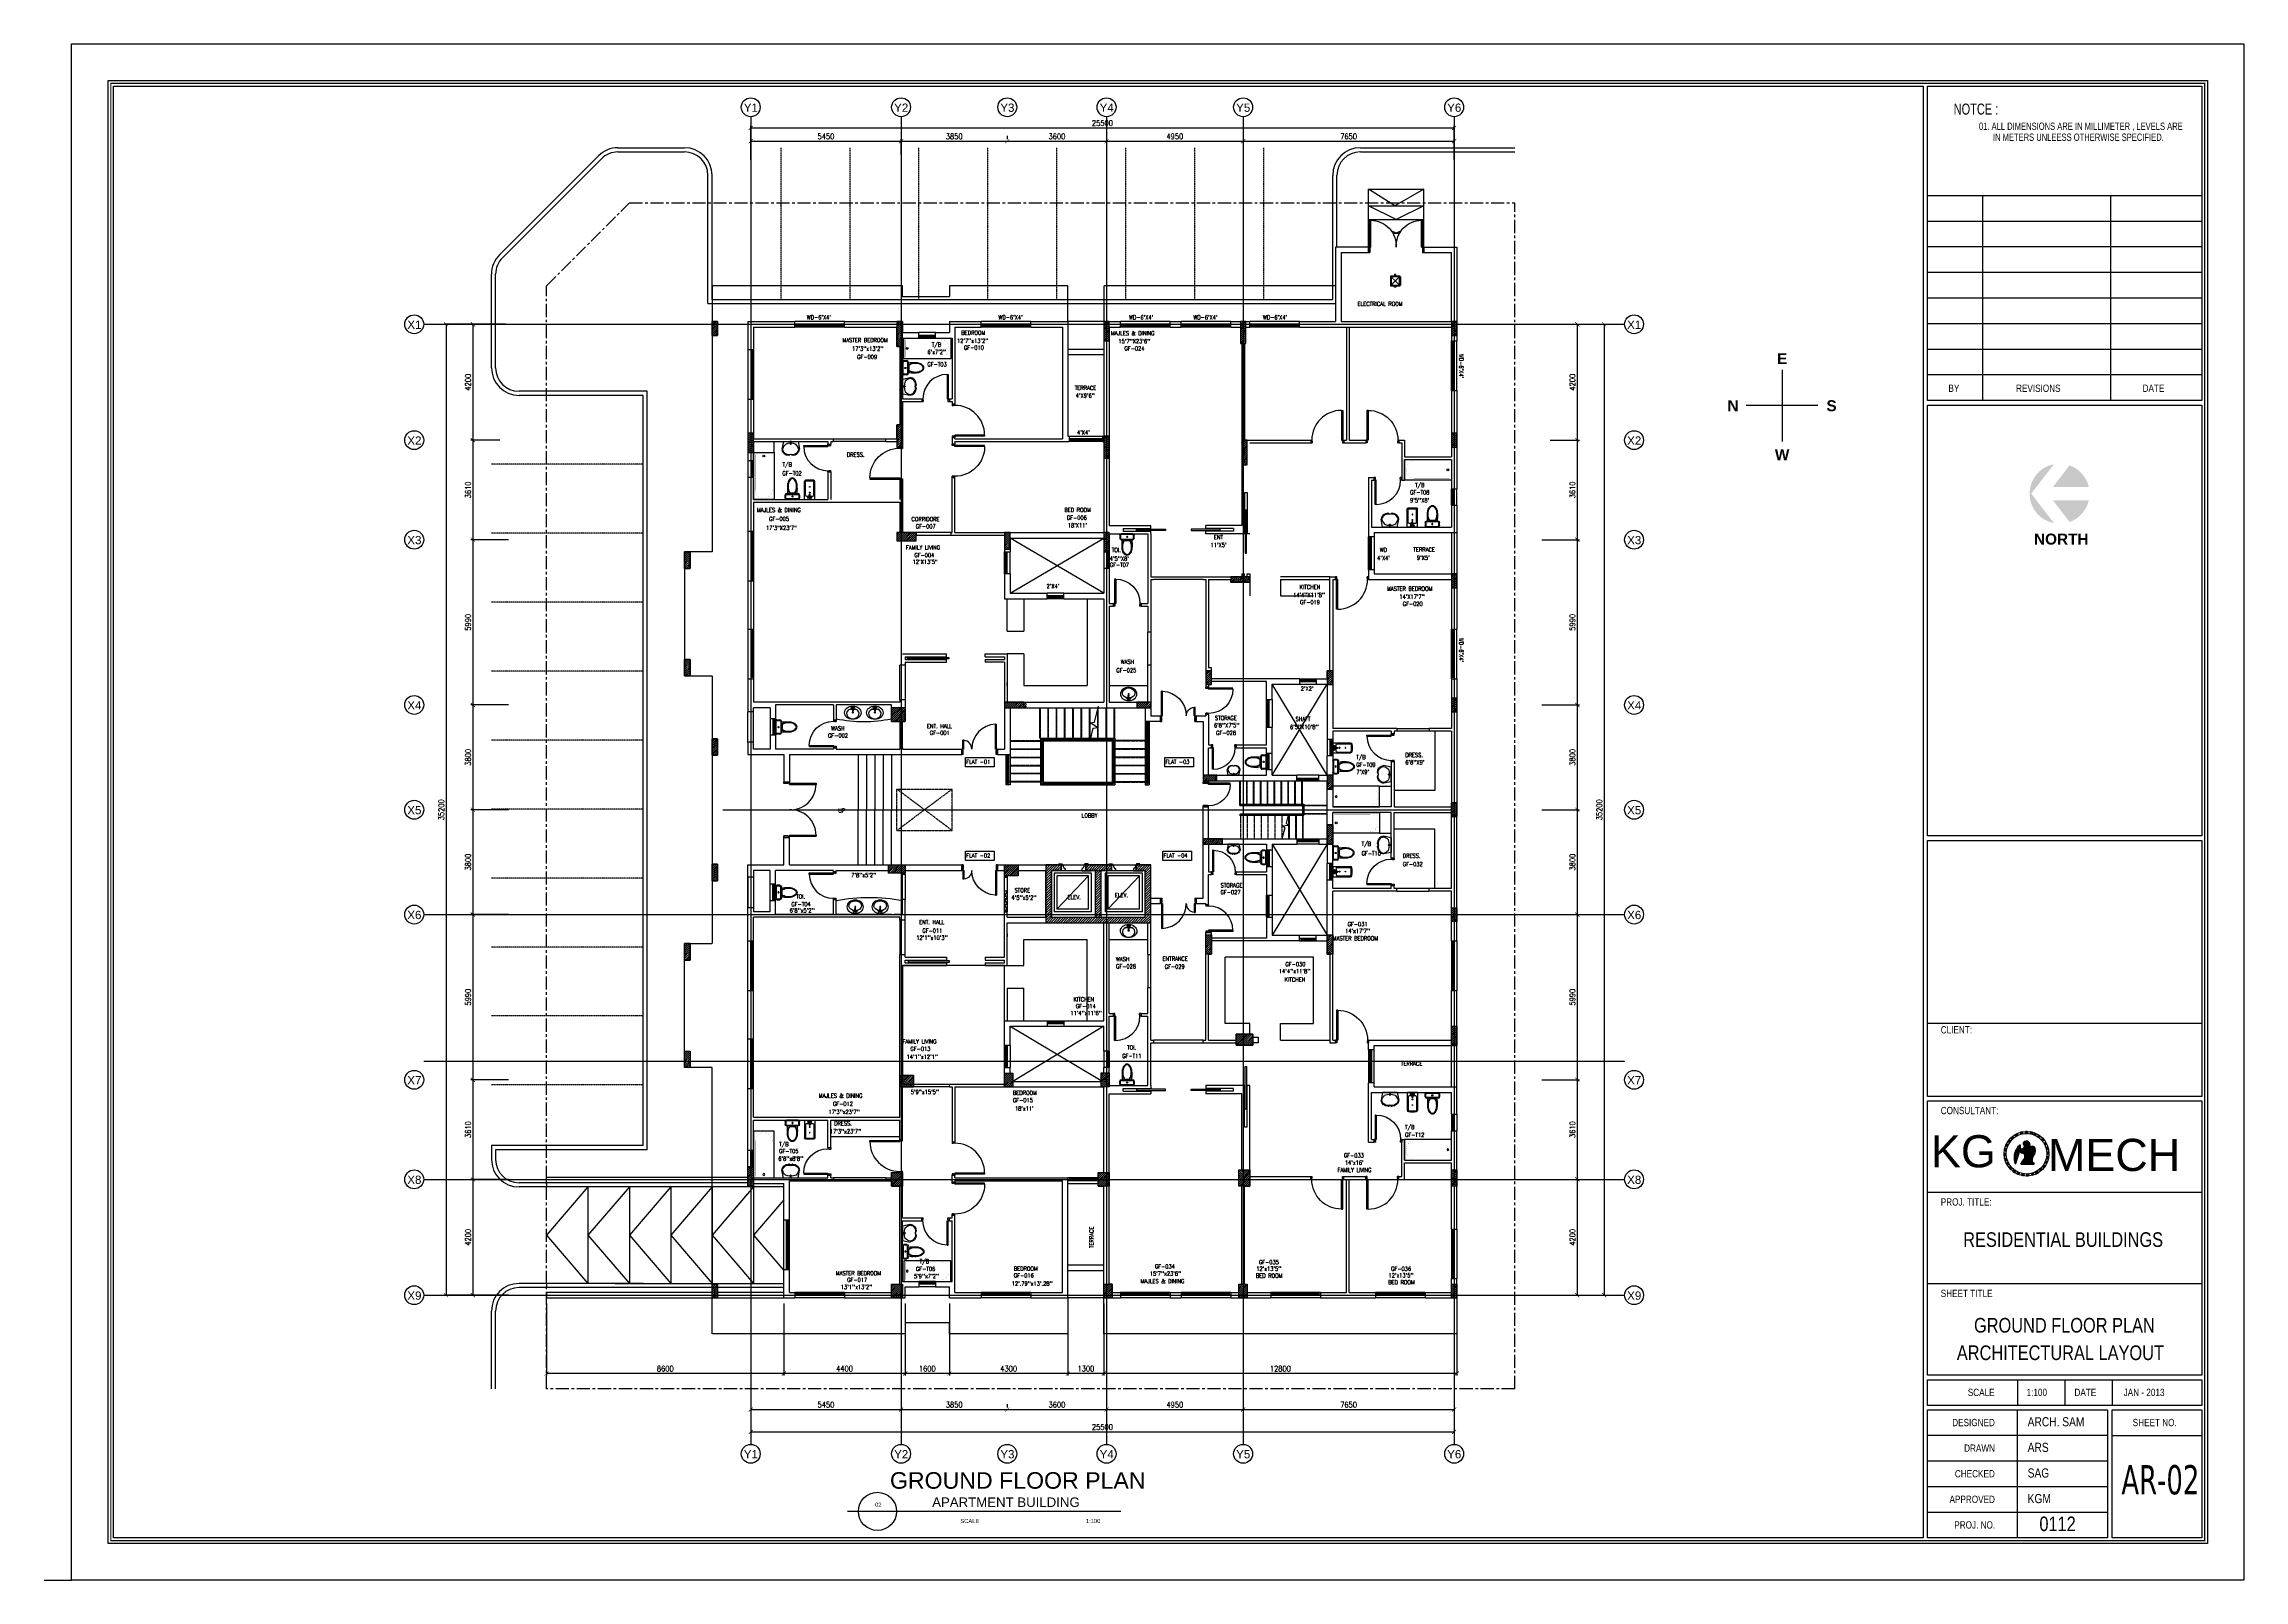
# Model space of a CAD drawing. Header units: millimetres. Extents: x 0 to 79758, y 0 to 55688.
import ezdxf
from ezdxf.enums import TextEntityAlignment as Align

# ---------------------------------------------------------------- set-up
doc = ezdxf.new("R2010")
doc.units = ezdxf.units.MM
for name, pattern in [('CENTER', [50.8, 31.75, -6.35, 6.35, -6.35]), ('DASHED', [19.05, 12.7, -6.35]), ('DASHED2', [9.525, 6.35, -3.175]), ('HIDDEN', [9.525, 6.35, -3.175])]:
    doc.linetypes.add(name, pattern=pattern)
for name, color, linetype in [('A-ANNO-DIMS', 1, 'Continuous'), ('A-ANNO-SYMB', 33, 'Continuous'), ('A-ANNO-TEXT', 8, 'Continuous'), ('A-AREA', 8, 'CENTER'), ('A-CAR', 8, 'Continuous'), ('A-DOOR', 4, 'Continuous'), ('A-FLOR-OVHD', 4, 'DASHED2'), ('A-FLOR-PFIX', 8, 'Continuous'), ('A-FLOR-SPCL', 8, 'Continuous'), ('A-FLOR-STRS', 8, 'Continuous'), ('A-GLAZ', 5, 'Continuous'), ('A-GRID', 253, 'CENTER'), ('A-WALL-FULL', 8, 'Continuous'), ('HATCH', 251, 'Continuous'), ('L-WALK', 8, 'Continuous'), ('LINE', 1, 'Continuous'), ('LOGO LINE', 7, 'Continuous'), ('LOGO1LINE', 7, 'Continuous'), ('LOGOHATCH02', 8, 'Continuous'), ('RET', 1, 'Continuous'), ('S-COL- HACT.', 9, 'Continuous'), ('S-COL.', 8, 'Continuous'), ('sduct', 5, 'Continuous'), ('SUPPORT', 30, 'Continuous'), ('TEXT', 4, 'Continuous'), ('TEXTO', 140, 'Continuous')]:
    doc.layers.add(name, color=color, linetype=linetype)
doc.styles.add('ISTILO', font='sanss___.ttf', dxfattribs={"width": 0.8, "height": 400})
doc.styles.add('MKL', font='swisse.ttf')
doc.styles.add('ROMANS', font='romans.shx', dxfattribs={"width": 0.8})
doc.styles.add('SANSSERIF', font='sas_____.pfb')
doc.styles.add('SANSSERIFBOLD', font='sasb____.pfb')
doc.styles.add('STYLUS BT', font='stylu.ttf', dxfattribs={"width": 0.5})
doc.styles.add('TAHOMA', font='tahoma.ttf', dxfattribs={"width": 0.7})
doc.dimstyles.new('100 of DIM2', dxfattribs={"dimscale": 0, "dimtxt": 200, "dimasz": 150, "dimexe": 75, "dimexo": 200, "dimgap": 75, "dimtad": 1, "dimdec": 0, "dimrnd": 5, "dimzin": 0, "dimdsep": 46, "dimtxsty": 'ROMANS', "dimblk": 'ARCHTICK', "dimcen": 100, "dimclrd": 94, "dimclre": 94, "dimclrt": 2, "dimadec": 0, "dimazin": 0, "dimtfac": 1, "dimtdec": 0, "dimtofl": 0, "dimtmove": 2, "dimatfit": 3, "dimldrblk": 'OPEN90', "dimfxl": 75, "dimtolj": 1, "dimtzin": 0, "dimarcsym": 0})
pattern_1 = [(45, (1147577.044, 409937.22), (-35.355339, 35.355339), [])]
pattern_2 = [(45, (268117.05, 9500.453), (-35.355339, 35.355339), [])]

# ---------------------------------------------------------------- blocks, each defined once
blk = doc.blocks.new('D-120-R1')
for p, q in [((-80, 1180), (-40, 1180)), ((-80, 1180), (-80, 100)), ((-40, 1180), (-40, 55)), ((-1200, 100), (-1160, 100)), ((-1200, 100), (-1200, 0)), ((-1160, 100), (-1160, 55)), ((-1160, 55), (-1150, 55)), ((-1150, 55), (-1150, 0)), ((-80, 100), (0, 100)), ((-50, 55), (-40, 55)), ((-50, 55), (-50, 0)), ((-50, 0), (0, 0)), ((0, 100), (0, 0)), ((-1200, 0), (-1150, 0))]:
    blk.add_line(p, q)
at = {"linetype": 'Continuous'}
blk.add_arc((-80, 100), 1080, 90, 180, dxfattribs=at)
blk = doc.blocks.new('W-180')
for p, q in [((1800, 100), (0, 100)), ((1800, 0), (0, 0)), ((40, 0), (40, 100)), ((1760, 100), (1760, 0))]:
    blk.add_line(p, q)
at = {"linetype": 'Continuous'}
for p, q in [((1760, 53), (40, 53)), ((1760, 47), (40, 47))]:
    blk.add_line(p, q, dxfattribs=at)
blk = doc.blocks.new('D-200-DOUBLE')
for p, q in [((40, 200), (40, 1170)), ((40, 1170), (80, 1170)), ((80, 200), (80, 1170)), ((1920, 200), (1920, 1170)), ((1920, 1170), (1960, 1170)), ((1960, 200), (1960, 1170)), ((80, 200), (0, 200)), ((0, 200), (0, 0)), ((50, 0), (0, 0)), ((40, 200), (40, 148)), ((40, 148), (50, 148)), ((50, 148), (50, 0)), ((1920, 200), (1960, 200)), ((1950, 148), (1950, 0)), ((1960, 148), (1950, 148)), ((2000, 0), (1950, 0)), ((2000, 200), (1960, 200)), ((1960, 200), (1960, 148)), ((2000, 200), (2000, 0))]:
    blk.add_line(p, q)
at = {"linetype": 'Continuous'}
for centre, start, end in [((73, 242), 357.43139, 89.5378), ((1927, 242), 90.4622, 182.56861)]:
    blk.add_arc(centre, 928, start, end, dxfattribs=at)
blk = doc.blocks.new('D-100-R1')
for p, q in [((-80, 980), (-80, 100)), ((-80, 980), (-40, 980)), ((-40, 980), (-40, 55)), ((-1000, 100), (-1000, 0)), ((-1000, 100), (-960, 100)), ((-960, 100), (-960, 55)), ((-960, 55), (-950, 55)), ((-950, 55), (-950, 0)), ((-80, 100), (0, 100)), ((-50, 55), (-50, 0)), ((-50, 55), (-40, 55)), ((-50, 0), (0, 0)), ((0, 100), (0, 0)), ((-1000, 0), (-950, 0))]:
    blk.add_line(p, q)
at = {"linetype": 'Continuous'}
blk.add_arc((-80, 100), 880, 90, 180, dxfattribs=at)
blk = doc.blocks.new('WC-1')
for p, q in [((-210, 0), (210, 0)), ((-260, -160), (-260, -50)), ((-235, -160), (-235, -50)), ((-210, -25), (210, -25)), ((210, -185), (-210, -185)), ((210, -210), (-210, -210)), ((91, -223), (-91, -223)), ((86, -235), (-86, -235)), ((235, -50), (235, -160)), ((260, -50), (260, -160))]:
    blk.add_line(p, q)
for radius in [22.1, 17.1]:
    blk.add_circle((-6, -107), radius)
for centre, radius, start, end in [((-210, -50), 50, 90, 180), ((-210, -160), 50, 180, 270), ((-210, -50), 25, 90, 180), ((-210, -160), 25, 180, 270), ((722, -383), 904, 168.95288, 184.06317), ((352, -470), 532, 177.55413, 180), ((352, -470), 532, 180, 193.52342), ((352, -470), 520, 166.47658, 180), ((352, -470), 520, 180, 193.52342), ((178, -512), 353, 193.52342, 210.14139), ((352, -470), 507, 166.47658, 180), ((352, -470), 507, 180, 193.52342), ((178, -428), 341, 149.85861, 166.47658), ((178, -512), 341, 193.52342, 210.14139), ((178, -428), 328, 149.85861, 166.47658), ((178, -512), 328, 193.52342, 210.14139), ((69, -575), 226, 210.14139, 234.49716), ((69, -365), 214, 138.41516, 149.85861), ((69, -575), 214, 210.14139, 234.49716), ((69, -365), 201, 139.99435, 149.85861), ((69, -575), 201, 210.14139, 234.49716), ((0, -672), 108, 234.49716, 270), ((0, -672), 95.9, 234.49716, 270), ((0, -672), 83.4, 234.49716, 270), ((0, -672), 83.4, 270, 305.50284), ((0, -672), 95.9, 270, 305.50284), ((0, -672), 108, 270, 305.50284), ((-69, -575), 201, 305.50284, 329.85861), ((-69, -575), 214, 305.50284, 329.85861), ((-69, -575), 226, 305.50284, 329.85861), ((-69, -365), 201, 30.14139, 40.00565), ((-69, -365), 214, 30.14139, 41.58484), ((-178, -428), 328, 13.52342, 30.14139), ((-178, -512), 328, 329.85861, 346.47658), ((-178, -428), 341, 13.52342, 30.14139), ((-178, -512), 341, 329.85861, 346.47658), ((-178, -512), 353, 329.85861, 346.47658), ((-352, -470), 507, 360, 13.52342), ((-352, -470), 507, 346.47658, 360), ((-352, -470), 520, 360, 13.52342), ((-352, -470), 520, 346.47658, 360), ((-352, -470), 532, 346.47658, 360), ((-352, -470), 532, 360, 2.44587), ((210, -50), 50, 360, 90), ((210, -50), 25, 360, 90), ((210, -160), 25, 270, 360), ((210, -160), 50, 270, 360)]:
    blk.add_arc(centre, radius, start, end)
at = {"linetype": 'Continuous', "ltscale": 50}
blk.add_arc((-722, -383), 904, 355.93683, 11.04712, dxfattribs=at)
blk = doc.blocks.new('W-60')
for p, q in [((600, 100), (0, 100)), ((600, 0), (0, 0)), ((40, 0), (40, 100)), ((560, 100), (560, 0))]:
    blk.add_line(p, q)
at = {"linetype": 'Continuous'}
for p, q in [((560, 53), (40, 53)), ((560, 47), (40, 47))]:
    blk.add_line(p, q, dxfattribs=at)
blk = doc.blocks.new('BIDET-1')
for p, q in [((175, 0), (-175, 0)), ((-185, -10), (-185, -649)), ((-150, -155), (-150, -649)), ((-15, -125), (-120, -125)), ((-39, -59), (-69, -59)), ((-54, -44), (-54, -74)), ((-15, -54), (-15, -174)), ((12, -250), (-12, -250)), ((-9, -259), (9, -241)), ((-9, -241), (9, -259)), ((0, -238), (0, -262)), ((15, -54), (15, -174)), ((120, -125), (15, -125)), ((39, -59), (69, -59)), ((54, -44), (54, -74)), ((150, -155), (150, -649)), ((185, -10), (185, -649))]:
    blk.add_line(p, q)
for centre, radius in [((-54, -59), 25), ((-54, -59), 20), ((-54, -59), 15.2), ((-54, -59), 10.2), ((0, -250), 17.5), ((0, -250), 12.5), ((0, -457), 12.5), ((0, -457), 10), ((54, -59), 20), ((54, -59), 15.2), ((54, -59), 10.2)]:
    blk.add_circle(centre, radius)
for centre, radius, start, end in [((-175, -10), 10, 90, 180), ((175, -10), 10, 0, 90), ((-140, -649), 45, 180, 265.20622), ((-120, -155), 30, 90, 180), ((-140, -649), 10, 180, 265.20622), ((0, 1020), 1720, 265.20622, 274.79378), ((0, 1020), 1685, 265.20622, 274.79378), ((0, -54), 20, 318.59038, 221.40962), ((0, -54), 15, 0, 180), ((0, -174), 15, 180, 0), ((120, -155), 30, 0, 90), ((140, -649), 10, 274.79378, 0), ((140, -649), 45, 274.79378, 0)]:
    blk.add_arc(centre, radius, start, end)
blk = doc.blocks.new('LAV-4')
for p, q in [((-266, 0), (-322, -283)), ((-266, 0), (268, 0)), ((268, 0), (324, -280)), ((-48, -500), (-75, -500)), ((75, -500), (50, -500))]:
    blk.add_line(p, q)
for points in [[(-25, 0), (-25, -18), (25, -18), (25, 0)], [(-9, -20), (-9, -57), (8, -57), (8, -20)]]:
    blk.add_lwpolyline(points, close=True)
blk.add_circle((0, -91), 15.4)
for centre, radius, start, end in [((-75, -250), 250, 187.67842, 270), ((74, -366), 375, 135.33332, 167.14321), ((-75, -250), 220, 188.58141, 289.95234), ((0, -539), 477, 66.12608, 113.87396), ((1, -527), 55.9, 28.78265, 151.21735), ((75, -250), 220, 250.0878, 350.85148), ((50, -499), 0, 238.18833, 0), ((75, -250), 250, 270, 353.01209), ((-74, -366), 375, 12.51988, 44.66672)]:
    blk.add_arc(centre, radius, start, end)
blk = doc.blocks.new('BT-2')
blk.add_lwpolyline([(0, 750), (1700, 750), (1700, 0), (0, 0)], close=True)
at = {"const_width": 2}
blk.add_lwpolyline([(60, 690), (1340, 690, -0.414214), (1640, 390), (1640, 360, -0.414214), (1340, 60), (60, 60)], format="xyb", close=True, dxfattribs=at)
blk.add_circle((125, 375), 31.9)
blk = doc.blocks.new('W-80')
for p, q in [((800, 100), (0, 100)), ((800, 0), (0, 0)), ((40, 0), (40, 100)), ((760, 100), (760, 0))]:
    blk.add_line(p, q)
at = {"linetype": 'Continuous'}
for p, q in [((760, 53), (40, 53)), ((760, 47), (40, 47))]:
    blk.add_line(p, q, dxfattribs=at)
blk = doc.blocks.new('D-130-R')
for p, q in [((1220, 200), (1220, 1100)), ((1220, 1100), (1260, 1100)), ((1260, 200), (1260, 1100)), ((0, 0), (0, 200)), ((80, 200), (0, 200)), ((50, 0), (0, 0)), ((80, 520), (40, 520)), ((40, 200), (40, 520)), ((40, 150), (40, 200)), ((50, 150), (40, 150)), ((50, 0), (50, 150)), ((80, 200), (80, 520)), ((1300, 200), (1220, 200)), ((1260, 150), (1250, 150)), ((1250, 0), (1250, 150)), ((1300, 0), (1250, 0)), ((1260, 150), (1260, 200)), ((1300, 0), (1300, 200))]:
    blk.add_line(p, q)
for centre, radius, start, end in [((1260, 200), 900, 92.54732, 180), ((40, 200), 320, 0, 82.81924)]:
    blk.add_arc(centre, radius, start, end)
blk = doc.blocks.new('W-120')
for p, q in [((1200, 100), (0, 100)), ((1200, 0), (0, 0)), ((40, 0), (40, 100)), ((1160, 100), (1160, 0))]:
    blk.add_line(p, q)
at = {"linetype": 'Continuous'}
for p, q in [((1160, 53), (40, 53)), ((1160, 47), (40, 47))]:
    blk.add_line(p, q, dxfattribs=at)
blk = doc.blocks.new('D-90-R1')
for p, q in [((-80, 880), (-40, 880)), ((-80, 880), (-80, 100)), ((-40, 880), (-40, 55)), ((-900, 100), (-860, 100)), ((-900, 100), (-900, 0)), ((-860, 100), (-860, 55)), ((-860, 55), (-850, 55)), ((-850, 55), (-850, 0)), ((-80, 100), (0, 100)), ((-50, 55), (-40, 55)), ((-50, 55), (-50, 0)), ((-50, 0), (0, 0)), ((0, 100), (0, 0)), ((-900, 0), (-850, 0))]:
    blk.add_line(p, q)
at = {"linetype": 'Continuous'}
blk.add_arc((-80, 100), 780, 90, 180, dxfattribs=at)
blk = doc.blocks.new('W-100')
for p, q in [((1000, 100), (0, 100)), ((1000, 0), (0, 0)), ((40, 0), (40, 100)), ((960, 100), (960, 0))]:
    blk.add_line(p, q)
at = {"linetype": 'Continuous'}
for p, q in [((960, 53), (40, 53)), ((960, 47), (40, 47))]:
    blk.add_line(p, q, dxfattribs=at)
blk = doc.blocks.new('D-90-R')
for p, q in [((-80, 980), (-40, 980)), ((-80, 980), (-80, 200)), ((-40, 980), (-40, 155)), ((-900, 200), (-860, 200)), ((-900, 200), (-900, 0)), ((-860, 200), (-860, 155)), ((-860, 155), (-850, 155)), ((-850, 155), (-850, 0)), ((-80, 200), (0, 200)), ((-50, 155), (-40, 155)), ((-50, 155), (-50, 0)), ((-50, 0), (0, 0)), ((0, 200), (0, 0)), ((-900, 0), (-850, 0))]:
    blk.add_line(p, q)
at = {"linetype": 'Continuous'}
blk.add_arc((-80, 200), 780, 90, 180, dxfattribs=at)
blk = doc.blocks.new('LAV-2')
for p, q in [((-102, 330), (-23, 330)), ((-21, 393), (-55, 399)), ((-21, 369), (-55, 363)), ((-24, 385), (-49, 381)), ((-24, 377), (-49, 381)), ((-25, 381), (-13, 258)), ((-19, 381), (17, 381)), ((-1, 363), (-1, 399)), ((23, 381), (11, 257)), ((53, 399), (20, 393)), ((53, 363), (20, 369)), ((21, 329), (101, 329)), ((47, 381), (23, 385)), ((47, 381), (23, 376))]:
    blk.add_line(p, q)
for centre, radius in [((-1, 381), 24), ((-1, 381), 18), ((-1, 209), 18), ((-1, 209), 13.2)]:
    blk.add_circle(centre, radius)
blk.add_arc((-1, 257), 12, 179.80529, 359.80529)
for centre, major_axis, ratio in [((-1, 202), (-300, 1), 0.8), ((53, 381), (0.1, 18), 0.333333)]:
    blk.add_ellipse(centre, major_axis=major_axis, ratio=ratio)
blk.add_ellipse((-1, 166), major_axis=(-228, 1), ratio=0.8, start_param=5.174, end_param=10.533963)
at = {"extrusion": (0, 0, -1)}
blk.add_ellipse((-55, 381), major_axis=(0.1, 18), ratio=0.333333, dxfattribs=at)
for points, knots in [([(-55, 365), (-55, 366), (-55, 366), (-55, 366), (-55, 366), (-56, 367), (-56, 368), (-57, 370), (-57, 371), (-58, 374), (-58, 375), (-58, 379), (-58, 381), (-58, 386), (-58, 388), (-57, 392), (-57, 393), (-56, 394), (-56, 395), (-55, 396), (-55, 396), (-55, 396), (-55, 397), (-55, 397)], [3.378318, 3.378318, 3.378318, 3.378318, 3.519844, 3.519844, 3.66137, 3.66137, 3.925951, 3.925951, 4.190531, 4.190531, 4.455112, 4.455112, 4.86737, 4.86737, 5.279628, 5.279628, 5.565785, 5.565785, 5.785568, 5.785568, 5.957, 5.957, 6.04646, 6.04646, 6.04646, 6.04646]), ([(-55, 397), (-55, 397), (-54, 396), (-54, 396), (-54, 396), (-53, 395), (-53, 394), (-52, 392), (-52, 391), (-52, 388), (-51, 387), (-51, 383), (-51, 381), (-51, 376), (-52, 374), (-52, 370), (-53, 369), (-53, 368), (-54, 367), (-54, 366), (-54, 366), (-55, 366), (-55, 365), (-55, 365)], [0.236726, 0.236726, 0.236726, 0.236726, 0.378252, 0.378252, 0.519778, 0.519778, 0.784358, 0.784358, 1.048939, 1.048939, 1.313519, 1.313519, 1.725777, 1.725777, 2.138035, 2.138035, 2.424192, 2.424192, 2.643976, 2.643976, 2.815407, 2.815407, 2.904867, 2.904867, 2.904867, 2.904867]), ([(53, 396), (53, 396), (53, 396), (53, 396), (53, 395), (52, 394), (52, 394), (51, 392), (51, 390), (50, 388), (50, 386), (50, 383), (50, 380), (50, 376), (50, 373), (51, 370), (51, 369), (52, 367), (52, 367), (53, 366), (53, 365), (53, 365), (53, 365), (53, 365)], [0.236726, 0.236726, 0.236726, 0.236726, 0.378252, 0.378252, 0.519778, 0.519778, 0.784358, 0.784358, 1.048939, 1.048939, 1.313519, 1.313519, 1.725777, 1.725777, 2.138035, 2.138035, 2.424192, 2.424192, 2.643976, 2.643976, 2.815407, 2.815407, 2.904867, 2.904867, 2.904867, 2.904867]), ([(53, 365), (53, 365), (53, 365), (54, 366), (54, 366), (55, 367), (55, 368), (56, 370), (56, 371), (56, 373), (57, 375), (57, 379), (57, 381), (57, 386), (56, 388), (56, 391), (55, 392), (55, 394), (54, 395), (54, 396), (54, 396), (54, 396), (53, 396), (53, 396)], [3.378318, 3.378318, 3.378318, 3.378318, 3.519844, 3.519844, 3.66137, 3.66137, 3.925951, 3.925951, 4.190531, 4.190531, 4.455112, 4.455112, 4.86737, 4.86737, 5.279628, 5.279628, 5.565785, 5.565785, 5.785568, 5.785568, 5.957, 5.957, 6.04646, 6.04646, 6.04646, 6.04646])]:
    blk.add_open_spline(points, degree=3, knots=knots)
blk = doc.blocks.new('_ArchTick')
at = {"color": 0, "linetype": 'ByBlock', "const_width": 0.15}
blk.add_lwpolyline([(-0.5, -0.5), (0.5, 0.5)], dxfattribs=at)
blk = doc.blocks.new('*D54')
at = {"layer": 'A-ANNO-DIMS', "color": 94, "lineweight": -2, "ltscale": 3, "transparency": 16777216}
for p, q in [((34922, 52362), (34922, 52237)), ((34922, 52162), (38522, 52162)), ((38522, 52362), (38522, 52237))]:
    blk.add_line(p, q, dxfattribs=at)
at = {"layer": 'Defpoints', "color": 0, "ltscale": 3, "transparency": 16777216}
for p in [(34922, 52162), (38522, 52162), (38522, 52162)]:
    blk.add_point(p, dxfattribs=at)
at = {"layer": 'A-ANNO-DIMS', "color": 94, "lineweight": -2, "ltscale": 3, "transparency": 16777216, "xscale": 150, "yscale": 150, "zscale": 150, "rotation": 180}
blk.add_blockref('_ArchTick', (34922, 52162), dxfattribs=at)
at = {"layer": 'A-ANNO-DIMS', "color": 94, "lineweight": -2, "ltscale": 3, "transparency": 16777216, "xscale": 150, "yscale": 150, "zscale": 150}
blk.add_blockref('_ArchTick', (38522, 52162), dxfattribs=at)
at = {"layer": 'A-ANNO-DIMS', "color": 2, "ltscale": 3, "transparency": 16777216, "insert": (36722, 52337), "char_height": 200, "attachment_point": 5, "style": 'ROMANS'}
blk.add_mtext('\\A1;3600', dxfattribs=at)
blk = doc.blocks.new('_Open90')
at = {"color": 0, "linetype": 'ByBlock', "lineweight": -2}
for p, q in [((0, 0), (-1, 0)), ((-0.5, 0.5), (0, 0)), ((0, 0), (-0.5, -0.5))]:
    blk.add_line(p, q, dxfattribs=at)
blk = doc.blocks.new('*D55')
at = {"layer": 'A-ANNO-DIMS', "color": 94, "lineweight": -2, "ltscale": 3, "transparency": 16777216}
for p, q in [((43472, 52362), (43472, 52237)), ((43472, 52162), (51122, 52162)), ((51122, 52362), (51122, 52237))]:
    blk.add_line(p, q, dxfattribs=at)
at = {"layer": 'Defpoints', "color": 0, "ltscale": 3, "transparency": 16777216}
for p in [(43472, 52162), (51122, 52162), (51122, 52162)]:
    blk.add_point(p, dxfattribs=at)
at = {"layer": 'A-ANNO-DIMS', "color": 94, "lineweight": -2, "ltscale": 3, "transparency": 16777216, "xscale": 150, "yscale": 150, "zscale": 150, "rotation": 180}
blk.add_blockref('_ArchTick', (43472, 52162), dxfattribs=at)
at = {"layer": 'A-ANNO-DIMS', "color": 94, "lineweight": -2, "ltscale": 3, "transparency": 16777216, "xscale": 150, "yscale": 150, "zscale": 150}
blk.add_blockref('_ArchTick', (51122, 52162), dxfattribs=at)
at = {"layer": 'A-ANNO-DIMS', "color": 2, "ltscale": 3, "transparency": 16777216, "insert": (47297, 52337), "char_height": 200, "attachment_point": 5, "style": 'ROMANS'}
blk.add_mtext('\\A1;7650', dxfattribs=at)
blk = doc.blocks.new('*D20')
at = {"layer": 'A-ANNO-DIMS', "color": 94, "lineweight": -2, "ltscale": 3, "transparency": 16777216}
for p, q in [((25622, 51687), (25622, 52237)), ((25622, 52162), (31072, 52162)), ((31072, 51687), (31072, 52237))]:
    blk.add_line(p, q, dxfattribs=at)
at = {"layer": 'Defpoints', "color": 0, "ltscale": 3, "transparency": 16777216}
for p in [(31072, 52162), (25622, 51487), (31072, 51487)]:
    blk.add_point(p, dxfattribs=at)
at = {"layer": 'A-ANNO-DIMS', "color": 94, "lineweight": -2, "ltscale": 3, "transparency": 16777216, "xscale": 150, "yscale": 150, "zscale": 150, "rotation": 180}
blk.add_blockref('_ArchTick', (25622, 52162), dxfattribs=at)
at = {"layer": 'A-ANNO-DIMS', "color": 94, "lineweight": -2, "ltscale": 3, "transparency": 16777216, "xscale": 150, "yscale": 150, "zscale": 150}
blk.add_blockref('_ArchTick', (31072, 52162), dxfattribs=at)
at = {"layer": 'A-ANNO-DIMS', "color": 2, "ltscale": 3, "transparency": 16777216, "insert": (28347, 52337), "char_height": 200, "attachment_point": 5, "style": 'ROMANS'}
blk.add_mtext('\\A1;5450', dxfattribs=at)
blk = doc.blocks.new('*D21')
at = {"layer": 'A-ANNO-DIMS', "color": 94, "lineweight": -2, "ltscale": 3, "transparency": 16777216}
for p, q in [((31072, 51687), (31072, 52237)), ((31072, 52162), (34922, 52162)), ((34922, 52362), (34922, 52237))]:
    blk.add_line(p, q, dxfattribs=at)
at = {"layer": 'Defpoints', "color": 0, "ltscale": 3, "transparency": 16777216}
for p in [(34922, 52162), (34922, 52162), (31072, 51487)]:
    blk.add_point(p, dxfattribs=at)
at = {"layer": 'A-ANNO-DIMS', "color": 94, "lineweight": -2, "ltscale": 3, "transparency": 16777216, "xscale": 150, "yscale": 150, "zscale": 150, "rotation": 180}
blk.add_blockref('_ArchTick', (31072, 52162), dxfattribs=at)
at = {"layer": 'A-ANNO-DIMS', "color": 94, "lineweight": -2, "ltscale": 3, "transparency": 16777216, "xscale": 150, "yscale": 150, "zscale": 150}
blk.add_blockref('_ArchTick', (34922, 52162), dxfattribs=at)
at = {"layer": 'A-ANNO-DIMS', "color": 2, "ltscale": 3, "transparency": 16777216, "insert": (32997, 52337), "char_height": 200, "attachment_point": 5, "style": 'ROMANS'}
blk.add_mtext('\\A1;3850', dxfattribs=at)
blk = doc.blocks.new('*D22')
at = {"layer": 'A-ANNO-DIMS', "color": 94, "lineweight": -2, "ltscale": 3, "transparency": 16777216}
for p, q in [((38522, 52362), (38522, 52237)), ((38522, 52162), (43472, 52162)), ((43472, 52362), (43472, 52237))]:
    blk.add_line(p, q, dxfattribs=at)
at = {"layer": 'Defpoints', "color": 0, "ltscale": 3, "transparency": 16777216}
for p in [(38522, 52162), (43472, 52162), (43472, 52162)]:
    blk.add_point(p, dxfattribs=at)
at = {"layer": 'A-ANNO-DIMS', "color": 94, "lineweight": -2, "ltscale": 3, "transparency": 16777216, "xscale": 150, "yscale": 150, "zscale": 150, "rotation": 180}
blk.add_blockref('_ArchTick', (38522, 52162), dxfattribs=at)
at = {"layer": 'A-ANNO-DIMS', "color": 94, "lineweight": -2, "ltscale": 3, "transparency": 16777216, "xscale": 150, "yscale": 150, "zscale": 150}
blk.add_blockref('_ArchTick', (43472, 52162), dxfattribs=at)
at = {"layer": 'A-ANNO-DIMS', "color": 2, "ltscale": 3, "transparency": 16777216, "insert": (40997, 52337), "char_height": 200, "attachment_point": 5, "style": 'ROMANS'}
blk.add_mtext('\\A1;4950', dxfattribs=at)
blk = doc.blocks.new('*D23')
at = {"layer": 'A-ANNO-DIMS', "color": 94, "lineweight": -2, "ltscale": 3, "transparency": 16777216}
for p, q in [((25622, 51492), (25622, 52718)), ((25622, 52643), (51122, 52643)), ((51122, 51492), (51122, 52718))]:
    blk.add_line(p, q, dxfattribs=at)
at = {"layer": 'Defpoints', "color": 0, "ltscale": 3, "transparency": 16777216}
for p in [(51122, 52643), (25622, 51292), (51122, 51292)]:
    blk.add_point(p, dxfattribs=at)
at = {"layer": 'A-ANNO-DIMS', "color": 94, "lineweight": -2, "ltscale": 3, "transparency": 16777216, "xscale": 150, "yscale": 150, "zscale": 150, "rotation": 180}
blk.add_blockref('_ArchTick', (25622, 52643), dxfattribs=at)
at = {"layer": 'A-ANNO-DIMS', "color": 94, "lineweight": -2, "ltscale": 3, "transparency": 16777216, "xscale": 150, "yscale": 150, "zscale": 150}
blk.add_blockref('_ArchTick', (51122, 52643), dxfattribs=at)
at = {"layer": 'A-ANNO-DIMS', "color": 2, "ltscale": 3, "transparency": 16777216, "insert": (38372, 52818), "char_height": 200, "attachment_point": 5, "style": 'ROMANS'}
blk.add_mtext('\\A1;25500', dxfattribs=at)
blk = doc.blocks.new('*D24')
at = {"layer": 'A-ANNO-DIMS', "color": 94, "lineweight": -2, "ltscale": 3, "transparency": 16777216}
for p, q in [((54405, 45525), (56635, 45525)), ((56560, 45525), (56560, 10325)), ((54405, 10325), (56635, 10325))]:
    blk.add_line(p, q, dxfattribs=at)
at = {"layer": 'Defpoints', "color": 0, "ltscale": 3, "transparency": 16777216}
for p in [(54205, 45525), (54205, 10325), (56560, 10325)]:
    blk.add_point(p, dxfattribs=at)
at = {"layer": 'A-ANNO-DIMS', "color": 94, "lineweight": -2, "ltscale": 3, "transparency": 16777216, "xscale": 150, "yscale": 150, "zscale": 150}
for p, rotation in [((56560, 45525), 90), ((56560, 10325), 270)]:
    blk.add_blockref('_ArchTick', p, dxfattribs=dict(at, rotation=rotation))
at = {"layer": 'A-ANNO-DIMS', "color": 2, "ltscale": 3, "transparency": 16777216, "insert": (56385, 27925), "char_height": 200, "attachment_point": 5, "rotation": 90, "style": 'ROMANS'}
blk.add_mtext('\\A1;35200', dxfattribs=at)
blk = doc.blocks.new('*D25')
at = {"layer": 'A-ANNO-DIMS', "color": 94, "lineweight": -2, "ltscale": 3, "transparency": 16777216}
for p, q in [((54610, 45525), (55663, 45525)), ((55588, 45525), (55588, 41325)), ((54610, 41325), (55663, 41325))]:
    blk.add_line(p, q, dxfattribs=at)
at = {"layer": 'Defpoints', "color": 0, "ltscale": 3, "transparency": 16777216}
for p in [(54410, 45525), (54410, 41325), (55588, 41325)]:
    blk.add_point(p, dxfattribs=at)
at = {"layer": 'A-ANNO-DIMS', "color": 94, "lineweight": -2, "ltscale": 3, "transparency": 16777216, "xscale": 150, "yscale": 150, "zscale": 150}
for p, rotation in [((55588, 45525), 90), ((55588, 41325), 270)]:
    blk.add_blockref('_ArchTick', p, dxfattribs=dict(at, rotation=rotation))
at = {"layer": 'A-ANNO-DIMS', "color": 2, "ltscale": 3, "transparency": 16777216, "insert": (55413, 43425), "char_height": 200, "attachment_point": 5, "rotation": 90, "style": 'ROMANS'}
blk.add_mtext('\\A1;4200', dxfattribs=at)
blk = doc.blocks.new('*D26')
at = {"layer": 'A-ANNO-DIMS', "color": 94, "lineweight": -2, "ltscale": 3, "transparency": 16777216}
for p, q in [((54610, 41325), (55663, 41325)), ((55588, 41325), (55588, 37715)), ((54296, 37715), (55663, 37715))]:
    blk.add_line(p, q, dxfattribs=at)
at = {"layer": 'Defpoints', "color": 0, "ltscale": 3, "transparency": 16777216}
for p in [(54410, 41325), (54096, 37715), (55588, 37715)]:
    blk.add_point(p, dxfattribs=at)
at = {"layer": 'A-ANNO-DIMS', "color": 94, "lineweight": -2, "ltscale": 3, "transparency": 16777216, "xscale": 150, "yscale": 150, "zscale": 150}
for p, rotation in [((55588, 41325), 90), ((55588, 37715), 270)]:
    blk.add_blockref('_ArchTick', p, dxfattribs=dict(at, rotation=rotation))
at = {"layer": 'A-ANNO-DIMS', "color": 2, "ltscale": 3, "transparency": 16777216, "insert": (55413, 39520), "char_height": 200, "attachment_point": 5, "rotation": 90, "style": 'ROMANS'}
blk.add_mtext('\\A1;3610', dxfattribs=at)
blk = doc.blocks.new('*D27')
at = {"layer": 'A-ANNO-DIMS', "color": 94, "lineweight": -2, "ltscale": 3, "transparency": 16777216}
for p, q in [((54296, 37715), (55663, 37715)), ((55588, 37715), (55588, 31725)), ((54296, 31725), (55663, 31725))]:
    blk.add_line(p, q, dxfattribs=at)
at = {"layer": 'Defpoints', "color": 0, "ltscale": 3, "transparency": 16777216}
for p in [(54096, 37715), (54096, 31725), (55588, 31725)]:
    blk.add_point(p, dxfattribs=at)
at = {"layer": 'A-ANNO-DIMS', "color": 94, "lineweight": -2, "ltscale": 3, "transparency": 16777216, "xscale": 150, "yscale": 150, "zscale": 150}
for p, rotation in [((55588, 37715), 90), ((55588, 31725), 270)]:
    blk.add_blockref('_ArchTick', p, dxfattribs=dict(at, rotation=rotation))
at = {"layer": 'A-ANNO-DIMS', "color": 2, "ltscale": 3, "transparency": 16777216, "insert": (55413, 34720), "char_height": 200, "attachment_point": 5, "rotation": 90, "style": 'ROMANS'}
blk.add_mtext('\\A1;5990', dxfattribs=at)
blk = doc.blocks.new('*D28')
at = {"layer": 'A-ANNO-DIMS', "color": 94, "lineweight": -2, "ltscale": 3, "transparency": 16777216}
for p, q in [((54296, 31725), (55663, 31725)), ((55588, 31725), (55588, 27925)), ((54296, 27925), (55663, 27925))]:
    blk.add_line(p, q, dxfattribs=at)
at = {"layer": 'Defpoints', "color": 0, "ltscale": 3, "transparency": 16777216}
for p in [(54096, 31725), (54096, 27925), (55588, 27925)]:
    blk.add_point(p, dxfattribs=at)
at = {"layer": 'A-ANNO-DIMS', "color": 94, "lineweight": -2, "ltscale": 3, "transparency": 16777216, "xscale": 150, "yscale": 150, "zscale": 150}
for p, rotation in [((55588, 31725), 90), ((55588, 27925), 270)]:
    blk.add_blockref('_ArchTick', p, dxfattribs=dict(at, rotation=rotation))
at = {"layer": 'A-ANNO-DIMS', "color": 2, "ltscale": 3, "transparency": 16777216, "insert": (55413, 29825), "char_height": 200, "attachment_point": 5, "rotation": 90, "style": 'ROMANS'}
blk.add_mtext('\\A1;3800', dxfattribs=at)
blk = doc.blocks.new('*D29')
at = {"layer": 'A-ANNO-DIMS', "color": 94, "lineweight": -2, "ltscale": 3, "transparency": 16777216}
for p, q in [((54296, 27925), (55663, 27925)), ((55588, 27925), (55588, 24125)), ((54296, 24125), (55663, 24125))]:
    blk.add_line(p, q, dxfattribs=at)
at = {"layer": 'Defpoints', "color": 0, "ltscale": 3, "transparency": 16777216}
for p in [(54096, 27925), (54096, 24125), (55588, 24125)]:
    blk.add_point(p, dxfattribs=at)
at = {"layer": 'A-ANNO-DIMS', "color": 94, "lineweight": -2, "ltscale": 3, "transparency": 16777216, "xscale": 150, "yscale": 150, "zscale": 150}
for p, rotation in [((55588, 27925), 90), ((55588, 24125), 270)]:
    blk.add_blockref('_ArchTick', p, dxfattribs=dict(at, rotation=rotation))
at = {"layer": 'A-ANNO-DIMS', "color": 2, "ltscale": 3, "transparency": 16777216, "insert": (55413, 26025), "char_height": 200, "attachment_point": 5, "rotation": 90, "style": 'ROMANS'}
blk.add_mtext('\\A1;3800', dxfattribs=at)
blk = doc.blocks.new('*D30')
at = {"layer": 'A-ANNO-DIMS', "color": 94, "lineweight": -2, "ltscale": 3, "transparency": 16777216}
for p, q in [((54296, 24125), (55663, 24125)), ((55588, 24125), (55588, 18135)), ((54296, 18135), (55663, 18135))]:
    blk.add_line(p, q, dxfattribs=at)
at = {"layer": 'Defpoints', "color": 0, "ltscale": 3, "transparency": 16777216}
for p in [(54096, 24125), (54096, 18135), (55588, 18135)]:
    blk.add_point(p, dxfattribs=at)
at = {"layer": 'A-ANNO-DIMS', "color": 94, "lineweight": -2, "ltscale": 3, "transparency": 16777216, "xscale": 150, "yscale": 150, "zscale": 150}
for p, rotation in [((55588, 24125), 90), ((55588, 18135), 270)]:
    blk.add_blockref('_ArchTick', p, dxfattribs=dict(at, rotation=rotation))
at = {"layer": 'A-ANNO-DIMS', "color": 2, "ltscale": 3, "transparency": 16777216, "insert": (55413, 21130), "char_height": 200, "attachment_point": 5, "rotation": 90, "style": 'ROMANS'}
blk.add_mtext('\\A1;5990', dxfattribs=at)
blk = doc.blocks.new('*D31')
at = {"layer": 'A-ANNO-DIMS', "color": 94, "lineweight": -2, "ltscale": 3, "transparency": 16777216}
for p, q in [((54296, 18135), (55663, 18135)), ((55588, 18135), (55588, 14525)), ((54296, 14525), (55663, 14525))]:
    blk.add_line(p, q, dxfattribs=at)
at = {"layer": 'Defpoints', "color": 0, "ltscale": 3, "transparency": 16777216}
for p in [(54096, 18135), (54096, 14525), (55588, 14525)]:
    blk.add_point(p, dxfattribs=at)
at = {"layer": 'A-ANNO-DIMS', "color": 94, "lineweight": -2, "ltscale": 3, "transparency": 16777216, "xscale": 150, "yscale": 150, "zscale": 150}
for p, rotation in [((55588, 18135), 90), ((55588, 14525), 270)]:
    blk.add_blockref('_ArchTick', p, dxfattribs=dict(at, rotation=rotation))
at = {"layer": 'A-ANNO-DIMS', "color": 2, "ltscale": 3, "transparency": 16777216, "insert": (55413, 16330), "char_height": 200, "attachment_point": 5, "rotation": 90, "style": 'ROMANS'}
blk.add_mtext('\\A1;3610', dxfattribs=at)
blk = doc.blocks.new('*D32')
at = {"layer": 'A-ANNO-DIMS', "color": 94, "lineweight": -2, "ltscale": 3, "transparency": 16777216}
for p, q in [((54296, 14525), (55663, 14525)), ((55588, 14525), (55588, 10325)), ((54296, 10325), (55663, 10325))]:
    blk.add_line(p, q, dxfattribs=at)
at = {"layer": 'Defpoints', "color": 0, "ltscale": 3, "transparency": 16777216}
for p in [(54096, 14525), (54096, 10325), (55588, 10325)]:
    blk.add_point(p, dxfattribs=at)
at = {"layer": 'A-ANNO-DIMS', "color": 94, "lineweight": -2, "ltscale": 3, "transparency": 16777216, "xscale": 150, "yscale": 150, "zscale": 150}
for p, rotation in [((55588, 14525), 90), ((55588, 10325), 270)]:
    blk.add_blockref('_ArchTick', p, dxfattribs=dict(at, rotation=rotation))
at = {"layer": 'A-ANNO-DIMS', "color": 2, "ltscale": 3, "transparency": 16777216, "insert": (55413, 12425), "char_height": 200, "attachment_point": 5, "rotation": 90, "style": 'ROMANS'}
blk.add_mtext('\\A1;4200', dxfattribs=at)
blk = doc.blocks.new('*D33')
at = {"layer": 'A-ANNO-DIMS', "color": 94, "lineweight": -2, "ltscale": 3, "transparency": 16777216}
for p, q in [((16732, 45525), (14502, 45525)), ((14577, 45525), (14577, 10325)), ((16732, 10325), (14502, 10325))]:
    blk.add_line(p, q, dxfattribs=at)
at = {"layer": 'Defpoints', "color": 0, "ltscale": 3, "transparency": 16777216}
for p in [(16932, 45525), (14577, 10325), (16932, 10325)]:
    blk.add_point(p, dxfattribs=at)
at = {"layer": 'A-ANNO-DIMS', "color": 94, "lineweight": -2, "ltscale": 3, "transparency": 16777216, "xscale": 150, "yscale": 150, "zscale": 150}
for p, rotation in [((14577, 45525), 90), ((14577, 10325), 270)]:
    blk.add_blockref('_ArchTick', p, dxfattribs=dict(at, rotation=rotation))
at = {"layer": 'A-ANNO-DIMS', "color": 2, "ltscale": 3, "transparency": 16777216, "insert": (14402, 27925), "char_height": 200, "attachment_point": 5, "rotation": 90, "style": 'ROMANS'}
blk.add_mtext('\\A1;35200', dxfattribs=at)
blk = doc.blocks.new('*D34')
at = {"layer": 'A-ANNO-DIMS', "color": 94, "lineweight": -2, "ltscale": 3, "transparency": 16777216}
for p, q in [((16527, 45525), (15474, 45525)), ((15549, 45525), (15549, 41325)), ((16527, 41325), (15474, 41325))]:
    blk.add_line(p, q, dxfattribs=at)
at = {"layer": 'Defpoints', "color": 0, "ltscale": 3, "transparency": 16777216}
for p in [(16727, 45525), (15549, 41325), (16727, 41325)]:
    blk.add_point(p, dxfattribs=at)
at = {"layer": 'A-ANNO-DIMS', "color": 94, "lineweight": -2, "ltscale": 3, "transparency": 16777216, "xscale": 150, "yscale": 150, "zscale": 150}
for p, rotation in [((15549, 45525), 90), ((15549, 41325), 270)]:
    blk.add_blockref('_ArchTick', p, dxfattribs=dict(at, rotation=rotation))
at = {"layer": 'A-ANNO-DIMS', "color": 2, "ltscale": 3, "transparency": 16777216, "insert": (15374, 43425), "char_height": 200, "attachment_point": 5, "rotation": 90, "style": 'ROMANS'}
blk.add_mtext('\\A1;4200', dxfattribs=at)
blk = doc.blocks.new('*D35')
at = {"layer": 'A-ANNO-DIMS', "color": 94, "lineweight": -2, "ltscale": 3, "transparency": 16777216}
for p, q in [((16527, 41325), (15474, 41325)), ((15549, 41325), (15549, 37715)), ((16841, 37715), (15474, 37715))]:
    blk.add_line(p, q, dxfattribs=at)
at = {"layer": 'Defpoints', "color": 0, "ltscale": 3, "transparency": 16777216}
for p in [(16727, 41325), (15549, 37715), (17041, 37715)]:
    blk.add_point(p, dxfattribs=at)
at = {"layer": 'A-ANNO-DIMS', "color": 94, "lineweight": -2, "ltscale": 3, "transparency": 16777216, "xscale": 150, "yscale": 150, "zscale": 150}
for p, rotation in [((15549, 41325), 90), ((15549, 37715), 270)]:
    blk.add_blockref('_ArchTick', p, dxfattribs=dict(at, rotation=rotation))
at = {"layer": 'A-ANNO-DIMS', "color": 2, "ltscale": 3, "transparency": 16777216, "insert": (15374, 39520), "char_height": 200, "attachment_point": 5, "rotation": 90, "style": 'ROMANS'}
blk.add_mtext('\\A1;3610', dxfattribs=at)
blk = doc.blocks.new('*D36')
at = {"layer": 'A-ANNO-DIMS', "color": 94, "lineweight": -2, "ltscale": 3, "transparency": 16777216}
for p, q in [((16841, 37715), (15474, 37715)), ((15549, 37715), (15549, 31725)), ((16841, 31725), (15474, 31725))]:
    blk.add_line(p, q, dxfattribs=at)
at = {"layer": 'Defpoints', "color": 0, "ltscale": 3, "transparency": 16777216}
for p in [(17041, 37715), (15549, 31725), (17041, 31725)]:
    blk.add_point(p, dxfattribs=at)
at = {"layer": 'A-ANNO-DIMS', "color": 94, "lineweight": -2, "ltscale": 3, "transparency": 16777216, "xscale": 150, "yscale": 150, "zscale": 150}
for p, rotation in [((15549, 37715), 90), ((15549, 31725), 270)]:
    blk.add_blockref('_ArchTick', p, dxfattribs=dict(at, rotation=rotation))
at = {"layer": 'A-ANNO-DIMS', "color": 2, "ltscale": 3, "transparency": 16777216, "insert": (15374, 34720), "char_height": 200, "attachment_point": 5, "rotation": 90, "style": 'ROMANS'}
blk.add_mtext('\\A1;5990', dxfattribs=at)
blk = doc.blocks.new('*D37')
at = {"layer": 'A-ANNO-DIMS', "color": 94, "lineweight": -2, "ltscale": 3, "transparency": 16777216}
for p, q in [((16841, 31725), (15474, 31725)), ((15549, 31725), (15549, 27925)), ((16841, 27925), (15474, 27925))]:
    blk.add_line(p, q, dxfattribs=at)
at = {"layer": 'Defpoints', "color": 0, "ltscale": 3, "transparency": 16777216}
for p in [(17041, 31725), (15549, 27925), (17041, 27925)]:
    blk.add_point(p, dxfattribs=at)
at = {"layer": 'A-ANNO-DIMS', "color": 94, "lineweight": -2, "ltscale": 3, "transparency": 16777216, "xscale": 150, "yscale": 150, "zscale": 150}
for p, rotation in [((15549, 31725), 90), ((15549, 27925), 270)]:
    blk.add_blockref('_ArchTick', p, dxfattribs=dict(at, rotation=rotation))
at = {"layer": 'A-ANNO-DIMS', "color": 2, "ltscale": 3, "transparency": 16777216, "insert": (15374, 29825), "char_height": 200, "attachment_point": 5, "rotation": 90, "style": 'ROMANS'}
blk.add_mtext('\\A1;3800', dxfattribs=at)
blk = doc.blocks.new('*D38')
at = {"layer": 'A-ANNO-DIMS', "color": 94, "lineweight": -2, "ltscale": 3, "transparency": 16777216}
for p, q in [((16841, 27925), (15474, 27925)), ((15549, 27925), (15549, 24125)), ((16841, 24125), (15474, 24125))]:
    blk.add_line(p, q, dxfattribs=at)
at = {"layer": 'Defpoints', "color": 0, "ltscale": 3, "transparency": 16777216}
for p in [(17041, 27925), (15549, 24125), (17041, 24125)]:
    blk.add_point(p, dxfattribs=at)
at = {"layer": 'A-ANNO-DIMS', "color": 94, "lineweight": -2, "ltscale": 3, "transparency": 16777216, "xscale": 150, "yscale": 150, "zscale": 150}
for p, rotation in [((15549, 27925), 90), ((15549, 24125), 270)]:
    blk.add_blockref('_ArchTick', p, dxfattribs=dict(at, rotation=rotation))
at = {"layer": 'A-ANNO-DIMS', "color": 2, "ltscale": 3, "transparency": 16777216, "insert": (15374, 26025), "char_height": 200, "attachment_point": 5, "rotation": 90, "style": 'ROMANS'}
blk.add_mtext('\\A1;3800', dxfattribs=at)
blk = doc.blocks.new('*D39')
at = {"layer": 'A-ANNO-DIMS', "color": 94, "lineweight": -2, "ltscale": 3, "transparency": 16777216}
for p, q in [((16841, 24125), (15474, 24125)), ((15549, 24125), (15549, 18135)), ((16841, 18135), (15474, 18135))]:
    blk.add_line(p, q, dxfattribs=at)
at = {"layer": 'Defpoints', "color": 0, "ltscale": 3, "transparency": 16777216}
for p in [(17041, 24125), (15549, 18135), (17041, 18135)]:
    blk.add_point(p, dxfattribs=at)
at = {"layer": 'A-ANNO-DIMS', "color": 94, "lineweight": -2, "ltscale": 3, "transparency": 16777216, "xscale": 150, "yscale": 150, "zscale": 150}
for p, rotation in [((15549, 24125), 90), ((15549, 18135), 270)]:
    blk.add_blockref('_ArchTick', p, dxfattribs=dict(at, rotation=rotation))
at = {"layer": 'A-ANNO-DIMS', "color": 2, "ltscale": 3, "transparency": 16777216, "insert": (15374, 21130), "char_height": 200, "attachment_point": 5, "rotation": 90, "style": 'ROMANS'}
blk.add_mtext('\\A1;5990', dxfattribs=at)
blk = doc.blocks.new('*D40')
at = {"layer": 'A-ANNO-DIMS', "color": 94, "lineweight": -2, "ltscale": 3, "transparency": 16777216}
for p, q in [((16841, 18135), (15474, 18135)), ((15549, 18135), (15549, 14525)), ((16841, 14525), (15474, 14525))]:
    blk.add_line(p, q, dxfattribs=at)
at = {"layer": 'Defpoints', "color": 0, "ltscale": 3, "transparency": 16777216}
for p in [(17041, 18135), (15549, 14525), (17041, 14525)]:
    blk.add_point(p, dxfattribs=at)
at = {"layer": 'A-ANNO-DIMS', "color": 94, "lineweight": -2, "ltscale": 3, "transparency": 16777216, "xscale": 150, "yscale": 150, "zscale": 150}
for p, rotation in [((15549, 18135), 90), ((15549, 14525), 270)]:
    blk.add_blockref('_ArchTick', p, dxfattribs=dict(at, rotation=rotation))
at = {"layer": 'A-ANNO-DIMS', "color": 2, "ltscale": 3, "transparency": 16777216, "insert": (15374, 16330), "char_height": 200, "attachment_point": 5, "rotation": 90, "style": 'ROMANS'}
blk.add_mtext('\\A1;3610', dxfattribs=at)
blk = doc.blocks.new('*D41')
at = {"layer": 'A-ANNO-DIMS', "color": 94, "lineweight": -2, "ltscale": 3, "transparency": 16777216}
for p, q in [((16841, 14525), (15474, 14525)), ((15549, 14525), (15549, 10325)), ((16841, 10325), (15474, 10325))]:
    blk.add_line(p, q, dxfattribs=at)
at = {"layer": 'Defpoints', "color": 0, "ltscale": 3, "transparency": 16777216}
for p in [(17041, 14525), (15549, 10325), (17041, 10325)]:
    blk.add_point(p, dxfattribs=at)
at = {"layer": 'A-ANNO-DIMS', "color": 94, "lineweight": -2, "ltscale": 3, "transparency": 16777216, "xscale": 150, "yscale": 150, "zscale": 150}
for p, rotation in [((15549, 14525), 90), ((15549, 10325), 270)]:
    blk.add_blockref('_ArchTick', p, dxfattribs=dict(at, rotation=rotation))
at = {"layer": 'A-ANNO-DIMS', "color": 2, "ltscale": 3, "transparency": 16777216, "insert": (15374, 12425), "char_height": 200, "attachment_point": 5, "rotation": 90, "style": 'ROMANS'}
blk.add_mtext('\\A1;4200', dxfattribs=at)
blk = doc.blocks.new('*D42')
at = {"layer": 'A-ANNO-DIMS', "color": 94, "lineweight": -2, "ltscale": 3, "transparency": 16777216}
for p, q in [((25622, 6654), (25622, 6104)), ((31072, 6654), (31072, 6104)), ((25622, 6179), (31072, 6179))]:
    blk.add_line(p, q, dxfattribs=at)
at = {"layer": 'Defpoints', "color": 0, "ltscale": 3, "transparency": 16777216}
for p in [(25622, 6854), (31072, 6854), (31072, 6179)]:
    blk.add_point(p, dxfattribs=at)
at = {"layer": 'A-ANNO-DIMS', "color": 94, "lineweight": -2, "ltscale": 3, "transparency": 16777216, "xscale": 150, "yscale": 150, "zscale": 150, "rotation": 180}
blk.add_blockref('_ArchTick', (25622, 6179), dxfattribs=at)
at = {"layer": 'A-ANNO-DIMS', "color": 94, "lineweight": -2, "ltscale": 3, "transparency": 16777216, "xscale": 150, "yscale": 150, "zscale": 150}
blk.add_blockref('_ArchTick', (31072, 6179), dxfattribs=at)
at = {"layer": 'A-ANNO-DIMS', "color": 2, "ltscale": 3, "transparency": 16777216, "insert": (28347, 6354), "char_height": 200, "attachment_point": 5, "style": 'ROMANS'}
blk.add_mtext('\\A1;5450', dxfattribs=at)
blk = doc.blocks.new('*D43')
at = {"layer": 'A-ANNO-DIMS', "color": 94, "lineweight": -2, "ltscale": 3, "transparency": 16777216}
for p, q in [((31072, 6654), (31072, 6104)), ((31072, 6179), (34922, 6179)), ((34922, 6379), (34922, 6254))]:
    blk.add_line(p, q, dxfattribs=at)
at = {"layer": 'Defpoints', "color": 0, "ltscale": 3, "transparency": 16777216}
for p in [(31072, 6854), (34922, 6179), (34922, 6179)]:
    blk.add_point(p, dxfattribs=at)
at = {"layer": 'A-ANNO-DIMS', "color": 94, "lineweight": -2, "ltscale": 3, "transparency": 16777216, "xscale": 150, "yscale": 150, "zscale": 150, "rotation": 180}
blk.add_blockref('_ArchTick', (31072, 6179), dxfattribs=at)
at = {"layer": 'A-ANNO-DIMS', "color": 94, "lineweight": -2, "ltscale": 3, "transparency": 16777216, "xscale": 150, "yscale": 150, "zscale": 150}
blk.add_blockref('_ArchTick', (34922, 6179), dxfattribs=at)
at = {"layer": 'A-ANNO-DIMS', "color": 2, "ltscale": 3, "transparency": 16777216, "insert": (32997, 6354), "char_height": 200, "attachment_point": 5, "style": 'ROMANS'}
blk.add_mtext('\\A1;3850', dxfattribs=at)
blk = doc.blocks.new('*D44')
at = {"layer": 'A-ANNO-DIMS', "color": 94, "lineweight": -2, "ltscale": 3, "transparency": 16777216}
for p, q in [((34922, 6379), (34922, 6254)), ((34922, 6179), (38522, 6179)), ((38522, 6379), (38522, 6254))]:
    blk.add_line(p, q, dxfattribs=at)
at = {"layer": 'Defpoints', "color": 0, "ltscale": 3, "transparency": 16777216}
for p in [(34922, 6179), (38522, 6179), (38522, 6179)]:
    blk.add_point(p, dxfattribs=at)
at = {"layer": 'A-ANNO-DIMS', "color": 94, "lineweight": -2, "ltscale": 3, "transparency": 16777216, "xscale": 150, "yscale": 150, "zscale": 150, "rotation": 180}
blk.add_blockref('_ArchTick', (34922, 6179), dxfattribs=at)
at = {"layer": 'A-ANNO-DIMS', "color": 94, "lineweight": -2, "ltscale": 3, "transparency": 16777216, "xscale": 150, "yscale": 150, "zscale": 150}
blk.add_blockref('_ArchTick', (38522, 6179), dxfattribs=at)
at = {"layer": 'A-ANNO-DIMS', "color": 2, "ltscale": 3, "transparency": 16777216, "insert": (36722, 6354), "char_height": 200, "attachment_point": 5, "style": 'ROMANS'}
blk.add_mtext('\\A1;3600', dxfattribs=at)
blk = doc.blocks.new('*D45')
at = {"layer": 'A-ANNO-DIMS', "color": 94, "lineweight": -2, "ltscale": 3, "transparency": 16777216}
for p, q in [((38522, 6379), (38522, 6254)), ((38522, 6179), (43472, 6179)), ((43472, 6379), (43472, 6254))]:
    blk.add_line(p, q, dxfattribs=at)
at = {"layer": 'Defpoints', "color": 0, "ltscale": 3, "transparency": 16777216}
for p in [(38522, 6179), (43472, 6179), (43472, 6179)]:
    blk.add_point(p, dxfattribs=at)
at = {"layer": 'A-ANNO-DIMS', "color": 94, "lineweight": -2, "ltscale": 3, "transparency": 16777216, "xscale": 150, "yscale": 150, "zscale": 150, "rotation": 180}
blk.add_blockref('_ArchTick', (38522, 6179), dxfattribs=at)
at = {"layer": 'A-ANNO-DIMS', "color": 94, "lineweight": -2, "ltscale": 3, "transparency": 16777216, "xscale": 150, "yscale": 150, "zscale": 150}
blk.add_blockref('_ArchTick', (43472, 6179), dxfattribs=at)
at = {"layer": 'A-ANNO-DIMS', "color": 2, "ltscale": 3, "transparency": 16777216, "insert": (40997, 6354), "char_height": 200, "attachment_point": 5, "style": 'ROMANS'}
blk.add_mtext('\\A1;4950', dxfattribs=at)
blk = doc.blocks.new('*D46')
at = {"layer": 'A-ANNO-DIMS', "color": 94, "lineweight": -2, "ltscale": 3, "transparency": 16777216}
for p, q in [((43472, 6379), (43472, 6254)), ((43472, 6179), (51122, 6179)), ((51122, 6379), (51122, 6254))]:
    blk.add_line(p, q, dxfattribs=at)
at = {"layer": 'Defpoints', "color": 0, "ltscale": 3, "transparency": 16777216}
for p in [(43472, 6179), (51122, 6179), (51122, 6179)]:
    blk.add_point(p, dxfattribs=at)
at = {"layer": 'A-ANNO-DIMS', "color": 94, "lineweight": -2, "ltscale": 3, "transparency": 16777216, "xscale": 150, "yscale": 150, "zscale": 150, "rotation": 180}
blk.add_blockref('_ArchTick', (43472, 6179), dxfattribs=at)
at = {"layer": 'A-ANNO-DIMS', "color": 94, "lineweight": -2, "ltscale": 3, "transparency": 16777216, "xscale": 150, "yscale": 150, "zscale": 150}
blk.add_blockref('_ArchTick', (51122, 6179), dxfattribs=at)
at = {"layer": 'A-ANNO-DIMS', "color": 2, "ltscale": 3, "transparency": 16777216, "insert": (47297, 6354), "char_height": 200, "attachment_point": 5, "style": 'ROMANS'}
blk.add_mtext('\\A1;7650', dxfattribs=at)
blk = doc.blocks.new('*D47')
at = {"layer": 'A-ANNO-DIMS', "color": 94, "lineweight": -2, "ltscale": 3, "transparency": 16777216}
for p, q in [((25622, 6519), (25622, 5293)), ((51122, 6519), (51122, 5293)), ((25622, 5368), (51122, 5368))]:
    blk.add_line(p, q, dxfattribs=at)
at = {"layer": 'Defpoints', "color": 0, "ltscale": 3, "transparency": 16777216}
for p in [(25622, 6719), (51122, 6719), (51122, 5368)]:
    blk.add_point(p, dxfattribs=at)
at = {"layer": 'A-ANNO-DIMS', "color": 94, "lineweight": -2, "ltscale": 3, "transparency": 16777216, "xscale": 150, "yscale": 150, "zscale": 150, "rotation": 180}
blk.add_blockref('_ArchTick', (25622, 5368), dxfattribs=at)
at = {"layer": 'A-ANNO-DIMS', "color": 94, "lineweight": -2, "ltscale": 3, "transparency": 16777216, "xscale": 150, "yscale": 150, "zscale": 150}
blk.add_blockref('_ArchTick', (51122, 5368), dxfattribs=at)
at = {"layer": 'A-ANNO-DIMS', "color": 2, "ltscale": 3, "transparency": 16777216, "insert": (38372, 5543), "char_height": 200, "attachment_point": 5, "style": 'ROMANS'}
blk.add_mtext('\\A1;25500', dxfattribs=at)
blk = doc.blocks.new('*D48')
at = {"layer": 'A-ANNO-DIMS', "color": 94, "linetype": 'Continuous', "lineweight": -2, "ltscale": 3, "transparency": 16777216}
for p, q in [((38422, 10025), (38422, 7411)), ((51222, 10025), (51222, 7411)), ((51222, 7486), (38422, 7486))]:
    blk.add_line(p, q, dxfattribs=at)
at = {"layer": 'Defpoints', "color": 0, "linetype": 'Continuous', "ltscale": 3, "transparency": 16777216}
for p in [(38422, 10225), (51222, 10225), (38422, 7486)]:
    blk.add_point(p, dxfattribs=at)
at = {"layer": 'A-ANNO-DIMS', "color": 94, "linetype": 'Continuous', "lineweight": -2, "ltscale": 3, "transparency": 16777216, "xscale": 150, "yscale": 150, "zscale": 150, "rotation": 180}
blk.add_blockref('_ArchTick', (38422, 7486), dxfattribs=at)
at = {"layer": 'A-ANNO-DIMS', "color": 94, "linetype": 'Continuous', "lineweight": -2, "ltscale": 3, "transparency": 16777216, "xscale": 150, "yscale": 150, "zscale": 150}
blk.add_blockref('_ArchTick', (51222, 7486), dxfattribs=at)
at = {"layer": 'A-ANNO-DIMS', "color": 2, "linetype": 'Continuous', "ltscale": 3, "transparency": 16777216, "insert": (44822, 7661), "char_height": 200, "attachment_point": 5, "style": 'ROMANS'}
blk.add_mtext('\\A1;12800', dxfattribs=at)
blk = doc.blocks.new('*D49')
at = {"layer": 'A-ANNO-DIMS', "color": 94, "linetype": 'Continuous', "lineweight": -2, "ltscale": 3, "transparency": 16777216}
for p, q in [((37122, 10025), (37122, 7411)), ((38422, 10025), (38422, 7411)), ((38422, 7486), (37122, 7486))]:
    blk.add_line(p, q, dxfattribs=at)
at = {"layer": 'Defpoints', "color": 0, "linetype": 'Continuous', "ltscale": 3, "transparency": 16777216}
for p in [(37122, 10225), (38422, 10225), (37122, 7486)]:
    blk.add_point(p, dxfattribs=at)
at = {"layer": 'A-ANNO-DIMS', "color": 94, "linetype": 'Continuous', "lineweight": -2, "ltscale": 3, "transparency": 16777216, "xscale": 150, "yscale": 150, "zscale": 150, "rotation": 180}
blk.add_blockref('_ArchTick', (37122, 7486), dxfattribs=at)
at = {"layer": 'A-ANNO-DIMS', "color": 94, "linetype": 'Continuous', "lineweight": -2, "ltscale": 3, "transparency": 16777216, "xscale": 150, "yscale": 150, "zscale": 150}
blk.add_blockref('_ArchTick', (38422, 7486), dxfattribs=at)
at = {"layer": 'A-ANNO-DIMS', "color": 2, "linetype": 'Continuous', "ltscale": 3, "transparency": 16777216, "insert": (37772, 7661), "char_height": 200, "attachment_point": 5, "style": 'ROMANS'}
blk.add_mtext('\\A1;1300', dxfattribs=at)
blk = doc.blocks.new('*D50')
at = {"layer": 'A-ANNO-DIMS', "color": 94, "linetype": 'Continuous', "lineweight": -2, "ltscale": 3, "transparency": 16777216}
for p, q in [((32822, 10025), (32822, 7411)), ((37122, 10025), (37122, 7411)), ((37122, 7486), (32822, 7486))]:
    blk.add_line(p, q, dxfattribs=at)
at = {"layer": 'Defpoints', "color": 0, "linetype": 'Continuous', "ltscale": 3, "transparency": 16777216}
for p in [(32822, 10225), (37122, 10225), (32822, 7486)]:
    blk.add_point(p, dxfattribs=at)
at = {"layer": 'A-ANNO-DIMS', "color": 94, "linetype": 'Continuous', "lineweight": -2, "ltscale": 3, "transparency": 16777216, "xscale": 150, "yscale": 150, "zscale": 150, "rotation": 180}
blk.add_blockref('_ArchTick', (32822, 7486), dxfattribs=at)
at = {"layer": 'A-ANNO-DIMS', "color": 94, "linetype": 'Continuous', "lineweight": -2, "ltscale": 3, "transparency": 16777216, "xscale": 150, "yscale": 150, "zscale": 150}
blk.add_blockref('_ArchTick', (37122, 7486), dxfattribs=at)
at = {"layer": 'A-ANNO-DIMS', "color": 2, "linetype": 'Continuous', "ltscale": 3, "transparency": 16777216, "insert": (34972, 7661), "char_height": 200, "attachment_point": 5, "style": 'ROMANS'}
blk.add_mtext('\\A1;4300', dxfattribs=at)
blk = doc.blocks.new('*D51')
at = {"layer": 'A-ANNO-DIMS', "color": 94, "linetype": 'Continuous', "lineweight": -2, "ltscale": 3, "transparency": 16777216}
for p, q in [((31222, 10025), (31222, 7411)), ((32822, 10025), (32822, 7411)), ((32822, 7486), (31222, 7486))]:
    blk.add_line(p, q, dxfattribs=at)
at = {"layer": 'Defpoints', "color": 0, "linetype": 'Continuous', "ltscale": 3, "transparency": 16777216}
for p in [(31222, 10225), (32822, 10225), (31222, 7486)]:
    blk.add_point(p, dxfattribs=at)
at = {"layer": 'A-ANNO-DIMS', "color": 94, "linetype": 'Continuous', "lineweight": -2, "ltscale": 3, "transparency": 16777216, "xscale": 150, "yscale": 150, "zscale": 150, "rotation": 180}
blk.add_blockref('_ArchTick', (31222, 7486), dxfattribs=at)
at = {"layer": 'A-ANNO-DIMS', "color": 94, "linetype": 'Continuous', "lineweight": -2, "ltscale": 3, "transparency": 16777216, "xscale": 150, "yscale": 150, "zscale": 150}
blk.add_blockref('_ArchTick', (32822, 7486), dxfattribs=at)
at = {"layer": 'A-ANNO-DIMS', "color": 2, "linetype": 'Continuous', "ltscale": 3, "transparency": 16777216, "insert": (32022, 7661), "char_height": 200, "attachment_point": 5, "style": 'ROMANS'}
blk.add_mtext('\\A1;1600', dxfattribs=at)
blk = doc.blocks.new('*D52')
at = {"layer": 'A-ANNO-DIMS', "color": 94, "linetype": 'Continuous', "lineweight": -2, "ltscale": 3, "transparency": 16777216}
for p, q in [((26822, 10025), (26822, 7411)), ((31222, 10025), (31222, 7411)), ((31222, 7486), (26822, 7486))]:
    blk.add_line(p, q, dxfattribs=at)
at = {"layer": 'Defpoints', "color": 0, "linetype": 'Continuous', "ltscale": 3, "transparency": 16777216}
for p in [(26822, 10225), (31222, 10225), (26822, 7486)]:
    blk.add_point(p, dxfattribs=at)
at = {"layer": 'A-ANNO-DIMS', "color": 94, "linetype": 'Continuous', "lineweight": -2, "ltscale": 3, "transparency": 16777216, "xscale": 150, "yscale": 150, "zscale": 150, "rotation": 180}
blk.add_blockref('_ArchTick', (26822, 7486), dxfattribs=at)
at = {"layer": 'A-ANNO-DIMS', "color": 94, "linetype": 'Continuous', "lineweight": -2, "ltscale": 3, "transparency": 16777216, "xscale": 150, "yscale": 150, "zscale": 150}
blk.add_blockref('_ArchTick', (31222, 7486), dxfattribs=at)
at = {"layer": 'A-ANNO-DIMS', "color": 2, "linetype": 'Continuous', "ltscale": 3, "transparency": 16777216, "insert": (29022, 7661), "char_height": 200, "attachment_point": 5, "style": 'ROMANS'}
blk.add_mtext('\\A1;4400', dxfattribs=at)
blk = doc.blocks.new('*D53')
at = {"layer": 'A-ANNO-DIMS', "color": 94, "linetype": 'Continuous', "lineweight": -2, "ltscale": 3, "transparency": 16777216}
for p, q in [((18222, 10025), (18222, 7411)), ((26822, 10025), (26822, 7411)), ((26822, 7486), (18222, 7486))]:
    blk.add_line(p, q, dxfattribs=at)
at = {"layer": 'Defpoints', "color": 0, "linetype": 'Continuous', "ltscale": 3, "transparency": 16777216}
for p in [(18222, 10225), (26822, 10225), (18222, 7486)]:
    blk.add_point(p, dxfattribs=at)
at = {"layer": 'A-ANNO-DIMS', "color": 94, "linetype": 'Continuous', "lineweight": -2, "ltscale": 3, "transparency": 16777216, "xscale": 150, "yscale": 150, "zscale": 150, "rotation": 180}
blk.add_blockref('_ArchTick', (18222, 7486), dxfattribs=at)
at = {"layer": 'A-ANNO-DIMS', "color": 94, "linetype": 'Continuous', "lineweight": -2, "ltscale": 3, "transparency": 16777216, "xscale": 150, "yscale": 150, "zscale": 150}
blk.add_blockref('_ArchTick', (26822, 7486), dxfattribs=at)
at = {"layer": 'A-ANNO-DIMS', "color": 2, "linetype": 'Continuous', "ltscale": 3, "transparency": 16777216, "insert": (22522, 7661), "char_height": 200, "attachment_point": 5, "style": 'ROMANS'}
blk.add_mtext('\\A1;8600', dxfattribs=at)
blk = doc.blocks.new('A$C36FC6C1E')
at = {"layer": 'RET', "color": 0, "linetype": 'HIDDEN', "ltscale": 0.8}
blk.add_line((377.4, 377.4), (77.4, 77.4), dxfattribs=at)
blk.add_lwpolyline([(379.8, 379.8), (379.8, 75), (75, 75), (75, 379.8)], close=True, dxfattribs=at)
at = {"layer": 'sduct'}
blk.add_lwpolyline([(404.8, 404.8), (404.8, 50), (50, 50), (50, 404.8)], close=True, dxfattribs=at)
blk.add_lwpolyline([(427.4, 377.4), (427.4, 77.4)], dxfattribs=at)
at = {"layer": 'SUPPORT', "ltscale": 0.5}
for points in [[(202.4, 404.8), (252.4, 404.8), (252.4, 454.8), (202.4, 454.8)], [(202.4, 50), (252.4, 50), (252.4, 0), (202.4, 0)]]:
    blk.add_lwpolyline(points, close=True, dxfattribs=at)
for centre in [(227.4, 429.8), (227.4, 25)]:
    blk.add_circle(centre, 6, dxfattribs=at)

msp = doc.modelspace()

# ---------------------------------------------------------------- hatches: boundary and pattern name
h = msp.add_hatch()
h.set_pattern_fill('ANSI36', color=6, scale=36.666455, angle=51.428571, style=0)
h.set_pattern_definition([(96.42857, (73539.746, 13015.2104), (-5.452531, 7.4571865), [11.458267, -2.291653, 0, -2.291653])])
h.paths.add_polyline_path([(71241.4, 15960.3, 0.0225273), (71198.5, 15901.2), (71256.1, 15855.3, -0.0247745), (71298.8, 15914.6)])
h = msp.add_hatch()
h.set_pattern_fill('ANSI36', color=6, scale=36.666455, angle=38.571429, style=0)
h.set_pattern_definition([(83.57143, (72955.204, 12706.0543), (-3.656445, 8.4835216), [11.458267, -2.291653, 0, -2.291653])])
h.paths.add_polyline_path([(71369.9, 16088.7, 0.0225273), (71314.9, 16040.7), (71360.8, 15983.1, -0.0247745), (71415.6, 16031.4)])
h = msp.add_hatch()
h.set_pattern_fill('ANSI36', color=6, scale=36.666455, angle=25.714286, style=0)
h.set_pattern_definition([(70.71429, (72316.5245, 12534.7222), (-1.677009, 9.0844575), [11.458267, -2.291653, 0, -2.291653])])
h.paths.add_polyline_path([(71523.6, 16185.4, 0.0225273), (71459.3, 16150.7), (71491.3, 16084.4, -0.0247745), (71555.5, 16119.3)])
h = msp.add_hatch()
h.set_pattern_fill('ANSI36', color=6, scale=36.666455, angle=167.142857, style=0)
h.set_pattern_definition([(212.14286, (73308.5563, 18001.289), (-4.352928, -8.148113), [11.458267, -2.291653, 0, -2.291653])])
h.paths.add_polyline_path([(71652.3, 16234.2, -0.0225273), (71724.2, 16247.3), (71740.6, 16175.4, 0.0247745), (71668.6, 16162.7)])
h = msp.add_hatch()
h.set_pattern_fill('ANSI36', color=6, scale=36.666455, angle=180, style=0)
h.set_pattern_definition([(225, (72710.026, 18276.6625), (-2.4306655, -8.91244), [11.458267, -2.291653, 0, -2.291653])])
h.paths.add_polyline_path([(71840.4, 16265.7, -0.0225273), (71913.4, 16262.4), (71913.4, 16188.7, 0.0247745), (71840.4, 16192.3)])
h = msp.add_hatch()
h.set_pattern_fill('ANSI36', color=6, scale=36.666455, angle=-167.142857, style=0)
h.set_pattern_definition([(237.85714, (72067.066, 18406.465), (-0.386519, -9.229861), [11.458267, -2.291653, 0, -2.291653])])
h.paths.add_polyline_path([(72027.7, 16252.4, -0.0225273), (72098.1, 16232.9), (72081.7, 16161.1, 0.0247745), (72011.4, 16180.9)])
h = msp.add_hatch()
h.set_pattern_fill('ANSI36', color=6, scale=36.666455, angle=-25.714286, style=0)
h.set_pattern_definition([(19.28571, (69867.6373, 13289.327), (6.056917, 6.975205), [11.458267, -2.291653, 0, -2.291653])])
h.paths.add_polyline_path([(72227.5, 16185.4, 0.0225273), (72160.3, 16214.1), (72128.3, 16147.7, -0.0247745), (72195.6, 16119.3)])
h = msp.add_hatch()
h.set_pattern_fill('ANSI36', color=6, scale=36.666455, angle=-38.571429, style=0)
h.set_pattern_definition([(6.42857, (69436.1597, 13790.419), (7.4571865, 5.452531), [11.458267, -2.291653, 0, -2.291653])])
h.paths.add_polyline_path([(72381.2, 16088.7, 0.0225273), (72322.1, 16131.7), (72276.2, 16074.1, -0.0247745), (72335.5, 16031.4)])
h = msp.add_hatch()
h.set_pattern_fill('ANSI36', color=6, scale=36.666455, angle=-51.428571, style=0)
h.set_pattern_definition([(353.57143, (69127.0037, 14374.961), (8.4835216, 3.656445), [11.458267, -2.291653, 0, -2.291653])])
h.paths.add_polyline_path([(72509.7, 15960.3, 0.0225273), (72461.6, 16015.3), (72404, 15969.4, -0.0247745), (72452.3, 15914.6)])
h = msp.add_hatch()
h.set_pattern_fill('ANSI36', color=6, scale=36.666455, angle=90, style=0)
h.set_pattern_definition([(135, (74697.612, 14585.015), (-8.9124403, 2.4306655), [11.458267, -2.291653, 0, -2.291653])])
h.paths.add_polyline_path([(71064.5, 15454.6, 0.0225273), (71067.8, 15381.6), (71141.4, 15381.6, -0.0247745), (71137.8, 15454.6)])
h = msp.add_hatch()
h.set_pattern_fill('ANSI36', color=6, scale=36.666455, angle=77.142857, style=0)
h.set_pattern_definition([(122.14286, (74433.3544, 13978.851), (-8.148113, 4.352928), [11.458267, -2.291653, 0, -2.291653])])
h.paths.add_polyline_path([(71084.8, 15635.1, 0.0225273), (71071.8, 15563.2), (71143.6, 15546.8, -0.0247745), (71156.3, 15618.8)])
h = msp.add_hatch()
h.set_pattern_fill('ANSI36', color=6, scale=36.666455, angle=102.857143, style=0)
h.set_pattern_definition([(147.85714, (74820.3597, 15234.7835), (-9.229861, 0.386519), [11.458267, -2.291653, 0, -2.291653])])
h.paths.add_polyline_path([(71084.8, 15274.1, 0.0225273), (71104.3, 15203.7), (71176.1, 15220.1, -0.0247745), (71156.3, 15290.4)])
h = msp.add_hatch()
h.set_pattern_fill('ANSI36', color=6, scale=36.666455, angle=64.285714, style=0)
h.set_pattern_definition([(109.28571, (74040.8383, 13446.688), (-6.975205, 6.056917), [11.458267, -2.291653, 0, -2.291653])])
h.paths.add_polyline_path([(71144.8, 15806.5, 0.0225273), (71116.1, 15739.3), (71182.5, 15707.4, -0.0247745), (71210.9, 15774.7)])
h = msp.add_hatch()
h.set_pattern_fill('ANSI31', color=6, scale=36.45, style=0)
h.set_pattern_definition([(45, (71292.0084, 13185.268), (-3.221755, 3.221755), [])])
h.paths.add_polyline_path([(71798.7, 15281, 0.1070133), (71664, 15080.9), (72145.5, 15080.9, 0.3835303), (72152.5, 15087.2, 0.674478), (72095.8, 15117.5), (72080.3, 15161.5, -0.1268388), (72105.9, 15346.5, 0.2280769), (72192.7, 15627.6, 0.6975506), (72012.6, 15687.9, 0.0308659), (71992.7, 15821.6, 0.880226), (71746.6, 15790.4), (71768.6, 15791, -1.0270626), (71655.9, 15657.7), (71655.9, 15746.8, 0.3506469), (71637.5, 15769.8, 0.2389572), (71629.2, 15767.7, 0.3170491), (71462.9, 15089, 0.7037758), (71471.8, 15089.3), (71619.7, 15543.6, 0.26839), (71787.8, 15476.6, -0.1721045)])
h = msp.add_hatch()
h.set_pattern_fill('ANSI36', color=6, scale=36.666455, angle=-64.285714, style=0)
h.set_pattern_definition([(340.71429, (68955.6716, 15013.6406), (9.0844575, 1.677009), [11.458267, -2.291653, 0, -2.291653])])
h.paths.add_polyline_path([(72606.3, 15806.5, 0.0225273), (72571.7, 15870.8), (72505.3, 15838.9, -0.0247745), (72540.2, 15774.7)])
h = msp.add_hatch()
h.set_pattern_fill('ANSI36', color=6, scale=36.666455, angle=-115.714286, style=0)
h.set_pattern_definition([(289.28571, (69710.276, 17462.528), (6.975205, -6.056917), [11.458267, -2.291653, 0, -2.291653])])
h.paths.add_polyline_path([(72606.3, 15102.7, 0.0225273), (72635, 15169.9), (72568.6, 15201.8, -0.0247745), (72540.2, 15134.5)])
h = msp.add_hatch()
h.set_pattern_fill('ANSI36', color=6, scale=36.666455, angle=-77.142857, style=0)
h.set_pattern_definition([(327.85714, (68930.7547, 15674.4322), (9.229861, -0.386519), [11.458267, -2.291653, 0, -2.291653])])
h.paths.add_polyline_path([(72666.3, 15635.1, 0.0225273), (72646.8, 15705.5), (72575, 15689.1, -0.0247745), (72594.8, 15618.8)])
h = msp.add_hatch()
h.set_pattern_fill('ANSI36', color=6, scale=36.666455, angle=-102.857143, style=0)
h.set_pattern_definition([(302.14286, (69317.76, 16930.3647), (8.148113, -4.352928), [11.458267, -2.291653, 0, -2.291653])])
h.paths.add_polyline_path([(72666.3, 15274.1, 0.0225273), (72679.3, 15346), (72607.5, 15362.4, -0.0247745), (72594.8, 15290.4)])
h = msp.add_hatch()
h.set_pattern_fill('ANSI36', color=6, scale=36.666455, angle=-90, style=0)
h.set_pattern_definition([(315, (69053.5026, 16324.201), (8.9124403, -2.4306655), [11.458267, -2.291653, 0, -2.291653])])
h.paths.add_polyline_path([(72686.6, 15454.6, 0.0225273), (72683.3, 15527.6), (72609.7, 15527.6, -0.0247745), (72613.3, 15454.6)])
h = msp.add_hatch()
h.set_pattern_fill('ANSI36', color=6, scale=36.666455, angle=115.714286, style=0)
h.set_pattern_definition([(160.71429, (74795.443, 15895.575), (-9.0844575, -1.677009), [11.458267, -2.291653, 0, -2.291653])])
h.paths.add_polyline_path([(71144.8, 15102.7, 0.0225273), (71179.4, 15038.4), (71245.8, 15070.3, -0.0247745), (71210.9, 15134.5)])
h = msp.add_hatch()
h.set_pattern_fill('ANSI36', color=6, scale=36.666455, angle=128.571429, style=0)
h.set_pattern_definition([(173.57143, (74624.111, 16534.255), (-8.4835216, -3.656445), [11.458267, -2.291653, 0, -2.291653])])
h.paths.add_polyline_path([(71241.4, 14948.9, 0.0225273), (71289.5, 14893.9), (71347.1, 14939.8, -0.0247745), (71298.8, 14994.6)])
h = msp.add_hatch()
h.set_pattern_fill('ANSI36', color=6, scale=36.666455, angle=141.428571, style=0)
h.set_pattern_definition([(186.42857, (74314.9547, 17118.7966), (-7.4571865, -5.452531), [11.458267, -2.291653, 0, -2.291653])])
h.paths.add_polyline_path([(71369.9, 14820.5, 0.0225273), (71429, 14777.6), (71474.9, 14835.2, -0.0247745), (71415.6, 14877.8)])
h = msp.add_hatch()
h.set_pattern_fill('ANSI36', color=6, scale=36.666455, angle=154.285714, style=0)
h.set_pattern_definition([(199.28571, (73883.477, 17619.889), (-6.056917, -6.975205), [11.458267, -2.291653, 0, -2.291653])])
h.paths.add_polyline_path([(71523.6, 14723.9, 0.0225273), (71590.8, 14695.2), (71622.8, 14761.5, -0.0247745), (71555.5, 14789.9)])
h = msp.add_hatch()
h.set_pattern_fill('ANSI36', color=6, scale=36.666455, angle=167.142857, style=0)
h.set_pattern_definition([(212.14286, (73351.314, 18012.405), (-4.352928, -8.148113), [11.458267, -2.291653, 0, -2.291653])])
h.paths.add_polyline_path([(71695.1, 14663.9, 0.0225273), (71767, 14650.8), (71783.3, 14722.7, -0.0247745), (71711.4, 14735.4)])
h = msp.add_hatch()
h.set_pattern_fill('ANSI36', color=6, scale=36.666455, angle=180, style=0)
h.set_pattern_definition([(225, (72745.1503, 18276.6625), (-2.4306655, -8.9124403), [11.458267, -2.291653, 0, -2.291653])])
h.paths.add_polyline_path([(71875.6, 14643.5, 0.0225273), (71948.5, 14646.8), (71948.5, 14720.5, -0.0247745), (71875.6, 14716.9)])
h = msp.add_hatch()
h.set_pattern_fill('ANSI36', color=6, scale=36.666455, angle=-167.142857, style=0)
h.set_pattern_definition([(237.85714, (72095.3816, 18399.4104), (-0.386519, -9.229861), [11.458267, -2.291653, 0, -2.291653])])
h.paths.add_polyline_path([(72056, 14663.9, 0.0225273), (72126.4, 14683.3), (72110.1, 14755.1, -0.0247745), (72039.7, 14735.4)])
h = msp.add_hatch()
h.set_pattern_fill('ANSI36', color=6, scale=36.666455, angle=-154.285714, style=0)
h.set_pattern_definition([(250.71429, (71434.59, 18374.4935), (1.677009, -9.0844575), [11.458267, -2.291653, 0, -2.291653])])
h.paths.add_polyline_path([(72227.5, 14723.9, 0.0225273), (72291.8, 14758.5), (72259.8, 14824.9, -0.0247745), (72195.6, 14789.9)])
h = msp.add_hatch()
h.set_pattern_fill('ANSI36', color=6, scale=36.666455, angle=-141.428571, style=0)
h.set_pattern_definition([(263.57143, (70795.91, 18203.1614), (3.656445, -8.4835216), [11.458267, -2.291653, 0, -2.291653])])
h.paths.add_polyline_path([(72381.2, 14820.5, 0.0225273), (72436.2, 14868.6), (72390.3, 14926.2, -0.0247745), (72335.5, 14877.8)])
h = msp.add_hatch()
h.set_pattern_fill('ANSI36', color=6, scale=36.666455, angle=-128.571429, style=0)
h.set_pattern_definition([(276.42857, (70211.3685, 17894.0054), (5.452531, -7.4571865), [11.458267, -2.291653, 0, -2.291653])])
h.paths.add_polyline_path([(72509.7, 14948.9, 0.0225273), (72552.6, 15008), (72495, 15053.9, -0.0247745), (72452.3, 14994.6)])
at = {"layer": 'LOGOHATCH02'}
h = msp.add_hatch(color=30, dxfattribs=at)
h.paths.add_polyline_path([(72869.1, 40453.7, 0.8284598), (72869.1, 38315.4), (72045.2, 39384.5)])
h.paths.add_polyline_path([(73434.7, 40410.2), (72827.2, 39621.8), (74133.4, 39621.8, 0.2581572)])
h.paths.add_polyline_path([(74133.4, 39147.2), (72827.2, 39147.2), (73434.7, 38358.8, 0.2581572)])
at = {"layer": 'S-COL- HACT.', "linetype": 'Continuous', "ltscale": 3}
h = msp.add_hatch(dxfattribs=at)
h.set_pattern_fill('ANSI31', color=256, scale=400, style=0)
h.set_pattern_definition(pattern_1)
h.paths.add_polyline_path([(24421.9, 45125.2), (24421.9, 45625.2), (24221.9, 45625.2), (24221.9, 45125.2)])
h = msp.add_hatch(dxfattribs=at)
h.set_pattern_fill('ANSI31', color=256, scale=400, style=0)
h.set_pattern_definition(pattern_1)
h.paths.add_polyline_path([(31121.9, 44725.2), (31121.9, 45625.2), (30921.9, 45625.2), (30921.9, 44725.2)])
h = msp.add_hatch(dxfattribs=at)
h.set_pattern_fill('ANSI31', color=256, scale=400, style=0)
h.set_pattern_definition(pattern_1)
h.paths.add_polyline_path([(38421.9, 45625.2), (38421.9, 44925.2), (38621.9, 44925.2), (38621.9, 45625.2)])
h = msp.add_hatch(dxfattribs=at)
h.set_pattern_fill('ANSI31', color=256, scale=400, style=0)
h.set_pattern_definition(pattern_1)
h.paths.add_polyline_path([(43371.9, 45625.2), (43371.9, 44825.2), (43571.9, 44825.2), (43571.9, 45625.2)])
h = msp.add_hatch(dxfattribs=at)
h.set_pattern_fill('ANSI31', color=256, scale=400, style=0)
h.set_pattern_definition(pattern_1)
h.paths.add_polyline_path([(51221.9, 45125.2), (51221.9, 45625.2), (51021.9, 45625.2), (51021.9, 45125.2)])
h = msp.add_hatch(dxfattribs=at)
h.set_pattern_fill('ANSI31', color=256, scale=400, style=0)
h.set_pattern_definition(pattern_1)
h.paths.add_polyline_path([(25521.9, 41575.2), (25521.9, 40875.2), (25721.9, 40875.2), (25721.9, 41575.2)])
h = msp.add_hatch(dxfattribs=at)
h.set_pattern_fill('ANSI31', color=256, scale=400, style=0)
h.set_pattern_definition(pattern_1)
h.paths.add_polyline_path([(31121.9, 41075.2), (31121.9, 41875.2), (30921.9, 41875.2), (30921.9, 41075.2)])
h = msp.add_hatch(dxfattribs=at)
h.set_pattern_fill('ANSI31', color=256, scale=400, style=0)
h.set_pattern_definition(pattern_1)
h.paths.add_polyline_path([(38621.9, 40675.2), (38621.9, 41475.2), (38421.9, 41475.2), (38421.9, 40675.2)])
h = msp.add_hatch(dxfattribs=at)
h.set_pattern_fill('ANSI31', color=256, scale=400, style=0)
h.set_pattern_definition(pattern_1)
h.paths.add_polyline_path([(51021.9, 41575.2), (51021.9, 41075.2), (51221.9, 41075.2), (51221.9, 41575.2)])
h = msp.add_hatch(dxfattribs=at)
h.set_pattern_fill('ANSI31', color=256, scale=400, style=0)
h.set_pattern_definition(pattern_1)
h.paths.add_polyline_path([(43421.9, 41325.2), (43421.9, 40425.2), (43621.9, 40425.2), (43621.9, 41325.2)])
h = msp.add_hatch(dxfattribs=at)
h.set_pattern_fill('ANSI31', color=256, scale=400, style=0)
h.set_pattern_definition(pattern_1)
h.paths.add_polyline_path([(31621.9, 37975.2), (30921.9, 37975.2), (30921.9, 37675.2), (31621.9, 37675.2)])
h = msp.add_hatch(dxfattribs=at)
h.set_pattern_fill('ANSI31', color=256, scale=400, style=0)
h.set_pattern_definition(pattern_1)
h.paths.add_polyline_path([(34821.9, 37975.2), (34821.9, 37375.2), (35021.9, 37375.2), (35021.9, 37975.2)])
h = msp.add_hatch(dxfattribs=at)
h.set_pattern_fill('ANSI31', color=256, scale=400, style=0)
h.set_pattern_definition(pattern_1)
h.paths.add_polyline_path([(38421.9, 37975.2), (38421.9, 37275.2), (38621.9, 37275.2), (38621.9, 37975.2)])
h = msp.add_hatch(dxfattribs=at)
h.set_pattern_fill('ANSI31', color=256, scale=400, style=0)
h.set_pattern_definition(pattern_1)
h.paths.add_polyline_path([(23221.9, 37275.2), (23221.9, 36675.2), (23421.9, 36675.2), (23421.9, 37275.2)])
h = msp.add_hatch(dxfattribs=at)
h.set_pattern_fill('ANSI31', color=256, scale=400, style=0)
h.set_pattern_definition(pattern_1)
h.paths.add_polyline_path([(43021.9, 36175.2), (43721.9, 36175.2), (43721.9, 36375.2), (43021.9, 36375.2)])
h = msp.add_hatch(dxfattribs=at)
h.set_pattern_fill('ANSI31', color=256, scale=400, style=0)
h.set_pattern_definition(pattern_1)
h.paths.add_polyline_path([(51021.9, 36475.2), (51021.9, 35975.2), (51221.9, 35975.2), (51221.9, 36475.2)])
h = msp.add_hatch(dxfattribs=at)
h.set_pattern_fill('ANSI31', color=256, scale=400, style=0)
h.set_pattern_definition(pattern_1)
h.paths.add_polyline_path([(23221.9, 33375.2), (23221.9, 32775.2), (23421.9, 32775.2), (23421.9, 33375.2)])
h = msp.add_hatch(dxfattribs=at)
h.set_pattern_fill('ANSI31', color=256, scale=400, style=0)
h.set_pattern_definition(pattern_1)
h.paths.add_polyline_path([(42121.9, 32964.5), (42121.9, 32464.5), (42321.9, 32464.5), (42321.9, 32964.5)])
h = msp.add_hatch(dxfattribs=at)
h.set_pattern_fill('ANSI31', color=256, scale=400, style=0)
h.set_pattern_definition(pattern_1)
h.paths.add_polyline_path([(46521.9, 32964.5), (46521.9, 32464.5), (46721.9, 32464.5), (46721.9, 32964.5)])
h = msp.add_hatch(dxfattribs=at)
h.set_pattern_fill('ANSI31', color=256, scale=400, style=0)
h.set_pattern_definition(pattern_1)
h.paths.add_polyline_path([(51021.9, 31975.2), (51021.9, 31475.2), (51221.9, 31475.2), (51221.9, 31975.2)])
h = msp.add_hatch(dxfattribs=at)
h.set_pattern_fill('ANSI31', color=256, scale=400, style=0)
h.set_pattern_definition(pattern_1)
h.paths.add_polyline_path([(30721.9, 31125.2), (31221.9, 31125.2), (31221.9, 31625.2), (30721.9, 31625.2)])
h = msp.add_hatch(dxfattribs=at)
h.set_pattern_fill('ANSI31', color=256, scale=400, style=0)
h.set_pattern_definition(pattern_1)
h.paths.add_polyline_path([(34821.9, 31625.2), (35621.9, 31625.2), (35621.9, 31825.2), (34821.9, 31825.2)])
h = msp.add_hatch(dxfattribs=at)
h.set_pattern_fill('ANSI31', color=256, scale=400, style=0)
h.set_pattern_definition(pattern_1)
h.paths.add_polyline_path([(39621.9, 31625.2), (40121.9, 31625.2), (40121.9, 31825.2), (39621.9, 31825.2)])
h = msp.add_hatch(dxfattribs=at)
h.set_pattern_fill('ANSI31', color=256, scale=400, style=0)
h.set_pattern_definition(pattern_1)
h.paths.add_polyline_path([(24221.9, 30500.2), (24221.9, 29900.2), (24421.9, 29900.2), (24421.9, 30500.2)])
h = msp.add_hatch(dxfattribs=at)
h.set_pattern_fill('ANSI31', color=256, scale=400, style=0)
h.set_pattern_definition(pattern_1)
h.paths.add_polyline_path([(42021.9, 28975.2), (42521.9, 28975.2), (42521.9, 29175.2), (42021.9, 29175.2)])
h = msp.add_hatch(dxfattribs=at)
h.set_pattern_fill('ANSI31', color=256, scale=400, style=0)
h.set_pattern_definition(pattern_1)
h.paths.add_polyline_path([(46521.9, 28675.2), (46721.9, 28675.2), (46721.9, 29175.2), (46521.9, 29175.2)])
h = msp.add_hatch(dxfattribs=at)
h.set_pattern_fill('ANSI31', color=256, scale=400, style=0)
h.set_pattern_definition(pattern_1)
h.paths.add_polyline_path([(51021.9, 27675.2), (51021.9, 28175.2), (51221.9, 28175.2), (51221.9, 27675.2)])
h = msp.add_hatch(dxfattribs=at)
h.set_pattern_fill('ANSI31', color=256, scale=400, style=0)
h.set_pattern_definition(pattern_1)
h.paths.add_polyline_path([(46521.9, 26675.2), (46721.9, 26675.2), (46721.9, 27375.2), (46521.9, 27375.2)])
h = msp.add_hatch(dxfattribs=at)
h.set_pattern_fill('ANSI31', color=256, scale=400, style=0)
h.set_pattern_definition(pattern_1)
h.paths.add_polyline_path([(42021.9, 26675.2), (42721.9, 26675.2), (42721.9, 26875.2), (42021.9, 26875.2)])
h = msp.add_hatch(dxfattribs=at)
h.set_pattern_fill('ANSI31', color=256, scale=400, style=0)
h.set_pattern_definition(pattern_1)
h.paths.add_polyline_path([(24221.9, 25950.2), (24221.9, 25350.2), (24421.9, 25350.2), (24421.9, 25950.2)])
h = msp.add_hatch(dxfattribs=at)
h.set_pattern_fill('ANSI31', color=256, scale=400, style=0)
h.set_pattern_definition(pattern_2)
h.paths.add_polyline_path([(31221.9, 25925.2), (30621.9, 25925.2), (30621.9, 25625.2), (31221.9, 25625.2)])
h = msp.add_hatch(dxfattribs=at)
h.set_pattern_fill('ANSI31', color=256, scale=400, style=0)
h.set_pattern_definition(pattern_1)
h.paths.add_polyline_path([(34821.9, 25925.2), (35321.9, 25925.2), (35321.9, 25525.2), (34821.9, 25525.2)])
h = msp.add_hatch(dxfattribs=at)
h.set_pattern_fill('ANSI31', color=256, scale=500, style=0)
h.set_pattern_definition([(45, (1147577.044, 409937.22), (-44.1941738, 44.1941738), [])])
h.paths.add_polyline_path([(38321.9, 25725.2), (38696.9, 25725.2), (38696.9, 25925.2), (37746.9, 25925.2), (37746.9, 25725.2), (38121.9, 25725.2), (38121.9, 24025.2), (36521.9, 24025.2), (36521.9, 25725.2), (36896.9, 25725.2), (36896.9, 25925.2), (36321.9, 25925.2), (36321.9, 23825.2), (40121.9, 23825.2), (40121.9, 25925.2), (39546.9, 25925.2), (39546.9, 25725.2), (39921.9, 25725.2), (39921.9, 24025.2), (38321.9, 24025.2)])
h = msp.add_hatch(dxfattribs=at)
h.set_pattern_fill('ANSI31', color=256, scale=400, style=0)
h.set_pattern_definition(pattern_1)
h.paths.add_polyline_path([(51021.9, 23875.2), (51021.9, 24375.2), (51221.9, 24375.2), (51221.9, 23875.2)])
h = msp.add_hatch(dxfattribs=at)
h.set_pattern_fill('ANSI31', color=256, scale=400, style=0)
h.set_pattern_definition(pattern_1)
h.paths.add_polyline_path([(42121.9, 22686), (42121.9, 23386), (42321.9, 23386), (42321.9, 22686)])
h = msp.add_hatch(dxfattribs=at)
h.set_pattern_fill('ANSI31', color=256, scale=400, style=0)
h.set_pattern_definition(pattern_1)
h.paths.add_polyline_path([(46521.9, 22686), (46521.9, 23386), (46721.9, 23386), (46721.9, 22686)])
h = msp.add_hatch(dxfattribs=at)
h.set_pattern_fill('ANSI31', color=256, scale=400, style=0)
h.set_pattern_definition(pattern_1)
h.paths.add_polyline_path([(23221.9, 23075.2), (23221.9, 22475.2), (23421.9, 22475.2), (23421.9, 23075.2)])
h = msp.add_hatch(dxfattribs=at)
h.set_pattern_fill('ANSI31', color=256, scale=400, style=0)
h.set_pattern_definition(pattern_1)
h.paths.add_polyline_path([(51021.9, 19375.2), (51021.9, 20075.2), (51221.9, 20075.2), (51221.9, 19375.2)])
h = msp.add_hatch(dxfattribs=at)
h.set_pattern_fill('ANSI31', color=256, scale=400, style=0)
h.set_pattern_definition(pattern_1)
h.paths.add_polyline_path([(23221.9, 18575.2), (23221.9, 19175.2), (23421.9, 19175.2), (23421.9, 18575.2)])
h = msp.add_hatch(dxfattribs=at)
h.set_pattern_fill('ANSI31', color=256, scale=400, style=0)
h.set_pattern_definition([(45, (1147577.044, 409947.22), (-35.355339, 35.355339), [])])
h.paths.add_polyline_path([(43221.9, 19785.2), (43821.9, 19785.2), (43821.9, 19385.2), (43221.9, 19385.2)])
h = msp.add_hatch(dxfattribs=at)
h.set_pattern_fill('ANSI31', color=256, scale=400, style=0)
h.set_pattern_definition([(45, (1147627.044, 409937.22), (-35.355339, 35.355339), [])])
h.paths.add_polyline_path([(34821.9, 17875.2), (34821.9, 18375.2), (35121.9, 18375.2), (35121.9, 17875.2)])
h = msp.add_hatch(dxfattribs=at)
h.set_pattern_fill('ANSI31', color=256, scale=400, style=0)
h.set_pattern_definition([(45, (1147527.044, 409947.22), (-35.355339, 35.355339), [])])
h.paths.add_polyline_path([(38321.9, 17885.2), (38321.9, 18385.2), (38621.9, 18385.2), (38621.9, 17885.2)])
h = msp.add_hatch(dxfattribs=at)
h.set_pattern_fill('ANSI31', color=256, scale=400, style=0)
h.set_pattern_definition(pattern_2)
h.paths.add_polyline_path([(31521.9, 18285.2), (31021.9, 18285.2), (31021.9, 17885.2), (31521.9, 17885.2)])
h = msp.add_hatch(dxfattribs=at)
h.set_pattern_fill('ANSI31', color=256, scale=400, style=0)
h.set_pattern_definition(pattern_1)
h.paths.add_polyline_path([(25521.9, 14275.2), (25521.9, 14975.2), (25721.9, 14975.2), (25721.9, 14275.2)])
h = msp.add_hatch(dxfattribs=at)
h.set_pattern_fill('ANSI31', color=256, scale=400, style=0)
h.set_pattern_definition(pattern_1)
h.paths.add_polyline_path([(31121.9, 14775.2), (31121.9, 14275.2), (30721.9, 14275.2), (30721.9, 14775.2)])
h = msp.add_hatch(dxfattribs=at)
h.set_pattern_fill('ANSI31', color=256, scale=400, style=0)
h.set_pattern_definition(pattern_1)
h.paths.add_polyline_path([(38621.9, 14775.2), (38621.9, 14275.2), (38221.9, 14275.2), (38221.9, 14775.2)])
h = msp.add_hatch(dxfattribs=at)
h.set_pattern_fill('ANSI31', color=256, scale=400, style=0)
h.set_pattern_definition(pattern_1)
h.paths.add_polyline_path([(43321.9, 14275.2), (43321.9, 14875.2), (43721.9, 14875.2), (43721.9, 14275.2)])
h = msp.add_hatch(dxfattribs=at)
h.set_pattern_fill('ANSI31', color=256, scale=400, style=0)
h.set_pattern_definition(pattern_1)
h.paths.add_polyline_path([(51021.9, 14275.2), (51021.9, 14875.2), (51221.9, 14875.2), (51221.9, 14275.2)])
h = msp.add_hatch(dxfattribs=at)
h.set_pattern_fill('ANSI31', color=256, scale=400, style=0)
h.set_pattern_definition(pattern_1)
h.paths.add_polyline_path([(24421.9, 10725.2), (24421.9, 10225.2), (24221.9, 10225.2), (24221.9, 10725.2)])
h = msp.add_hatch(dxfattribs=at)
h.set_pattern_fill('ANSI31', color=256, scale=400, style=0)
h.set_pattern_definition(pattern_1)
h.paths.add_polyline_path([(31121.9, 10725.2), (31121.9, 10225.2), (30721.9, 10225.2), (30721.9, 10725.2)])
h = msp.add_hatch(dxfattribs=at)
h.set_pattern_fill('ANSI31', color=256, scale=400, style=0)
h.set_pattern_definition(pattern_2)
h.paths.add_polyline_path([(38721.9, 10725.2), (38721.9, 10225.2), (38421.9, 10225.2), (38421.9, 10725.2)])
h = msp.add_hatch(dxfattribs=at)
h.set_pattern_fill('ANSI31', color=256, scale=400, style=0)
h.set_pattern_definition(pattern_1)
h.paths.add_polyline_path([(43321.9, 10225.2), (43321.9, 10725.2), (43621.9, 10725.2), (43621.9, 10225.2)])
h = msp.add_hatch(dxfattribs=at)
h.set_pattern_fill('ANSI31', color=256, scale=400, style=0)
h.set_pattern_definition(pattern_1)
h.paths.add_polyline_path([(51221.9, 10725.2), (51221.9, 10225.2), (51021.9, 10225.2), (51021.9, 10725.2)])

# ---------------------------------------------------------------- linework, layer by layer
for p, q in [((63009.4, 43876), (63009.4, 41280.7)), ((64307, 42578.3), (61711.8, 42578.3)), ((0, 0), (1000, 0))]:
    msp.add_line(p, q)
at = {"color": 6}
for p, q in [((71298.8, 15914.6), (71241.4, 15960.3)), ((71298.8, 15914.6), (71241.4, 15960.3)), ((71360.8, 15983.1), (71315.1, 16040.4)), ((71360.8, 15983.1), (71315.1, 16040.4)), ((71415.6, 16031.4), (71369.9, 16088.7)), ((71415.6, 16031.4), (71369.9, 16088.7)), ((71491.3, 16084.4), (71459.5, 16150.4)), ((71491.3, 16084.4), (71459.5, 16150.4)), ((71555.5, 16119.3), (71523.6, 16185.4)), ((71555.5, 16119.3), (71523.6, 16185.4)), ((71668.6, 16162.7), (71652.3, 16234.2)), ((71668.6, 16162.7), (71652.3, 16234.2)), ((71740.6, 16175.4), (71724.3, 16246.9)), ((71840.4, 16192.3), (71840.4, 16265.7)), ((71840.4, 16192.3), (71840.4, 16265.7)), ((71913.4, 16188.7), (71913.4, 16262.1)), ((71913.4, 16188.7), (71913.4, 16262.1)), ((72011.4, 16180.9), (72027.7, 16252.4)), ((72011.4, 16180.9), (72027.7, 16252.4)), ((72081.7, 16161.1), (72098.1, 16232.6)), ((72081.7, 16161.1), (72098.1, 16232.6)), ((72195.6, 16119.3), (72227.5, 16185.4)), ((72195.6, 16119.3), (72227.5, 16185.4)), ((72276.2, 16074.1), (72321.9, 16131.4)), ((72276.2, 16074.1), (72321.9, 16131.4)), ((72335.5, 16031.4), (72381.2, 16088.7)), ((72335.5, 16031.4), (72381.2, 16088.7)), ((72404, 15969.4), (72461.3, 16015.1)), ((72404, 15969.4), (72461.3, 16015.1)), ((72452.3, 15914.6), (72509.7, 15960.3)), ((72452.3, 15914.6), (72509.7, 15960.3)), ((71137.8, 15454.6), (71064.5, 15454.6)), ((71137.8, 15454.6), (71064.5, 15454.6)), ((71141.4, 15381.6), (71068.1, 15381.6)), ((71141.4, 15381.6), (71068.1, 15381.6)), ((71143.6, 15546.8), (71072.1, 15563.1)), ((71143.6, 15546.8), (71072.1, 15563.1)), ((71156.3, 15618.8), (71084.8, 15635.1)), ((71156.3, 15618.8), (71084.8, 15635.1)), ((71156.3, 15290.4), (71084.8, 15274.1)), ((71156.3, 15290.4), (71084.8, 15274.1)), ((71176.1, 15220.1), (71104.6, 15203.8)), ((71176.1, 15220.1), (71104.6, 15203.8)), ((71182.5, 15707.4), (71116.4, 15739.2)), ((71182.5, 15707.4), (71116.4, 15739.2)), ((71210.9, 15774.7), (71144.8, 15806.5)), ((71210.9, 15774.7), (71144.8, 15806.5)), ((71256.1, 15855.3), (71198.8, 15901)), ((71256.1, 15855.3), (71198.8, 15901)), ((71619.7, 15543.6), (71471.8, 15089.3)), ((71655.9, 15657.7), (71655.9, 15746.8)), ((71746.6, 15790.4), (71768.6, 15791)), ((72080.3, 15161.5), (72095.8, 15117.5)), ((72505.3, 15838.9), (72571.4, 15870.7)), ((72505.3, 15838.9), (72571.4, 15870.7)), ((72540.2, 15774.7), (72606.3, 15806.5)), ((72540.2, 15774.7), (72606.3, 15806.5)), ((72568.6, 15201.8), (72634.7, 15170)), ((72568.6, 15201.8), (72634.7, 15170)), ((72575, 15689.1), (72646.5, 15705.4)), ((72575, 15689.1), (72646.5, 15705.4)), ((72594.8, 15618.8), (72666.3, 15635.1)), ((72594.8, 15618.8), (72666.3, 15635.1)), ((72594.8, 15290.4), (72666.3, 15274.1)), ((72594.8, 15290.4), (72666.3, 15274.1)), ((72607.5, 15362.4), (72679, 15346.1)), ((72607.5, 15362.4), (72679, 15346.1)), ((72609.7, 15527.6), (72683, 15527.6)), ((72609.7, 15527.6), (72683, 15527.6)), ((72613.3, 15454.6), (72686.6, 15454.6)), ((72613.3, 15454.6), (72686.6, 15454.6)), ((71210.9, 15134.5), (71144.8, 15102.7)), ((71210.9, 15134.5), (71144.8, 15102.7)), ((71245.8, 15070.3), (71179.7, 15038.5)), ((71245.8, 15070.3), (71179.7, 15038.5)), ((71298.8, 14994.6), (71241.4, 14948.9)), ((71298.8, 14994.6), (71241.4, 14948.9)), ((71347.1, 14939.8), (71289.8, 14894.1)), ((71347.1, 14939.8), (71289.8, 14894.1)), ((71415.6, 14877.8), (71369.9, 14820.5)), ((71415.6, 14877.8), (71369.9, 14820.5)), ((71474.9, 14835.2), (71429.2, 14777.8)), ((71474.9, 14835.2), (71429.2, 14777.8)), ((71555.5, 14789.9), (71523.6, 14723.9)), ((71555.5, 14789.9), (71523.6, 14723.9)), ((71622.8, 14761.5), (71591, 14695.5)), ((71622.8, 14761.5), (71591, 14695.5)), ((71664, 15080.9), (72145.5, 15080.9)), ((71711.4, 14735.4), (71695.1, 14663.9)), ((71711.4, 14735.4), (71695.1, 14663.9)), ((71783.3, 14722.7), (71767, 14651.2)), ((71783.3, 14722.7), (71767, 14651.2)), ((71875.6, 14716.9), (71875.6, 14643.5)), ((71875.6, 14716.9), (71875.6, 14643.5)), ((71948.5, 14720.5), (71948.5, 14647.2)), ((71948.5, 14720.5), (71948.5, 14647.2)), ((72039.7, 14735.4), (72056, 14663.9)), ((72039.7, 14735.4), (72056, 14663.9)), ((72110.1, 14755.1), (72126.4, 14683.6)), ((72110.1, 14755.1), (72126.4, 14683.6)), ((72195.6, 14789.9), (72227.5, 14723.9)), ((72195.6, 14789.9), (72227.5, 14723.9)), ((72259.8, 14824.9), (72291.6, 14758.8)), ((72259.8, 14824.9), (72291.6, 14758.8)), ((72335.5, 14877.8), (72381.2, 14820.5)), ((72335.5, 14877.8), (72381.2, 14820.5)), ((72390.3, 14926.2), (72436, 14868.8)), ((72390.3, 14926.2), (72436, 14868.8)), ((72452.3, 14994.6), (72509.7, 14948.9)), ((72452.3, 14994.6), (72509.7, 14948.9)), ((72495, 15053.9), (72552.3, 15008.2)), ((72495, 15053.9), (72552.3, 15008.2)), ((72540.2, 15134.5), (72606.3, 15102.7)), ((72540.2, 15134.5), (72606.3, 15102.7))]:
    msp.add_line(p, q, dxfattribs=at)
for radius in [811.1, 737.7]:
    msp.add_circle((71875.6, 15454.6), radius, dxfattribs=at)
for centre, radius, start, end in [((72027.4, 15310.4), 606.4, 131.049147, 201.413843), ((71761.7, 15655.3), 180.7, 218.219669, 278.313912), ((71635.4, 15760.6), 9.44, 77.292233, 131.049147), ((71632.3, 15746.8), 23.6, 0, 77.292233), ((71714, 15722.9), 87.3, 228.249482, 51.309042), ((72193.6, 14869.8), 570.1, 133.83872, 158.271384), ((71871.7, 15790.3), 125, 8.867075, 179.936956), ((71517.7, 15363.4), 292.9, 343.665092, 22.725885), ((70921.2, 15593.6), 1095.5, 4.942423, 12.014129), ((72091.5, 15624.6), 101.2, 1.665402, 141.256303), ((72451.9, 15204.3), 374.1, 157.661362, 186.576274), ((71857.2, 15577.2), 339.2, 317.146228, 8.538502), ((71467.3, 15090.8), 4.72, 201.413843, 341.961658), ((72118, 15090.9), 34.7, 353.933324, 129.928523), ((72145.5, 15088), 7.08, 270, 353.933324)]:
    msp.add_arc(centre, radius, start, end, dxfattribs=at)
at = {"layer": 'A-ANNO-SYMB', "ltscale": 3}
for centre in [(25621.9, 53393.4), (31071.9, 53393.4), (34921.9, 53393.4), (38521.9, 53393.4), (43471.9, 53393.4), (51121.9, 53393.4), (13422.5, 45525.2), (57646.4, 45525.2), (13422.5, 41325.2), (57646.4, 41325.2), (13422.5, 37715.2), (57646.4, 37715.2), (13422.5, 31725.2), (57646.4, 31725.2), (13422.5, 27925.2), (57646.4, 27925.2), (13422.5, 24125.2), (57646.4, 24125.2), (13422.5, 18135.2), (57646.4, 18135.2), (13422.5, 14525.2), (57646.4, 14525.2), (13422.5, 10325.2), (57646.4, 10325.2), (25621.9, 4574.7), (31071.9, 4574.7), (34921.9, 4574.7), (38521.9, 4574.7), (43471.9, 4574.7), (51121.9, 4574.7)]:
    msp.add_circle(centre, 342.2, dxfattribs=at)
at = {"layer": 'A-ANNO-TEXT', "color": 5}
for points in [[(33402.8, 29822.4), (34445.2, 29822.4), (34445.2, 29479.9), (33402.8, 29479.9)], [(40630.9, 29822.4), (41673.3, 29822.4), (41673.3, 29479.9), (40630.9, 29479.9)], [(33402.8, 26423.1), (34445.2, 26423.1), (34445.2, 26080.7), (33402.8, 26080.7)], [(40557.8, 26423.1), (41600.1, 26423.1), (41600.1, 26080.7), (40557.8, 26080.7)]]:
    msp.add_lwpolyline(points, close=True, dxfattribs=at)
at = {"layer": 'A-AREA', "ltscale": 15}
for p, q in [((18221.9, 46925.2), (21221.9, 49925.2)), ((21221.9, 49925.2), (53321.9, 49925.2)), ((53321.9, 6925.2), (53321.9, 49925.2)), ((18221.9, 6925.2), (18221.9, 46925.2)), ((53321.9, 6925.2), (18221.9, 6925.2))]:
    msp.add_line(p, q, dxfattribs=at)
at = {"layer": 'A-AREA', "linetype": 'Continuous', "ltscale": 3}
for p, q in [((18221.9, 14400.2), (18221.9, 14600.2)), ((18221.9, 14600.2), (25521.9, 14600.2)), ((25521.9, 14400.2), (18221.9, 14400.2)), ((24221.9, 10425.2), (18221.9, 10425.2)), ((18221.9, 10425.2), (18221.9, 10225.2)), ((26821.9, 10425.2), (24421.9, 10425.2)), ((18221.9, 10225.2), (26821.9, 10225.2))]:
    msp.add_line(p, q, dxfattribs=at)
at = {"layer": 'A-CAR', "ltscale": 3}
for p, q in [((48021.9, 48325.2), (48021.9, 50425.2)), ((48021.9, 50425.2), (50021.9, 50425.2)), ((48971, 49825.2), (48021.9, 50425.2)), ((50021.9, 50425.2), (48971, 49825.2)), ((50021.9, 48325.2), (50021.9, 50425.2)), ((48021.9, 49825.2), (50021.9, 49825.2)), ((49021.9, 49325.2), (48021.9, 49825.2)), ((50021.9, 49825.2), (49021.9, 49325.2)), ((48021.9, 49325.2), (50021.9, 49325.2)), ((49021.9, 48825.2), (48844.5, 48913.9)), ((48901.7, 48825.2), (49142, 48825.2)), ((49199.2, 48913.9), (49021.9, 48825.2))]:
    msp.add_line(p, q, dxfattribs=at)
at = {"layer": 'A-DOOR', "ltscale": 3}
for p, q in [((34821.9, 24225.2), (34821.9, 25525.2)), ((34921.9, 25525.2), (34921.9, 24225.2)), ((34821.9, 25475.2), (34921.9, 25475.2)), ((34821.9, 24275.2), (34921.9, 24275.2))]:
    msp.add_line(p, q, dxfattribs=at)
for points in [[(43596.9, 38782.8), (43546.9, 38782.8), (43546.9, 37232.8), (43596.9, 37232.8), (43596.9, 38782.8)], [(39605.9, 38050.2), (39605.9, 38100.2), (40655.9, 38100.2), (40655.9, 38050.2), (39605.9, 38050.2)], [(42637.9, 38050.2), (42637.9, 38100.2), (41587.9, 38100.2), (41587.9, 38050.2), (42637.9, 38050.2)], [(31301.7, 33400.2), (31301.7, 33450.2), (32801.7, 33450.2), (32801.7, 33400.2), (31301.7, 33400.2)], [(34907.7, 24939.4), (34821.9, 24853.5), (34836, 24839.4), (34921.9, 24925.2), (34907.7, 24939.4)], [(34907.7, 24739.4), (34821.9, 24825.2), (34836, 24839.4), (34921.9, 24753.5), (34907.7, 24739.4)], [(34907.7, 24739.4), (34821.9, 24653.5), (34836, 24639.4), (34921.9, 24725.2), (34907.7, 24739.4)], [(34907.7, 24939.4), (34857.7, 24989.4), (34871.9, 25003.5), (34921.9, 24953.5), (34907.7, 24939.4)], [(34907.7, 24539.4), (34821.9, 24625.2), (34836, 24639.4), (34921.9, 24553.5), (34907.7, 24539.4)], [(34907.7, 24539.4), (34821.9, 24453.5), (34836, 24439.4), (34921.9, 24525.2), (34907.7, 24539.4)], [(34907.7, 24339.4), (34821.9, 24425.2), (34836, 24439.4), (34921.9, 24353.5), (34907.7, 24339.4)], [(34907.7, 24339.4), (34857.7, 24289.4), (34871.9, 24275.2), (34921.9, 24325.2), (34907.7, 24339.4)], [(31324.8, 22450.2), (31324.8, 22400.2), (32824.8, 22400.2), (32824.8, 22450.2), (31324.8, 22450.2)], [(43596.9, 17067.7), (43546.9, 17067.7), (43546.9, 18617.7), (43596.9, 18617.7), (43596.9, 17067.7)], [(39605.9, 17800.2), (39605.9, 17750.2), (40655.9, 17750.2), (40655.9, 17800.2), (39605.9, 17800.2)], [(42637.9, 17800.2), (42637.9, 17750.2), (41587.9, 17750.2), (41587.9, 17800.2), (42637.9, 17800.2)]]:
    msp.add_lwpolyline(points, dxfattribs=at)
at = {"layer": 'A-FLOR-OVHD', "ltscale": 3}
for p, q in [((28621.9, 41375.2), (30521.9, 41375.2)), ((30521.9, 41275.2), (28621.9, 41275.2)), ((32871.9, 37975.2), (31621.9, 37975.2)), ((31621.9, 37875.2), (32871.9, 37875.2)), ((40221.9, 36375.2), (42021.9, 36375.2)), ((42021.9, 36275.2), (40221.9, 36275.2)), ((40021.9, 33175.2), (40021.9, 34375.2)), ((40021.9, 33175.2), (40021.9, 34375.2)), ((40121.9, 34375.2), (40121.9, 33175.2)), ((40121.9, 34375.2), (40121.9, 33175.2)), ((23221.9, 32775.2), (24221.9, 32775.2)), ((23221.9, 32775.2), (24221.9, 32775.2)), ((24221.9, 32775.2), (24221.9, 23075.2)), ((24221.9, 32775.2), (24221.9, 23075.2)), ((31021.9, 31925.2), (31021.9, 33175.2)), ((31221.9, 33175.2), (31221.9, 31925.2)), ((31021.9, 31125.2), (31021.9, 30175.2)), ((31121.9, 30175.2), (31121.9, 31125.2)), ((49042.7, 30875.2), (50221.9, 30875.2)), ((50221.9, 30775.2), (49042.7, 30775.2)), ((31121.9, 24675.2), (31121.9, 25575.2)), ((31221.9, 25575.2), (31221.9, 24675.2)), ((50221.9, 25075.2), (49042.7, 25075.2)), ((49042.7, 24975.2), (50221.9, 24975.2)), ((31021.9, 23925.2), (31021.9, 22675.2)), ((31221.9, 22675.2), (31221.9, 23925.2)), ((23221.9, 23075.2), (24221.9, 23075.2)), ((23221.9, 23075.2), (24221.9, 23075.2)), ((40021.9, 22675.2), (40021.9, 21475.2)), ((40121.9, 21475.2), (40121.9, 22675.2)), ((42021.9, 19575.2), (40221.9, 19575.2)), ((40221.9, 19475.2), (42021.9, 19475.2)), ((31521.9, 17975.2), (32821.9, 17975.2)), ((32821.9, 17875.2), (31521.9, 17875.2)), ((30521.9, 14575.2), (28621.9, 14575.2)), ((28621.9, 14475.2), (30521.9, 14475.2))]:
    msp.add_line(p, q, dxfattribs=at)
at = {"layer": 'A-FLOR-OVHD'}
for p, q in [((36121.9, 30525.2), (36121.9, 31625.2)), ((36421.9, 30525.2), (36421.9, 31625.2)), ((36721.9, 30525.2), (36721.9, 31625.2)), ((37021.9, 30525.2), (37021.9, 31625.2)), ((37321.9, 30525.2), (37321.9, 31625.2)), ((37621.9, 30525.2), (37621.9, 31625.2)), ((37921.9, 30525.2), (37921.9, 31625.2)), ((38221.9, 30525.2), (38221.9, 31625.2)), ((38821.9, 30525.2), (38821.9, 31625.2)), ((36121.9, 30425.2), (35021.9, 30425.2)), ((38821.9, 30425.2), (39921.9, 30425.2)), ((36121.9, 30125.2), (35021.9, 30125.2)), ((36121.9, 29825.2), (35021.9, 29825.2)), ((36121.9, 29525.2), (35021.9, 29525.2)), ((38821.9, 30125.2), (39921.9, 30125.2)), ((38821.9, 29825.2), (39921.9, 29825.2)), ((38821.9, 29525.2), (39921.9, 29525.2)), ((35021.9, 28925.2), (34971.9, 28925.2)), ((36121.9, 29225.2), (35021.9, 29225.2)), ((36121.9, 28925.2), (35021.9, 28925.2)), ((38821.9, 29225.2), (39921.9, 29225.2)), ((38821.9, 28925.2), (39921.9, 28925.2)), ((39921.9, 28925.2), (39971.9, 28925.2)), ((43371.9, 28125.2), (43371.9, 28975.2)), ((43621.9, 28125.2), (43621.9, 28975.2)), ((43871.9, 28125.2), (43871.9, 28975.2)), ((44121.9, 28125.2), (44121.9, 28975.2)), ((44371.9, 28125.2), (44371.9, 28975.2)), ((44621.9, 28125.2), (44621.9, 28975.2)), ((44871.9, 28125.2), (44871.9, 28975.2)), ((45121.9, 28125.2), (45121.9, 28975.2)), ((45371.9, 28125.2), (45371.9, 28975.2)), ((45621.9, 28125.2), (45621.9, 28975.2)), ((45671.9, 28075.2), (46521.9, 28075.2)), ((43371.9, 27775.2), (43371.9, 27750.2)), ((43371.9, 27725.2), (43371.9, 26875.2)), ((43621.9, 27775.2), (43621.9, 27750.2)), ((43621.9, 27725.2), (43621.9, 26875.2)), ((43871.9, 27775.2), (43871.9, 27750.2)), ((43871.9, 27725.2), (43871.9, 26875.2)), ((44121.9, 27775.2), (44121.9, 27750.2)), ((44121.9, 27725.2), (44121.9, 26875.2)), ((44371.9, 27775.2), (44371.9, 27750.2)), ((44371.9, 27725.2), (44371.9, 26875.2)), ((44621.9, 27775.2), (44621.9, 27750.2)), ((44621.9, 27725.2), (44621.9, 26875.2)), ((44871.9, 27775.2), (44871.9, 27750.2)), ((44871.9, 27725.2), (44871.9, 26875.2)), ((45121.9, 27725.2), (45121.9, 26875.2)), ((45371.9, 27725.2), (45371.9, 26875.2)), ((45621.9, 27725.2), (45621.9, 26875.2)), ((45671.9, 27775.2), (46521.9, 27775.2))]:
    msp.add_line(p, q, dxfattribs=at)
at = {"layer": 'A-FLOR-OVHD', "ltscale": 3}
for points in [[(46821.9, 46925.2), (38421.9, 46925.2), (38421.9, 45625.2), (37121.9, 45625.2), (37121.9, 46925.2), (32821.9, 46925.2), (32821.9, 46525.2), (31121.9, 46525.2), (31121.9, 46925.2), (24221.9, 46925.2), (24221.9, 37275.2), (23221.9, 37275.2), (23221.9, 32775.2)], [(51221.9, 10225.2), (51221.9, 8925.2), (38421.9, 8925.2), (38421.9, 10225.2), (37121.9, 10225.2), (37121.9, 8925.2), (32821.9, 8925.2), (32821.9, 9325.2), (31221.9, 9325.2), (31221.9, 8925.2), (24221.9, 8925.2), (24221.9, 18575.2), (23221.9, 18575.2), (23221.9, 23075.2)], [(51221.9, 10225.2), (51221.9, 8925.2), (38421.9, 8925.2), (38421.9, 10225.2), (37121.9, 10225.2), (37121.9, 8925.2), (32821.9, 8925.2), (32821.9, 9325.2), (31221.9, 9325.2), (31221.9, 8925.2), (24221.9, 8925.2), (24221.9, 18575.2), (23221.9, 18575.2), (23221.9, 23075.2)]]:
    msp.add_lwpolyline(points, dxfattribs=at)
at = {"layer": 'A-FLOR-PFIX', "ltscale": 3}
for p, q in [((26471.9, 40875.2), (26471.9, 41275.2)), ((48421.9, 28775.2), (48842.7, 28775.2)), ((48421.9, 27075.2), (48842.7, 27075.2)), ((36871.9, 25925.2), (37771.9, 25925.2)), ((38696.9, 25925.2), (39596.9, 25925.2))]:
    msp.add_line(p, q, dxfattribs=at)
at = {"layer": 'A-FLOR-SPCL', "ltscale": 3}
for p, q in [((37121.9, 44625.2), (38421.9, 44625.2)), ((37121.9, 44425.2), (38421.9, 44425.2)), ((35021.9, 35775.2), (38421.9, 37775.2)), ((38421.9, 35775.2), (35021.9, 37775.2)), ((51021.9, 37975.2), (51021.9, 36475.2)), ((51221.9, 37975.2), (51221.9, 36475.2)), ((43721.9, 36275.2), (43721.9, 35675.2)), ((44821.9, 36275.2), (46621.9, 36275.2)), ((44821.9, 36275.2), (44821.9, 35675.2)), ((34921.9, 34395.2), (34921.9, 35575.2)), ((35521.9, 35575.2), (35521.9, 34395.2)), ((37821.9, 35575.2), (37821.9, 32425.2)), ((44821.9, 35675.2), (46021.9, 35675.2)), ((34921.9, 34395.2), (35521.9, 34395.2)), ((35521.9, 33575.2), (34921.9, 33575.2)), ((35521.9, 33575.2), (35521.9, 32425.2)), ((35521.9, 32425.2), (37821.9, 32425.2)), ((38621.9, 32425.2), (40021.9, 32425.2)), ((44521.9, 29175.2), (46521.9, 32475.2)), ((46521.9, 29175.2), (44521.9, 32475.2)), ((50421.9, 30775.2), (50421.9, 28625.2)), ((29521.9, 29925.2), (29521.9, 27925.2)), ((29821.9, 29925.2), (29821.9, 27925.2)), ((30121.9, 29925.2), (30121.9, 27925.2)), ((30421.9, 29925.2), (30421.9, 27925.2)), ((30721.9, 29925.2), (30721.9, 27925.2)), ((29521.9, 25925.2), (29521.9, 27925.2)), ((29821.9, 25925.2), (29821.9, 27925.2)), ((30121.9, 25925.2), (30121.9, 27925.2)), ((30421.9, 25925.2), (30421.9, 27925.2)), ((30721.9, 25925.2), (30721.9, 27925.2)), ((50421.9, 28625.2), (48942.7, 28625.2)), ((50421.9, 27225.2), (48942.7, 27225.2)), ((50421.9, 25075.2), (50421.9, 27225.2)), ((46521.9, 26675.2), (44521.9, 23375.2)), ((44521.9, 26675.2), (46521.9, 23375.2)), ((35521.9, 22275.2), (35521.9, 23225.2)), ((35521.9, 23225.2), (37821.9, 23225.2)), ((37821.9, 20275.2), (37821.9, 23225.2)), ((38621.9, 23225.2), (40021.9, 23225.2)), ((46021.9, 22575.2), (42821.9, 22575.2)), ((42821.9, 20175.2), (42821.9, 22575.2)), ((46021.9, 20175.2), (46021.9, 22575.2)), ((34921.9, 22275.2), (35521.9, 22275.2)), ((34921.9, 21455.2), (34921.9, 20275.2)), ((34921.9, 21455.2), (35521.9, 21455.2)), ((35521.9, 20275.2), (35521.9, 21455.2)), ((35021.9, 20075.2), (38321.9, 18104.6)), ((38421.9, 20075.2), (35121.9, 18075.2)), ((43721.9, 20175.2), (42821.9, 20175.2)), ((43721.9, 19785.2), (43721.9, 20175.2)), ((44821.9, 19575.2), (44821.9, 20175.2)), ((44821.9, 20175.2), (46021.9, 20175.2)), ((44821.9, 19575.2), (46621.9, 19575.2)), ((51021.9, 17875.2), (51021.9, 19375.2)), ((51221.9, 17875.2), (51221.9, 19375.2)), ((28521.9, 16075.2), (31021.9, 16075.2)), ((49321.9, 14525.2), (51021.9, 14525.2)), ((37121.9, 11425.2), (38421.9, 11425.2)), ((37121.9, 11225.2), (38421.9, 11225.2))]:
    msp.add_line(p, q, dxfattribs=at)
at = {"layer": 'A-FLOR-SPCL'}
for p, q in [((36621.9, 25625.2), (36621.9, 24225.2)), ((37971.9, 25625.2), (36621.9, 25625.2)), ((36721.9, 25525.2), (36721.9, 24325.2)), ((37871.9, 25525.2), (36721.9, 25525.2)), ((36721.9, 24325.2), (37871.9, 25525.2)), ((36871.9, 25725.2), (37771.9, 25725.2)), ((37771.9, 25725.2), (37921.9, 25725.2)), ((37871.9, 24325.2), (37871.9, 25525.2)), ((37971.9, 24225.2), (37971.9, 25625.2)), ((38471.9, 25625.2), (38471.9, 24225.2)), ((39821.9, 25625.2), (38471.9, 25625.2)), ((38571.9, 25525.2), (38571.9, 24325.2)), ((39721.9, 25525.2), (38571.9, 25525.2)), ((38571.9, 24325.2), (39721.9, 25525.2)), ((38696.9, 25725.2), (39596.9, 25725.2)), ((39596.9, 25725.2), (39796.9, 25725.2)), ((39721.9, 24325.2), (39721.9, 25525.2)), ((39821.9, 24225.2), (39821.9, 25625.2)), ((37971.9, 24225.2), (36621.9, 24225.2)), ((37871.9, 24325.2), (36721.9, 24325.2)), ((39821.9, 24225.2), (38471.9, 24225.2)), ((39721.9, 24325.2), (38571.9, 24325.2))]:
    msp.add_line(p, q, dxfattribs=at)
at = {"layer": 'A-FLOR-SPCL', "ltscale": 50}
for p, q in [((36710.8, 25715.2), (36710.8, 25725.2)), ((37021.9, 25715.2), (36710.8, 25715.2)), ((36785.8, 25963.6), (36915.3, 25963.6)), ((36785.8, 25925.2), (36785.8, 25963.6)), ((36915.3, 25963.6), (36986.5, 25799.5)), ((36986.5, 25799.5), (37021.9, 25799.5)), ((37021.9, 25799.5), (37021.9, 25715.2)), ((37621.9, 25799.5), (37621.9, 25715.2)), ((37657.3, 25799.5), (37621.9, 25799.5)), ((37621.9, 25715.2), (37957.9, 25715.2)), ((37728.5, 25963.6), (37657.3, 25799.5)), ((37857.9, 25963.6), (37728.5, 25963.6)), ((37857.9, 25925.2), (37857.9, 25963.6)), ((37957.9, 25715.2), (37957.9, 25725.2)), ((38535.8, 25715.2), (38535.8, 25725.2)), ((38846.9, 25715.2), (38535.8, 25715.2)), ((38610.8, 25963.6), (38740.3, 25963.6)), ((38610.8, 25925.2), (38610.8, 25963.6)), ((38740.3, 25963.6), (38811.5, 25799.5)), ((38811.5, 25799.5), (38846.9, 25799.5)), ((38846.9, 25799.5), (38846.9, 25715.2)), ((39496.9, 25799.5), (39496.9, 25715.2)), ((39532.3, 25799.5), (39496.9, 25799.5)), ((39496.9, 25715.2), (39832.9, 25715.2)), ((39603.5, 25963.6), (39532.3, 25799.5)), ((39732.9, 25963.6), (39603.5, 25963.6)), ((39732.9, 25925.2), (39732.9, 25963.6)), ((39832.9, 25715.2), (39832.9, 25725.2))]:
    msp.add_line(p, q, dxfattribs=at)
at = {"layer": 'A-FLOR-SPCL', "ltscale": 3}
msp.add_lwpolyline([(34821.9, 22275.2), (31121.9, 22275.2), (31121.9, 17972.5), (34821.9, 17972.5)], close=True, dxfattribs=at)
for centre, radius, start, end in [((29721.9, 35941.9), 4821.5, 258.029793, 281.970207), ((29921.9, 18000.9), 6732.1, 79.732198, 100.267802)]:
    msp.add_arc(centre, radius, start, end, dxfattribs=at)
at = {"layer": 'A-FLOR-STRS', "ltscale": 3}
for p, q in [((36101.9, 30525.2), (36101.9, 31625.2)), ((36401.9, 30525.2), (36401.9, 31625.2)), ((36701.9, 30525.2), (36701.9, 31625.2)), ((37001.9, 30525.2), (37001.9, 31625.2)), ((37301.9, 30525.2), (37301.9, 31625.2)), ((37601.9, 30525.2), (37601.9, 31625.2)), ((37901.9, 30525.2), (37901.9, 31625.2)), ((38090.4, 31099.5), (38234.4, 31675.2)), ((38201.9, 30525.2), (38201.9, 31625.2)), ((38501.9, 30525.2), (38501.9, 31625.2)), ((38521.9, 30525.2), (38521.9, 31625.2)), ((38801.9, 30525.2), (38801.9, 31625.2)), ((39921.9, 31125.2), (39921.9, 30125.2)), ((39971.9, 31125.2), (39971.9, 30137.7)), ((40021.9, 31125.2), (40021.9, 28875.2)), ((40071.9, 31125.2), (40071.9, 28825.2)), ((36121.9, 30405.2), (35021.9, 30405.2)), ((36101.9, 30525.2), (38821.9, 30525.2)), ((36121.9, 30525.2), (36121.9, 28825.2)), ((36171.9, 30475.2), (36171.9, 28875.2)), ((36171.9, 30475.2), (38771.9, 30475.2)), ((36221.9, 30425.2), (36171.9, 30425.2)), ((36221.9, 30425.2), (38721.9, 30425.2)), ((36221.9, 30425.2), (36221.9, 29225.2)), ((36401.9, 30425.2), (36401.9, 30475.2)), ((36421.9, 30425.2), (36421.9, 30475.2)), ((36701.9, 30425.2), (36701.9, 30475.2)), ((36721.9, 30425.2), (36721.9, 30475.2)), ((37001.9, 30425.2), (37001.9, 30475.2)), ((37021.9, 30425.2), (37021.9, 30475.2)), ((37301.9, 30425.2), (37301.9, 30475.2)), ((37321.9, 30425.2), (37321.9, 30475.2)), ((37601.9, 30425.2), (37601.9, 30475.2)), ((37621.9, 30425.2), (37621.9, 30475.2)), ((37901.9, 30425.2), (37901.9, 30475.2)), ((37921.9, 31075.2), (38090.4, 31099.5)), ((38193.1, 30905.8), (37921.9, 31075.2)), ((37921.9, 30425.2), (38036.9, 30885.5)), ((37921.9, 30425.2), (37921.9, 30475.2)), ((38036.9, 30885.5), (38193.1, 30905.8)), ((38201.9, 30425.2), (38201.9, 30475.2)), ((38221.9, 30425.2), (38221.9, 30475.2)), ((38501.9, 30425.2), (38501.9, 30475.2)), ((38521.9, 30425.2), (38521.9, 30475.2)), ((38721.9, 30445.2), (38721.9, 29825.2)), ((38721.9, 30445.2), (38771.9, 30445.2)), ((38721.9, 30445.2), (38771.9, 30445.2)), ((38721.9, 30425.2), (38771.9, 30425.2)), ((38721.9, 30425.2), (38771.9, 30425.2)), ((38771.9, 30475.2), (38771.9, 28875.2)), ((38821.9, 30525.2), (38821.9, 28825.2)), ((38821.9, 30425.2), (38821.9, 30475.2)), ((38821.9, 30445.2), (39921.9, 30445.2)), ((34871.9, 29925.2), (34871.9, 28825.2)), ((34921.9, 29925.2), (34921.9, 28875.2)), ((34971.9, 29925.2), (34971.9, 28875.2)), ((36121.9, 30105.2), (35021.9, 30105.2)), ((35021.9, 29925.2), (35021.9, 28825.2)), ((36121.9, 29805.2), (35021.9, 29805.2)), ((36221.9, 30125.2), (36171.9, 30125.2)), ((36221.9, 30105.2), (36171.9, 30105.2)), ((36221.9, 29825.2), (36171.9, 29825.2)), ((36221.9, 29805.2), (36171.9, 29805.2)), ((36221.9, 29525.2), (36171.9, 29525.2)), ((38721.9, 30145.2), (38771.9, 30145.2)), ((38721.9, 30125.2), (38771.9, 30125.2)), ((38721.9, 29845.2), (38771.9, 29845.2)), ((38721.9, 29825.2), (38721.9, 28925.2)), ((38721.9, 29825.2), (38771.9, 29825.2)), ((38721.9, 29545.2), (38771.9, 29545.2)), ((38721.9, 29525.2), (38771.9, 29525.2)), ((38821.9, 30145.2), (39921.9, 30145.2)), ((38821.9, 29845.2), (39921.9, 29845.2)), ((38821.9, 29545.2), (39921.9, 29545.2)), ((39921.9, 30125.2), (39921.9, 28825.2)), ((39971.9, 30137.7), (39971.9, 28875.2)), ((35021.9, 28825.2), (34871.9, 28825.2)), ((34971.9, 28875.2), (34921.9, 28875.2)), ((36121.9, 29505.2), (35021.9, 29505.2)), ((36121.9, 29245.2), (35021.9, 29245.2)), ((36121.9, 28945.2), (35021.9, 28945.2)), ((36121.9, 28825.2), (38821.9, 28825.2)), ((36221.9, 29505.2), (36171.9, 29505.2)), ((36171.9, 28875.2), (38771.9, 28875.2)), ((36221.9, 29225.2), (36221.9, 28925.2)), ((36221.9, 28925.2), (38721.9, 28925.2)), ((38721.9, 29245.2), (38771.9, 29245.2)), ((38721.9, 29225.2), (38771.9, 29225.2)), ((38721.9, 28945.2), (38771.9, 28945.2)), ((38721.9, 28925.2), (38771.9, 28925.2)), ((38821.9, 29245.2), (39921.9, 29245.2)), ((38821.9, 28945.2), (39921.9, 28945.2)), ((39921.9, 28825.2), (40071.9, 28825.2)), ((39971.9, 28875.2), (40021.9, 28875.2)), ((43351.9, 28125.2), (43351.9, 28975.2)), ((43601.9, 28125.2), (43601.9, 28975.2)), ((43851.9, 28125.2), (43851.9, 28975.2)), ((44101.9, 28125.2), (44101.9, 28975.2)), ((44351.9, 28125.2), (44351.9, 28975.2)), ((44601.9, 28125.2), (44601.9, 28975.2)), ((44851.9, 28125.2), (44851.9, 28975.2)), ((45101.9, 28125.2), (45101.9, 28975.2)), ((45351.9, 28125.2), (45351.9, 28975.2)), ((45601.9, 28125.2), (45601.9, 28975.2)), ((43326.9, 28125.2), (45671.9, 28125.2)), ((43326.9, 28100.2), (45646.9, 28100.2)), ((43351.9, 28075.2), (43351.9, 28100.2)), ((43351.9, 28075.2), (45621.9, 28075.2)), ((43371.9, 28075.2), (43371.9, 28100.2)), ((43601.9, 28075.2), (43601.9, 28100.2)), ((43621.9, 28075.2), (43621.9, 28100.2)), ((43851.9, 28075.2), (43851.9, 28100.2)), ((43871.9, 28075.2), (43871.9, 28100.2)), ((44101.9, 28075.2), (44101.9, 28100.2)), ((44121.9, 28075.2), (44121.9, 28100.2)), ((44351.9, 28075.2), (44351.9, 28100.2)), ((44371.9, 28075.2), (44371.9, 28100.2)), ((44601.9, 28075.2), (44601.9, 28100.2)), ((44621.9, 28075.2), (44621.9, 28100.2)), ((44851.9, 28075.2), (44851.9, 28100.2)), ((44871.9, 28075.2), (44871.9, 28100.2)), ((45101.9, 28075.2), (45101.9, 28100.2)), ((45121.9, 28075.2), (45121.9, 28100.2)), ((45351.9, 28075.2), (45351.9, 28100.2)), ((45371.9, 28075.2), (45371.9, 28100.2)), ((45601.9, 28075.2), (45601.9, 28100.2)), ((45621.9, 28075.2), (45621.9, 28100.2)), ((45621.9, 28095.2), (45646.9, 28095.2)), ((45621.9, 28075.2), (45621.9, 27775.2)), ((45621.9, 28075.2), (45646.9, 28075.2)), ((45646.9, 28100.2), (45646.9, 27750.2)), ((45671.9, 28125.2), (45671.9, 27725.2)), ((45671.9, 28095.2), (46521.9, 28095.2)), ((43346.9, 27750.2), (45646.9, 27750.2)), ((43346.9, 27725.2), (45671.9, 27725.2)), ((43371.9, 27775.2), (45621.9, 27775.2)), ((43371.9, 27750.2), (43371.9, 27775.2)), ((44980.9, 27267.7), (44871.9, 26875.2)), ((44884, 27339.8), (45100, 27360.5)), ((44980.9, 27267.7), (44884, 27339.8)), ((45121.9, 27775.2), (45028.2, 27438)), ((45100, 27360.5), (45028.2, 27438)), ((45121.9, 27775.2), (45121.9, 27750.2)), ((45141.9, 27725.2), (45141.9, 26875.2)), ((45371.9, 27775.2), (45371.9, 27750.2)), ((45391.9, 27775.2), (45391.9, 27750.2)), ((45391.9, 27725.2), (45391.9, 26875.2)), ((45621.9, 27795.2), (45646.9, 27795.2)), ((45621.9, 27775.2), (45621.9, 27750.2)), ((45621.9, 27775.2), (45646.9, 27775.2)), ((45621.9, 27775.2), (45621.9, 27750.2)), ((45641.9, 27775.2), (45641.9, 27750.2)), ((45641.9, 27775.2), (45641.9, 27750.2)), ((45641.9, 27725.2), (45641.9, 26875.2)), ((45641.9, 27725.2), (45641.9, 26875.2)), ((45671.9, 27795.2), (46521.9, 27795.2))]:
    msp.add_line(p, q, dxfattribs=at)
at = {"layer": 'A-GLAZ', "ltscale": 3}
for p, q in [((29021.9, 45625.2), (27221.9, 45625.2)), ((35771.9, 45625.2), (33971.9, 45625.2)), ((40821.9, 45625.2), (39021.9, 45625.2)), ((43021.9, 45625.2), (41221.9, 45625.2)), ((45521.9, 45625.2), (43721.9, 45625.2)), ((32321.9, 45225.2), (31721.9, 45225.2)), ((51221.9, 43125.2), (51221.9, 44925.2)), ((25521.9, 44600.2), (25521.9, 42800.2)), ((37171.9, 41475.2), (38371.9, 41475.2)), ((25521.9, 40575.2), (25521.9, 39975.2)), ((51221.9, 38962.6), (51221.9, 39562.6)), ((25521.9, 38025.2), (25521.9, 36225.2)), ((48221.9, 37825.2), (48221.9, 36625.2)), ((35021.9, 36475.2), (35021.9, 37275.2)), ((38421.9, 37275.2), (38421.9, 36675.2)), ((36971.9, 35775.2), (36371.9, 35775.2)), ((25521.9, 34475.2), (25521.9, 32675.2)), ((51221.9, 32675.2), (51221.9, 34475.2)), ((44521.9, 31925.2), (44521.9, 30925.2)), ((45521.9, 32475.2), (46121.9, 32475.2)), ((25521.9, 30375.2), (25521.9, 31475.2)), ((25721.9, 30375.2), (25721.9, 31475.2)), ((26321.9, 31225.2), (26321.9, 30625.2)), ((46521.9, 30475.2), (46521.9, 29875.2)), ((44521.9, 29382.1), (44521.9, 29982.1)), ((46221.9, 29175.2), (45421.9, 29175.2)), ((44521.9, 26468.4), (44521.9, 25868.4)), ((46221.9, 26675.2), (45421.9, 26675.2)), ((46521.9, 25375.2), (46521.9, 25975.2)), ((25521.9, 25475.2), (25521.9, 24375.2)), ((25721.9, 25475.2), (25721.9, 24375.2)), ((26321.9, 24625.2), (26321.9, 25225.2)), ((44521.9, 24825.2), (44521.9, 24025.2)), ((25521.9, 21375.2), (25521.9, 23175.2)), ((45521.9, 23375.2), (46121.9, 23375.2)), ((51221.9, 23175.2), (51221.9, 21375.2)), ((36371.9, 20075.2), (36971.9, 20075.2)), ((25521.9, 17825.2), (25521.9, 19625.2)), ((35021.9, 19375.2), (35021.9, 18575.2)), ((38421.9, 19175.2), (38421.9, 18575.2)), ((48221.9, 18025.2), (48221.9, 19225.2)), ((51221.9, 16887.9), (51221.9, 16287.9)), ((25521.9, 14975.2), (25521.9, 15575.2)), ((37121.9, 14375.2), (38221.9, 14375.2)), ((26821.9, 11250.2), (26821.9, 13050.2)), ((51221.9, 12725.2), (51221.9, 10925.2)), ((32321.9, 10625.2), (31721.9, 10625.2)), ((29021.9, 10225.2), (27221.9, 10225.2)), ((35771.9, 10225.2), (33971.9, 10225.2)), ((40821.9, 10225.2), (39021.9, 10225.2)), ((43021.9, 10225.2), (41221.9, 10225.2)), ((46271.9, 10225.2), (44471.9, 10225.2)), ((50071.9, 10225.2), (48271.9, 10225.2))]:
    msp.add_line(p, q, dxfattribs=at)
at = {"layer": 'A-GLAZ'}
for p, q in [((38221.9, 14575.2), (37121.9, 14575.2)), ((38221.9, 14475.2), (37121.9, 14475.2)), ((37161.9, 14575.2), (37161.9, 14475.2)), ((38181.9, 14475.2), (38181.9, 14575.2))]:
    msp.add_line(p, q, dxfattribs=at)
at = {"layer": 'A-GLAZ', "linetype": 'Continuous'}
for p, q in [((38181.9, 14528.2), (37161.9, 14528.2)), ((38181.9, 14522.2), (37161.9, 14522.2))]:
    msp.add_line(p, q, dxfattribs=at)
at = {"layer": 'A-GRID', "ltscale": 0.1}
for p, q in [((25621.9, 53051.2), (25621.9, 4916.9)), ((31071.9, 53051.2), (31071.9, 4916.9)), ((38521.9, 53051.2), (38521.9, 4916.9)), ((43471.9, 53051.2), (43471.9, 4916.9)), ((51121.9, 53051.2), (51121.9, 4916.9)), ((13764.6, 45525.2), (57304.2, 45525.2)), ((13768.5, 24125.2), (57308.1, 24125.2)), ((13766.1, 18806.2), (57305.7, 18806.2)), ((13764.6, 14525.2), (57304.2, 14525.2)), ((13764.6, 10325.2), (57304.2, 10325.2))]:
    msp.add_line(p, q, dxfattribs=at)
at = {"layer": 'A-WALL-FULL', "ltscale": 3}
for p, q in [((48021.9, 48325.2), (46821.9, 48325.2)), ((46821.9, 48325.2), (46821.9, 45625.2)), ((47021.9, 48125.2), (48021.9, 48125.2)), ((48021.9, 48125.2), (48021.9, 48325.2)), ((50021.9, 48325.2), (51221.9, 48325.2)), ((50021.9, 48125.2), (50021.9, 48325.2)), ((50021.9, 48125.2), (51021.9, 48125.2)), ((51221.9, 48325.2), (51221.9, 45425.2)), ((25521.9, 45625.2), (27221.9, 45625.2)), ((25521.9, 45625.2), (25521.9, 44600.2)), ((27221.9, 45425.2), (27221.9, 45625.2)), ((29021.9, 45625.2), (31121.9, 45625.2)), ((29021.9, 45425.2), (29021.9, 45625.2)), ((31121.9, 45625.2), (31121.9, 45225.2)), ((32821.9, 45625.2), (33971.9, 45625.2)), ((32821.9, 45625.2), (32821.9, 45225.2)), ((33971.9, 45425.2), (33971.9, 45625.2)), ((35771.9, 45625.2), (37121.9, 45625.2)), ((35771.9, 45425.2), (35771.9, 45625.2)), ((37121.9, 45625.2), (37121.9, 41475.2)), ((38421.9, 45625.2), (39021.9, 45625.2)), ((38421.9, 45625.2), (38421.9, 41475.2)), ((39021.9, 45425.2), (39021.9, 45625.2)), ((40821.9, 45625.2), (41221.9, 45625.2)), ((40821.9, 45425.2), (40821.9, 45625.2)), ((41221.9, 45425.2), (41221.9, 45625.2)), ((43021.9, 45625.2), (43721.9, 45625.2)), ((43021.9, 45425.2), (43021.9, 45625.2)), ((43721.9, 45425.2), (43721.9, 45625.2)), ((45521.9, 45625.2), (46821.9, 45625.2)), ((45521.9, 45425.2), (45521.9, 45625.2)), ((49871.9, 45625.2), (51021.9, 45625.2)), ((51221.9, 45625.2), (51221.9, 44925.2)), ((51221.9, 45625.2), (51221.9, 44925.2)), ((25721.9, 45425.2), (27221.9, 45425.2)), ((25721.9, 45425.2), (25721.9, 44600.2)), ((29021.9, 45425.2), (30921.9, 45425.2)), ((31021.9, 44725.2), (31021.9, 41875.2)), ((31121.9, 45225.2), (31721.9, 45225.2)), ((31121.9, 45025.2), (31721.9, 45025.2)), ((31121.9, 45025.2), (31121.9, 42825.2)), ((31721.9, 45025.2), (31721.9, 45225.2)), ((32321.9, 45225.2), (32821.9, 45225.2)), ((32321.9, 45025.2), (32321.9, 45225.2)), ((32321.9, 45025.2), (32921.9, 45025.2)), ((32921.9, 45025.2), (32921.9, 42825.2)), ((33021.9, 45425.2), (33971.9, 45425.2)), ((33021.9, 45425.2), (33021.9, 42625.2)), ((35771.9, 45425.2), (36921.9, 45425.2)), ((36921.9, 45425.2), (36921.9, 41375.2)), ((38621.9, 45425.2), (39021.9, 45425.2)), ((38621.9, 45425.2), (38621.9, 38225.2)), ((40821.9, 45425.2), (41221.9, 45425.2)), ((43021.9, 45425.2), (43371.9, 45425.2)), ((43421.9, 44825.2), (43421.9, 38225.2)), ((43521.9, 44825.2), (43521.9, 41325.2)), ((43571.9, 45425.2), (43721.9, 45425.2)), ((45521.9, 45425.2), (47221.9, 45425.2)), ((45821.9, 45425.2), (47221.9, 45425.2)), ((46821.9, 45425.2), (51021.9, 45425.2)), ((47121.9, 45425.2), (48071.9, 45425.2)), ((47121.9, 45425.2), (50821.9, 45425.2)), ((47221.9, 45425.2), (47221.9, 41325.2)), ((47321.9, 45425.2), (47321.9, 41325.2)), ((49871.9, 45425.2), (50821.9, 45425.2)), ((51021.9, 45425.2), (51021.9, 44925.2)), ((51021.9, 45425.2), (51021.9, 44925.2)), ((51021.9, 44925.2), (51221.9, 44925.2)), ((51021.9, 44925.2), (51221.9, 44925.2)), ((25721.9, 44600.2), (25521.9, 44600.2)), ((51021.9, 43125.2), (51021.9, 40725.2)), ((51021.9, 43125.2), (51221.9, 43125.2)), ((51221.9, 43125.2), (51221.9, 39562.6)), ((25521.9, 42800.2), (25521.9, 40575.2)), ((25721.9, 42800.2), (25521.9, 42800.2)), ((25721.9, 42800.2), (25721.9, 41375.2)), ((31121.9, 42825.2), (31821.9, 42825.2)), ((31121.9, 42725.2), (31821.9, 42725.2)), ((31121.9, 42725.2), (31121.9, 41075.2)), ((31821.9, 42825.2), (31821.9, 42725.2)), ((32821.9, 42825.2), (32821.9, 42725.2)), ((32821.9, 42825.2), (32921.9, 42825.2)), ((32821.9, 42725.2), (32921.9, 42725.2)), ((32921.9, 42725.2), (32921.9, 42625.2)), ((32921.9, 42625.2), (33021.9, 42625.2)), ((37121.9, 41475.2), (37171.9, 41475.2)), ((37171.9, 41475.2), (37171.9, 41275.2)), ((38371.9, 41475.2), (38421.9, 41475.2)), ((38371.9, 41475.2), (38371.9, 41275.2)), ((25721.9, 41375.2), (28621.9, 41375.2)), ((25721.9, 41275.2), (28421.9, 41275.2)), ((25721.9, 41275.2), (25721.9, 40575.2)), ((28421.9, 41275.2), (28421.9, 41175.2)), ((28421.9, 41175.2), (28521.9, 41175.2)), ((28521.9, 41275.2), (28621.9, 41275.2)), ((28521.9, 41275.2), (28521.9, 41175.2)), ((28621.9, 41275.2), (28621.9, 41375.2)), ((30521.9, 41375.2), (30921.9, 41375.2)), ((30521.9, 41275.2), (30521.9, 41375.2)), ((30521.9, 41275.2), (30921.9, 41275.2)), ((31021.9, 41075.2), (31121.9, 41075.2)), ((32921.9, 41425.2), (32921.9, 41175.2)), ((32921.9, 41425.2), (33021.9, 41425.2)), ((32921.9, 41175.2), (33021.9, 41175.2)), ((33021.9, 41375.2), (33021.9, 41425.2)), ((33021.9, 41375.2), (36921.9, 41375.2)), ((33021.9, 41275.2), (37171.9, 41275.2)), ((33021.9, 41275.2), (33021.9, 41175.2)), ((38371.9, 41275.2), (38421.9, 41275.2)), ((38421.9, 41275.2), (38421.9, 37975.2)), ((43521.9, 41325.2), (45921.9, 41325.2)), ((43721.9, 41225.2), (45921.9, 41225.2)), ((45921.9, 41325.2), (45921.9, 41225.2)), ((47121.9, 41325.2), (47221.9, 41325.2)), ((47121.9, 41325.2), (47121.9, 41225.2)), ((47121.9, 41225.2), (47921.9, 41225.2)), ((47321.9, 41325.2), (47921.9, 41325.2)), ((47921.9, 41325.2), (47921.9, 41225.2)), ((49121.9, 41325.2), (49321.9, 41325.2)), ((49121.9, 41325.2), (49121.9, 41225.2)), ((49121.9, 41225.2), (49221.9, 41225.2)), ((49221.9, 41225.2), (49221.9, 39875.2)), ((49321.9, 41325.2), (49321.9, 40725.2)), ((49321.9, 40725.2), (51021.9, 40725.2)), ((25721.9, 40575.2), (25521.9, 40575.2)), ((25521.9, 39975.2), (25521.9, 39275.2)), ((25721.9, 39975.2), (25521.9, 39975.2)), ((25721.9, 39975.2), (25721.9, 39175.2)), ((28421.9, 40175.2), (28521.9, 40175.2)), ((28421.9, 40175.2), (28421.9, 39175.2)), ((28521.9, 40175.2), (28521.9, 39175.2)), ((32921.9, 39975.2), (33021.9, 39975.2)), ((32921.9, 37975.2), (32921.9, 39975.2)), ((33021.9, 37975.2), (33021.9, 39975.2)), ((48021.9, 39975.2), (48221.9, 39975.2)), ((48021.9, 39975.2), (48021.9, 37825.2)), ((48221.9, 39975.2), (48221.9, 39875.2)), ((49321.9, 40625.2), (51021.9, 40625.2)), ((49321.9, 40625.2), (49321.9, 39875.2)), ((51021.9, 40625.2), (51021.9, 39562.6)), ((25521.9, 39275.2), (25521.9, 39275.2)), ((25521.9, 39275.2), (25521.9, 38025.2)), ((25721.9, 39175.2), (28421.9, 39175.2)), ((31021.9, 39875.2), (31121.9, 39875.2)), ((31021.9, 39875.2), (31021.9, 39175.2)), ((31121.9, 39875.2), (31121.9, 37975.2)), ((43521.9, 39425.2), (43521.9, 37925.2)), ((43521.9, 39425.2), (43621.9, 39425.2)), ((43621.9, 39425.2), (43621.9, 37925.2)), ((48121.9, 39875.2), (48221.9, 39875.2)), ((48121.9, 39875.2), (48121.9, 38175.2)), ((49221.9, 39875.2), (49321.9, 39875.2)), ((51021.9, 39562.6), (51221.9, 39562.6)), ((25721.9, 39075.2), (31021.9, 39075.2)), ((25721.9, 39075.2), (25721.9, 38025.2)), ((31021.9, 39075.2), (31021.9, 37975.2)), ((51021.9, 38962.6), (51021.9, 38175.2)), ((51021.9, 38962.6), (51221.9, 38962.6)), ((51221.9, 38962.6), (51221.9, 37975.2)), ((25521.9, 38025.2), (25721.9, 38025.2)), ((25521.9, 38025.2), (25721.9, 38025.2)), ((31121.9, 37975.2), (31621.9, 37975.2)), ((31621.9, 37975.2), (31621.9, 37875.2)), ((32871.9, 37975.2), (32921.9, 37975.2)), ((32871.9, 37975.2), (32871.9, 37875.2)), ((32871.9, 37875.2), (34821.9, 37875.2)), ((33021.9, 37975.2), (38421.9, 37975.2)), ((34821.9, 37875.2), (34821.9, 37275.2)), ((35021.9, 37775.2), (38421.9, 37775.2)), ((35021.9, 37775.2), (35021.9, 37275.2)), ((38421.9, 37775.2), (38421.9, 37275.2)), ((38621.9, 38225.2), (40121.9, 38225.2)), ((38621.9, 37925.2), (38621.9, 37275.2)), ((38621.9, 37925.2), (40021.9, 37925.2)), ((39121.9, 38125.2), (40121.9, 38125.2)), ((39121.9, 38125.2), (39121.9, 38025.2)), ((39121.9, 38025.2), (40121.9, 38025.2)), ((40021.9, 37925.2), (40021.9, 35407.2)), ((40121.9, 38125.2), (40121.9, 38225.2)), ((40121.9, 37925.2), (40121.9, 38025.2)), ((40121.9, 37925.2), (40121.9, 36375.2)), ((43421.9, 38225.2), (42121.9, 38225.2)), ((42121.9, 38125.2), (42121.9, 38225.2)), ((43121.9, 38125.2), (42121.9, 38125.2)), ((43121.9, 38025.2), (42121.9, 38025.2)), ((42121.9, 37925.2), (42121.9, 38025.2)), ((43421.9, 37925.2), (42121.9, 37925.2)), ((43121.9, 38125.2), (43121.9, 38025.2)), ((43521.9, 37925.2), (43421.9, 37925.2)), ((43721.9, 37925.2), (43621.9, 37925.2)), ((48221.9, 37825.2), (48021.9, 37825.2)), ((48121.9, 38175.2), (51021.9, 38175.2)), ((48221.9, 37975.2), (51221.9, 37975.2)), ((48221.9, 37975.2), (48221.9, 37825.2)), ((23421.9, 37275.2), (23221.9, 37275.2)), ((23221.9, 37275.2), (23221.9, 36675.2, 0)), ((23421.9, 36675.2), (23421.9, 37275.2)), ((34821.9, 37275.2), (35021.9, 37275.2)), ((38621.9, 37275.2), (38421.9, 37275.2)), ((23221.9, 36675.2, 0), (23421.9, 36675.2)), ((25521.9, 36225.2), (25721.9, 36225.2)), ((25521.9, 36225.2), (25521.9, 34475.2)), ((25721.9, 36225.2), (25721.9, 34475.2)), ((35021.9, 36475.2), (34821.9, 36475.2)), ((34821.9, 36475.2), (34821.9, 35575.2)), ((35021.9, 36475.2), (35021.9, 35775.2)), ((38421.9, 36675.2), (38421.9, 35775.2)), ((38621.9, 36675.2), (38421.9, 36675.2)), ((38621.9, 36675.2), (38621.9, 35407.2)), ((40121.9, 36375.2), (40221.9, 36375.2)), ((40121.9, 36275.2), (40121.9, 34375.2)), ((40121.9, 36275.2), (40221.9, 36275.2)), ((42021.9, 36375.2), (43421.9, 36375.2)), ((42021.9, 36275.2), (42121.9, 36275.2)), ((42121.9, 36275.2), (42121.9, 32375.2)), ((42221.9, 36275.2), (42221.9, 33064.5)), ((42221.9, 36275.2), (43021.9, 36275.2)), ((43421.9, 36475.2), (43421.9, 36375.2)), ((43421.9, 36475.2), (43521.9, 36475.2)), ((43521.9, 36375.2), (43521.9, 36475.2)), ((43521.9, 36375.2), (43621.9, 36375.2)), ((43621.9, 36375.2), (43621.9, 36475.2)), ((43621.9, 36475.2), (43721.9, 36475.2)), ((43721.9, 36475.2), (43721.9, 36275.2)), ((46620.4, 36375.2), (44821.9, 36375.2)), ((46621.9, 36375.2), (46821.9, 36375.2)), ((46621.9, 32964.5), (46621.9, 36375.2)), ((46721.9, 36275.2), (46721.9, 30875.2)), ((46721.9, 36275.2), (46821.9, 36275.2)), ((46821.9, 36375.2), (46821.9, 36275.2)), ((46821.9, 36275.2), (46821.9, 36275.2)), ((48021.9, 36625.2), (48021.9, 36275.2)), ((48221.9, 36625.2), (48021.9, 36625.2)), ((48021.9, 36275.2), (51021.9, 36275.2)), ((48221.9, 36625.2), (48221.9, 36475.2)), ((48221.9, 36475.2), (51221.9, 36475.2)), ((51021.9, 36275.2), (51021.9, 34475.2)), ((51221.9, 36475.2), (51221.9, 34475.2)), ((34821.9, 35575.2), (36371.9, 35575.2)), ((35021.9, 35775.2), (36371.9, 35775.2)), ((36371.9, 35575.2), (36371.9, 35775.2)), ((36971.9, 35775.2), (38421.9, 35775.2)), ((36971.9, 35575.2), (36971.9, 35775.2)), ((36971.9, 35575.2), (38421.9, 35575.2)), ((38421.9, 35575.2), (38421.9, 32425.2)), ((38421.9, 35575.2), (38421.9, 31825.2)), ((38621.9, 35407.2), (38771.9, 35407.2)), ((38621.9, 35307.2), (38771.9, 35307.2)), ((38621.9, 35307.2), (38621.9, 31825.2)), ((38771.9, 35307.2), (38771.9, 35407.2)), ((39771.9, 35407.2), (40021.9, 35407.2)), ((39771.9, 35307.2), (39771.9, 35407.2)), ((39771.9, 35307.2), (40021.9, 35307.2)), ((40021.9, 35307.2), (40021.9, 34375.2)), ((25521.9, 34475.2), (25721.9, 34475.2)), ((40021.9, 34375.2), (40121.9, 34375.2)), ((51021.9, 34475.2), (51221.9, 34475.2)), ((31121.9, 33575.2), (32721.9, 33575.2)), ((32721.9, 33475.2), (32721.9, 33575.2)), ((34121.9, 33475.2), (34121.9, 33575.2)), ((34121.9, 33575.2), (34921.9, 33575.2)), ((34921.9, 33575.2), (34921.9, 31825.2)), ((23421.9, 33375.2, 0), (23221.9, 33375.2, 0)), ((23221.9, 33375.2, 0), (23221.9, 32775.2)), ((23221.9, 32775.2), (23421.9, 32775.2, 0)), ((23421.9, 32775.2, 0), (23421.9, 33375.2, 0)), ((31021.9, 33175.2), (31221.9, 33175.2)), ((31221.9, 33475.2), (32721.9, 33475.2)), ((31221.9, 33475.2), (31221.9, 33375.2)), ((31221.9, 33375.2), (32721.9, 33375.2)), ((31221.9, 33275.2), (31221.9, 33175.2)), ((31221.9, 33275.2), (32721.9, 33275.2)), ((32721.9, 33275.2), (32721.9, 33375.2)), ((34121.9, 33475.2), (34821.9, 33475.2)), ((34121.9, 33375.2), (34821.9, 33375.2)), ((34121.9, 33375.2), (34121.9, 33275.2)), ((34821.9, 33275.2), (34121.9, 33275.2)), ((34821.9, 33475.2), (34821.9, 33375.2)), ((34821.9, 33275.2), (34821.9, 30125.2)), ((40021.9, 33175.2), (40121.9, 33175.2)), ((40021.9, 31825.2), (40021.9, 33175.2)), ((40121.9, 33175.2), (40121.9, 31325.2)), ((25521.9, 32675.2), (25521.9, 31475.2)), ((25521.9, 32675.2), (25721.9, 32675.2)), ((25721.9, 32675.2), (25721.9, 31825.2)), ((31021.9, 31925.2), (31221.9, 31925.2)), ((31021.9, 31925.2), (31021.9, 31825.2)), ((31221.9, 31925.2), (31221.9, 31125.2)), ((34921.9, 32425.2), (34921.9, 32525.2)), ((42221.9, 32375.2), (42121.9, 32375.2)), ((42221.9, 32464.5), (42221.9, 32375.2)), ((42221.9, 32464.5), (42321.9, 32464.5)), ((44321.9, 32675.2), (42321.9, 32675.2)), ((44321.9, 32575.2), (42321.9, 32575.2)), ((42321.9, 32464.5), (42321.9, 32575.2)), ((45521.9, 32675.2), (44321.9, 32675.2)), ((44321.9, 31925.2), (44321.9, 32575.2)), ((44321.9, 31925.2), (44521.9, 31925.2)), ((44521.9, 32475.2), (45521.9, 32475.2)), ((44521.9, 31925.2), (44521.9, 32475.2)), ((45521.9, 32675.2), (45521.9, 32475.2)), ((46121.9, 32675.2), (46521.9, 32675.2)), ((46121.9, 32675.2), (46121.9, 32475.2)), ((46121.9, 32475.2), (46521.9, 32475.2)), ((46521.9, 32475.2), (46521.9, 30475.2)), ((51021.9, 32675.2), (51021.9, 30875.2)), ((51021.9, 32675.2), (51221.9, 32675.2)), ((51221.9, 32675.2), (51221.9, 29216.8)), ((25721.9, 31475.2), (25521.9, 31475.2)), ((31021.9, 31825.2), (25721.9, 31825.2)), ((26321.9, 31625.2), (25721.9, 31625.2)), ((25721.9, 31475.2), (25721.9, 31625.2)), ((26321.9, 31625.2), (26321.9, 31225.2)), ((26521.9, 31225.2), (26321.9, 31225.2)), ((26521.9, 31725.2), (26521.9, 31225.2)), ((28621.9, 31725.2), (26521.9, 31725.2)), ((28621.9, 31725.2), (28621.9, 31175.2)), ((28721.9, 31175.2), (28621.9, 31175.2)), ((28721.9, 31725.2), (28721.9, 31175.2)), ((30721.9, 31725.2), (28721.9, 31725.2)), ((30721.9, 31125.2), (30721.9, 31725.2)), ((31221.9, 31125.2), (30721.9, 31125.2)), ((34921.9, 31825.2), (38421.9, 31825.2)), ((35021.9, 31625.2), (39921.9, 31625.2)), ((35021.9, 31625.2), (35021.9, 29925.2)), ((38621.9, 31825.2), (40021.9, 31825.2)), ((39921.9, 31625.2), (39921.9, 31125.2)), ((40471.9, 31125.2), (39921.9, 31125.2)), ((40121.9, 31325.2), (40471.9, 31325.2)), ((40471.9, 31325.2), (40471.9, 31125.2)), ((41771.9, 31325.2), (42121.9, 31325.2)), ((41771.9, 31325.2), (41771.9, 31125.2)), ((41771.9, 31125.2), (42021.9, 31125.2)), ((42021.9, 31125.2), (42021.9, 28925.2)), ((42121.9, 31375.2), (42121.9, 31325.2)), ((42221.9, 31375.2), (42121.9, 31375.2)), ((42221.9, 31375.2), (42221.9, 30275.2)), ((24221.9, 29900.2), (24221.9, 30500.2)), ((24221.9, 30500.2), (24421.9, 30500.2)), ((24421.9, 30500.2), (24421.9, 29900.2)), ((25721.9, 30375.2), (25521.9, 30375.2)), ((25521.9, 30375.2), (25521.9, 29925.2)), ((25721.9, 30125.2), (25721.9, 30375.2)), ((26521.9, 30625.2), (26321.9, 30625.2)), ((26321.9, 30625.2), (26321.9, 30125.2)), ((26521.9, 30625.2), (26521.9, 30125.2)), ((44321.9, 30275.2), (44321.9, 30925.2)), ((44321.9, 30925.2), (44521.9, 30925.2)), ((44521.9, 29982.1), (44521.9, 30925.2)), ((46721.9, 30475.2), (46521.9, 30475.2)), ((49042.7, 30875.2), (46721.9, 30875.2)), ((48842.7, 30775.2), (46721.9, 30775.2)), ((46721.9, 30775.2), (46721.9, 30475.2)), ((48842.7, 30775.2), (48842.7, 30675.2)), ((48942.7, 30675.2), (48842.7, 30675.2)), ((49042.7, 30775.2), (48942.7, 30775.2)), ((48942.7, 30775.2), (48942.7, 30675.2)), ((49042.7, 30875.2), (49042.7, 30775.2)), ((50221.9, 30875.2), (50221.9, 30775.2)), ((51021.9, 30875.2), (50221.9, 30875.2)), ((51021.9, 30775.2), (50221.9, 30775.2)), ((51021.9, 30775.2), (51021.9, 29216.8)), ((24421.9, 29900.2, 0), (24221.9, 29900.2)), ((25521.9, 29925.2), (26821.9, 29925.2)), ((26321.9, 30125.2), (25721.9, 30125.2)), ((28621.9, 30125.2), (26521.9, 30125.2)), ((26821.9, 29925.2), (26821.9, 28925.2)), ((27021.9, 29925.2), (33271.9, 29925.2)), ((27021.9, 29925.2), (27021.9, 28925.2)), ((28721.9, 30175.2), (28621.9, 30175.2)), ((28621.9, 30175.2), (28621.9, 30125.2)), ((28721.9, 30175.2), (28721.9, 30125.2)), ((28721.9, 30125.2), (31021.9, 30125.2)), ((31021.9, 30175.2), (31021.9, 30125.2)), ((31121.9, 30175.2), (31021.9, 30175.2)), ((31121.9, 30175.2), (31121.9, 30125.2)), ((31121.9, 30125.2), (33271.9, 30125.2)), ((33271.9, 30125.2), (33271.9, 29925.2)), ((34571.9, 30125.2), (34571.9, 29925.2)), ((34571.9, 30125.2), (34821.9, 30125.2)), ((34571.9, 29925.2), (35021.9, 29925.2)), ((34671.9, 30125.2), (34821.9, 30125.2)), ((34671.9, 29925.2), (35021.9, 29925.2)), ((42221.9, 30275.2), (42321.9, 30275.2)), ((42221.9, 29175.2), (42221.9, 30175.2)), ((42221.9, 30175.2), (42321.9, 30175.2)), ((42321.9, 30275.2), (42321.9, 30175.2)), ((43221.9, 30275.2), (44321.9, 30275.2)), ((43221.9, 30275.2), (43221.9, 30175.2)), ((43221.9, 30175.2), (44321.9, 30175.2)), ((44321.9, 29982.1), (44321.9, 30175.2)), ((44321.9, 29982.1), (44521.9, 29982.1)), ((44321.9, 29982.1), (44521.9, 29982.1)), ((46721.9, 29875.2), (46521.9, 29875.2)), ((46521.9, 29175.2), (46521.9, 29875.2)), ((46721.9, 29875.2), (46721.9, 28025.2)), ((48842.7, 29675.2), (48842.7, 28025.2)), ((48942.7, 29675.2), (48842.7, 29675.2)), ((48942.7, 29675.2), (48942.7, 28025.2)), ((26821.9, 28925.2), (27021.9, 28925.2)), ((42221.9, 28925.2), (42021.9, 28925.2)), ((42221.9, 29175.2), (44321.9, 29175.2)), ((42221.9, 28975.2), (45421.9, 28975.2)), ((42221.9, 28975.2), (42221.9, 28925.2)), ((44321.9, 29175.2), (44321.9, 29382.1)), ((44321.9, 29382.1), (44521.9, 29382.1)), ((44521.9, 29175.2), (44521.9, 29382.1)), ((44521.9, 29175.2), (45421.9, 29175.2)), ((45421.9, 28975.2), (45421.9, 29175.2)), ((46221.9, 28975.2), (46221.9, 29175.2)), ((46221.9, 29175.2), (46521.9, 29175.2)), ((46221.9, 28975.2), (46521.9, 28975.2)), ((46521.9, 26875.2), (46521.9, 28975.2)), ((51021.9, 29216.8), (51021.9, 28025.2)), ((51021.9, 28916.8), (51021.9, 28025.2)), ((51221.9, 29216.8), (51221.9, 27925.2)), ((24605.7, 27925.2), (51021.9, 27925.2)), ((42021.9, 24725.2), (42021.9, 28025.2)), ((42021.9, 28025.2), (42221.9, 28025.2)), ((42221.9, 26875.2), (42221.9, 28025.2)), ((48842.7, 28025.2), (46721.9, 28025.2)), ((48942.7, 28025.2), (51021.9, 28025.2)), ((51221.9, 26033.6), (51221.9, 27925.2)), ((48842.7, 27825.2), (46721.9, 27825.2)), ((46721.9, 25975.2), (46721.9, 27825.2)), ((48842.7, 26175.2), (48842.7, 27825.2)), ((48942.7, 27825.2), (51021.9, 27825.2)), ((48942.7, 26175.2), (48942.7, 27825.2)), ((51021.9, 26033.6), (51021.9, 27825.2)), ((26821.9, 25925.2), (26821.9, 26925.2)), ((26821.9, 26925.2), (27021.9, 26925.2)), ((26821.9, 25925.2), (26821.9, 26925.2)), ((26821.9, 26925.2), (27021.9, 26925.2)), ((27021.9, 25925.2), (27021.9, 26925.2)), ((27021.9, 25925.2), (27021.9, 26925.2)), ((42221.9, 26875.2), (45421.9, 26875.2)), ((42221.9, 26675.2), (44321.9, 26675.2)), ((42221.9, 26675.2), (42221.9, 25675.2)), ((44321.9, 26675.2), (44321.9, 26468.4)), ((44321.9, 26468.4), (44521.9, 26468.4)), ((44521.9, 26675.2), (45421.9, 26675.2)), ((44521.9, 26675.2), (44521.9, 26468.4)), ((45421.9, 26875.2), (45421.9, 26675.2)), ((46221.9, 26875.2), (46521.9, 26875.2)), ((46221.9, 26875.2), (46221.9, 26675.2)), ((46221.9, 26675.2), (46521.9, 26675.2)), ((46521.9, 26675.2), (46521.9, 25975.2)), ((24221.9, 25350.2, 0), (24221.9, 25950.2, 0)), ((24221.9, 25950.2, 0), (24421.9, 25950.2, 0)), ((24421.9, 25950.2, 0), (24421.9, 25350.2, 0)), ((25521.9, 23175.2), (25521.9, 25925.2)), ((25521.9, 25925.2), (26821.9, 25925.2)), ((25521.9, 25475.2), (25521.9, 25925.2)), ((25721.9, 25725.2), (25721.9, 25475.2)), ((26321.9, 25725.2), (25721.9, 25725.2)), ((26321.9, 25225.2), (26321.9, 25725.2)), ((28621.9, 25725.2), (26521.9, 25725.2)), ((26521.9, 25225.2), (26521.9, 25725.2)), ((27021.9, 25925.2), (30621.9, 25925.2)), ((28621.9, 25675.2), (28621.9, 25725.2)), ((28721.9, 25675.2), (28621.9, 25675.2)), ((28721.9, 25675.2), (28721.9, 25725.2)), ((28721.9, 25725.2), (30621.9, 25725.2)), ((31221.9, 25575.2), (31121.9, 25575.2)), ((31221.9, 25925.2), (33271.9, 25925.2)), ((31221.9, 25725.2), (33271.9, 25725.2)), ((31221.9, 25575.2), (31221.9, 25725.2)), ((33271.9, 25725.2), (33271.9, 25925.2)), ((34571.9, 25925.2), (36796.9, 25925.2)), ((34571.9, 25725.2), (34571.9, 25925.2)), ((34571.9, 25725.2), (34821.9, 25725.2)), ((34671.9, 25925.2), (35021.9, 25925.2)), ((34671.9, 25725.2), (34821.9, 25725.2)), ((34821.9, 25525.2), (34821.9, 25725.2)), ((34821.9, 25525.2), (34821.9, 25725.2)), ((34821.9, 25525.2), (34921.9, 25525.2)), ((35321.9, 25725.2), (36321.9, 25725.2)), ((36321.9, 24025.2), (36321.9, 25725.2)), ((36521.9, 24025.2), (36521.9, 25725.2)), ((36521.9, 25725.2), (36871.9, 25725.2)), ((36871.9, 25925.2), (36871.9, 25925.2)), ((36871.9, 25725.2), (36871.9, 25925.2)), ((37771.9, 25925.2), (38696.9, 25925.2)), ((37771.9, 25725.2), (37771.9, 25925.2)), ((37771.9, 25725.2), (38221.9, 25725.2)), ((37821.9, 25925.2), (38696.9, 25925.2)), ((38221.9, 25725.2), (38696.9, 25725.2)), ((38696.9, 25725.2), (38696.9, 25925.2)), ((39596.9, 25725.2), (39596.9, 25925.2)), ((39596.9, 25925.2), (40121.9, 25925.2)), ((39596.9, 25725.2), (39896.9, 25725.2)), ((39921.9, 24025.2), (39921.9, 25725.2)), ((39921.9, 24025.2), (39921.9, 25725.2)), ((40121.9, 24725.2), (40121.9, 25925.2)), ((42221.9, 25675.2), (42321.9, 25675.2)), ((42221.9, 24475.2), (42221.9, 25575.2)), ((42221.9, 25575.2), (42321.9, 25575.2)), ((42321.9, 25575.2), (42321.9, 25675.2)), ((43221.9, 25675.2), (44321.9, 25675.2)), ((43221.9, 25575.2), (43221.9, 25675.2)), ((43221.9, 25575.2), (44321.9, 25575.2)), ((44321.9, 25868.4), (44521.9, 25868.4)), ((44321.9, 25868.4), (44321.9, 25675.2)), ((44321.9, 25868.4), (44521.9, 25868.4)), ((44321.9, 25575.2), (44321.9, 24825.2)), ((44521.9, 25868.4), (44521.9, 24825.2)), ((46721.9, 25975.2), (46521.9, 25975.2)), ((48942.7, 26175.2), (48842.7, 26175.2)), ((51021.9, 25075.2), (51021.9, 26033.6)), ((51221.9, 23175.2), (51221.9, 26033.6)), ((24421.9, 25350.2, 0), (24221.9, 25350.2, 0)), ((25721.9, 25475.2), (25521.9, 25475.2)), ((26521.9, 25225.2), (26321.9, 25225.2)), ((40121.9, 24725.2), (40471.9, 24725.2)), ((40471.9, 24525.2), (40471.9, 24725.2)), ((41771.9, 24725.2), (42021.9, 24725.2)), ((41771.9, 24525.2), (41771.9, 24725.2)), ((44321.9, 24825.2), (44521.9, 24825.2)), ((46521.9, 23375.2), (46521.9, 25375.2)), ((46721.9, 25375.2), (46521.9, 25375.2)), ((46721.9, 25075.2), (46721.9, 25375.2)), ((48842.7, 25075.2), (46721.9, 25075.2)), ((49042.7, 24975.2), (46721.9, 24975.2)), ((46721.9, 19575.2), (46721.9, 24975.2)), ((48942.7, 25175.2), (48842.7, 25175.2)), ((48842.7, 25075.2), (48842.7, 25175.2)), ((48942.7, 25075.2), (48942.7, 25175.2)), ((49042.7, 25075.2), (48942.7, 25075.2)), ((49042.7, 24975.2), (49042.7, 25075.2)), ((51021.9, 25075.2), (50221.9, 25075.2)), ((50221.9, 24975.2), (50221.9, 25075.2)), ((51021.9, 24975.2), (50221.9, 24975.2)), ((51021.9, 23175.2), (51021.9, 24975.2)), ((25721.9, 24375.2), (25521.9, 24375.2)), ((25721.9, 24375.2), (25721.9, 24225.2)), ((26321.9, 24225.2), (25721.9, 24225.2)), ((25721.9, 23175.2), (25721.9, 24025.2)), ((31021.9, 24025.2), (25721.9, 24025.2)), ((26521.9, 24625.2), (26321.9, 24625.2)), ((26321.9, 24225.2), (26321.9, 24625.2)), ((26521.9, 24125.2), (26521.9, 24625.2)), ((28621.9, 24125.2), (26521.9, 24125.2)), ((28621.9, 24125.2), (28621.9, 24675.2)), ((28721.9, 24675.2), (28621.9, 24675.2)), ((28721.9, 24125.2), (28721.9, 24675.2)), ((30721.9, 24125.2), (28721.9, 24125.2)), ((31121.9, 24125.2), (30821.9, 24125.2)), ((31021.9, 23925.2), (31021.9, 24025.2)), ((31221.9, 24675.2), (31121.9, 24675.2)), ((31121.9, 24125.2), (31121.9, 24675.2)), ((31221.9, 23925.2), (31221.9, 24675.2)), ((34821.9, 24225.2), (34921.9, 24225.2)), ((34821.9, 22575.2), (34821.9, 24225.2)), ((34921.9, 24025.2), (34921.9, 24225.2)), ((34921.9, 24025.2), (36321.9, 24025.2)), ((36521.9, 24025.2), (39921.9, 24025.2)), ((40121.9, 24525.2), (40471.9, 24525.2)), ((40121.9, 22675.2), (40121.9, 24525.2)), ((41771.9, 24525.2), (42121.9, 24525.2)), ((42121.9, 24475.2), (42121.9, 24525.2)), ((42221.9, 24475.2), (42121.9, 24475.2)), ((44321.9, 24025.2), (44521.9, 24025.2)), ((44321.9, 24025.2), (44321.9, 23275.2)), ((44521.9, 24025.2), (44521.9, 23375.2)), ((25521.9, 23175.2), (25721.9, 23175.2)), ((31221.9, 23925.2), (31021.9, 23925.2)), ((34921.9, 23825.2), (38421.9, 23825.2)), ((34921.9, 22275.2), (34921.9, 23825.2)), ((34921.9, 23425.2), (34921.9, 23325.2)), ((38421.9, 20275.2), (38421.9, 23825.2)), ((38421.9, 20275.2), (38421.9, 23425.2)), ((38621.9, 23825.2), (40021.9, 23825.2)), ((38621.9, 20543.2), (38621.9, 23825.2)), ((40021.9, 22675.2), (40021.9, 23825.2)), ((42121.9, 19575.2), (42121.9, 23475.2)), ((42221.9, 23475.2), (42121.9, 23475.2)), ((44321.9, 23275.2), (42321.9, 23275.2)), ((44321.9, 23175.2), (42321.9, 23175.2)), ((45521.9, 23175.2), (44321.9, 23175.2)), ((44521.9, 23375.2), (45521.9, 23375.2)), ((45521.9, 23175.2), (45521.9, 23375.2)), ((46121.9, 23175.2), (46121.9, 23375.2)), ((46121.9, 23375.2), (46521.9, 23375.2)), ((46121.9, 23175.2), (46521.9, 23175.2)), ((51021.9, 23175.2), (51221.9, 23175.2)), ((23221.9, 22475.2, 0), (23221.9, 23075.2)), ((23221.9, 23075.2), (23421.9, 23075.2, 0)), ((23421.9, 22475.2, 0), (23221.9, 22475.2, 0)), ((23421.9, 23075.2, 0), (23421.9, 22475.2, 0)), ((31021.9, 16775.2), (31021.9, 22675.2)), ((31021.9, 22675.2), (31221.9, 22675.2)), ((31221.9, 22575.2), (31221.9, 22675.2)), ((31221.9, 22575.2), (32721.9, 22575.2)), ((31221.9, 22475.2), (32721.9, 22475.2)), ((31221.9, 22375.2), (31221.9, 22475.2)), ((31221.9, 22375.2), (32721.9, 22375.2)), ((32721.9, 22575.2), (32721.9, 22475.2)), ((32721.9, 22375.2), (32721.9, 22275.2)), ((34121.9, 22575.2), (34121.9, 22475.2)), ((34121.9, 22575.2), (34821.9, 22575.2)), ((34121.9, 22475.2), (34821.9, 22475.2)), ((34121.9, 22375.2), (34121.9, 22275.2)), ((34121.9, 22375.2), (34821.9, 22375.2)), ((34821.9, 22375.2), (34821.9, 22475.2)), ((40021.9, 22675.2), (40121.9, 22675.2)), ((42221.9, 19575.2), (42221.9, 22686)), ((46621.9, 22686), (46621.9, 19475.2)), ((31121.9, 18285.2), (31121.9, 22275.2)), ((31121.9, 22275.2), (32721.9, 22275.2)), ((34121.9, 22275.2), (34921.9, 22275.2)), ((25521.9, 19625.2), (25521.9, 21375.2)), ((25521.9, 21375.2), (25721.9, 21375.2)), ((25721.9, 19625.2), (25721.9, 21375.2)), ((40021.9, 21475.2), (40121.9, 21475.2)), ((40021.9, 20543.2), (40021.9, 21475.2)), ((40021.9, 21475.2), (40121.9, 21475.2)), ((40121.9, 19575.2), (40121.9, 21475.2)), ((51021.9, 21375.2), (51221.9, 21375.2)), ((51021.9, 19575.2), (51021.9, 21375.2)), ((51221.9, 19375.2), (51221.9, 21375.2)), ((34821.9, 20275.2), (36371.9, 20275.2)), ((34821.9, 19375.2), (34821.9, 20275.2)), ((35021.9, 20075.2), (36371.9, 20075.2)), ((35021.9, 19375.2), (35021.9, 20075.2)), ((36371.9, 20275.2), (36371.9, 20075.2)), ((36971.9, 20275.2), (36971.9, 20075.2)), ((36971.9, 20275.2), (38421.9, 20275.2)), ((36971.9, 20075.2), (38421.9, 20075.2)), ((38421.9, 19175.2), (38421.9, 20075.2)), ((38621.9, 20543.2), (38771.9, 20543.2)), ((38621.9, 20443.2), (38771.9, 20443.2)), ((38621.9, 19175.2), (38621.9, 20443.2)), ((38771.9, 20543.2), (38771.9, 20443.2)), ((39771.9, 20543.2), (40021.9, 20543.2)), ((39771.9, 20543.2), (39771.9, 20443.2)), ((39771.9, 20443.2), (40021.9, 20443.2)), ((40021.9, 17925.2), (40021.9, 20443.2)), ((23221.9, 18575.2), (23221.9, 19175.2, 0)), ((23221.9, 19175.2, 0), (23421.9, 19175.2)), ((23421.9, 19175.2), (23421.9, 18575.2)), ((25521.9, 19625.2), (25721.9, 19625.2)), ((35021.9, 19375.2), (34821.9, 19375.2)), ((38621.9, 19175.2), (38421.9, 19175.2)), ((40121.9, 19575.2), (40221.9, 19575.2)), ((40121.9, 17925.2), (40121.9, 19475.2)), ((40121.9, 19475.2), (40221.9, 19475.2)), ((40221.9, 19575.2), (40221.9, 19475.2)), ((42021.9, 19475.2), (42021.9, 19575.2)), ((42021.9, 19575.2), (42121.9, 19575.2)), ((42021.9, 19475.2), (43221.9, 19475.2)), ((42221.9, 19575.2), (43221.9, 19575.2)), ((46621.9, 19475.2), (46821.9, 19475.2)), ((46721.9, 19575.2), (46821.9, 19575.2)), ((46821.9, 19475.2), (46821.9, 19575.2)), ((46821.9, 19575.2), (46821.9, 19575.2)), ((48021.9, 19225.2), (48021.9, 19575.2)), ((48021.9, 19575.2), (51021.9, 19575.2)), ((48221.9, 19225.2), (48021.9, 19225.2)), ((48221.9, 19375.2), (51221.9, 19375.2)), ((48221.9, 19225.2), (48221.9, 19375.2)), ((23421.9, 18575.2), (23221.9, 18575.2)), ((34821.9, 18375.2), (34821.9, 18575.2)), ((34821.9, 18575.2), (35021.9, 18575.2)), ((35021.9, 18375.2), (35021.9, 18575.2)), ((38421.9, 18385.2), (38421.9, 18575.2)), ((38621.9, 18575.2), (38421.9, 18575.2)), ((38621.9, 18375.2), (38621.9, 18575.2)), ((25521.9, 16575.2), (25521.9, 17825.2)), ((25521.9, 17825.2), (25721.9, 17825.2)), ((25721.9, 16775.2), (25721.9, 17825.2)), ((31121.9, 15975.2), (31121.9, 17885.2)), ((32821.9, 17875.2), (32771.9, 17875.2)), ((32821.9, 17975.2), (34821.9, 17975.2)), ((32821.9, 17875.2), (32821.9, 17975.2)), ((32921.9, 17875.2), (32921.9, 15875.2)), ((33021.9, 17875.2), (38421.9, 17875.2)), ((33021.9, 17875.2), (33021.9, 15875.2)), ((35121.9, 18075.2), (38321.9, 18075.2)), ((38421.9, 14775.2), (38421.9, 17875.2)), ((38621.9, 17925.2), (40021.9, 17925.2)), ((38621.9, 17625.2), (40121.9, 17625.2)), ((38621.9, 10725.2), (38621.9, 17625.2)), ((39121.9, 17825.2), (40121.9, 17825.2)), ((39121.9, 17725.2), (39121.9, 17825.2)), ((39121.9, 17725.2), (40121.9, 17725.2)), ((40121.9, 17925.2), (40121.9, 17825.2)), ((40121.9, 17725.2), (40121.9, 17625.2)), ((43421.9, 17925.2), (42121.9, 17925.2)), ((42121.9, 17925.2), (42121.9, 17825.2)), ((43121.9, 17825.2), (42121.9, 17825.2)), ((43121.9, 17725.2), (42121.9, 17725.2)), ((42121.9, 17725.2), (42121.9, 17625.2)), ((43421.9, 17625.2), (42121.9, 17625.2)), ((43121.9, 17725.2), (43121.9, 17825.2)), ((43521.9, 17925.2), (43421.9, 17925.2)), ((43421.9, 14875.2), (43421.9, 17625.2)), ((43521.9, 16425.2), (43521.9, 17925.2)), ((43621.9, 16425.2), (43621.9, 17925.2)), ((43721.9, 17925.2), (43621.9, 17925.2)), ((43721.9, 14625.2), (43721.9, 17925.2)), ((48021.9, 15875.2), (48021.9, 18025.2)), ((48221.9, 18025.2), (48021.9, 18025.2)), ((48121.9, 17675.2), (51021.9, 17675.2)), ((48121.9, 15975.2), (48121.9, 17675.2)), ((48221.9, 17875.2), (48221.9, 18025.2)), ((48221.9, 17875.2), (51221.9, 17875.2)), ((51021.9, 16887.9), (51021.9, 17675.2)), ((51221.9, 16887.9), (51221.9, 17875.2)), ((25721.9, 16775.2), (31021.9, 16775.2)), ((51021.9, 16887.9), (51221.9, 16887.9)), ((25521.9, 16575.2), (25521.9, 16575.2)), ((25521.9, 15575.2), (25521.9, 16575.2)), ((25721.9, 16675.2), (28421.9, 16675.2)), ((25721.9, 15575.2), (25721.9, 16675.2)), ((28421.9, 15675.2), (28421.9, 16675.2)), ((28521.9, 15675.2), (28521.9, 16675.2)), ((28521.9, 16675.2), (31021.9, 16675.2)), ((31021.9, 15975.2), (31021.9, 16675.2)), ((31021.9, 15975.2), (31121.9, 15975.2)), ((43521.9, 16425.2), (43621.9, 16425.2)), ((48121.9, 15975.2), (48221.9, 15975.2)), ((48221.9, 15875.2), (48221.9, 15975.2)), ((49221.9, 14625.2), (49221.9, 15975.2)), ((49221.9, 15975.2), (49321.9, 15975.2)), ((49321.9, 15225.2), (49321.9, 15975.2)), ((51021.9, 16287.9), (51221.9, 16287.9)), ((51021.9, 15225.2), (51021.9, 16287.9)), ((51221.9, 12725.2), (51221.9, 16287.9)), ((25721.9, 15575.2), (25521.9, 15575.2)), ((28421.9, 15675.2), (28521.9, 15675.2)), ((32921.9, 15875.2), (33021.9, 15875.2)), ((48021.9, 15875.2), (48221.9, 15875.2)), ((49321.9, 15225.2), (51021.9, 15225.2)), ((25721.9, 14975.2), (25521.9, 14975.2)), ((25521.9, 14275.2), (25521.9, 14975.2)), ((25721.9, 14675.2), (25721.9, 14975.2)), ((25721.9, 14675.2), (25721.9, 14975.2)), ((25721.9, 14575.2), (28421.9, 14575.2)), ((25721.9, 14375.2), (26821.9, 14375.2)), ((25721.9, 14375.2), (25721.9, 14275.2)), ((26821.9, 13050.2), (26821.9, 14375.2)), ((27021.9, 14475.2), (28621.9, 14475.2)), ((27021.9, 13050.2), (27021.9, 14475.2)), ((28421.9, 14675.2), (28521.9, 14675.2)), ((28421.9, 14575.2), (28421.9, 14675.2)), ((28521.9, 14575.2), (28521.9, 14675.2)), ((28521.9, 14575.2), (28621.9, 14575.2)), ((28621.9, 14575.2), (28621.9, 14475.2)), ((30521.9, 14575.2), (30721.9, 14575.2)), ((30521.9, 14575.2), (30521.9, 14475.2)), ((30521.9, 14475.2), (30721.9, 14475.2)), ((31021.9, 14775.2), (31121.9, 14775.2)), ((31121.9, 13125.2), (31121.9, 14775.2)), ((32921.9, 14675.2), (33021.9, 14675.2)), ((32921.9, 14425.2), (32921.9, 14675.2)), ((32921.9, 14425.2), (33021.9, 14425.2)), ((33021.9, 14575.2), (33021.9, 14675.2)), ((33021.9, 14575.2), (37121.9, 14575.2)), ((33021.9, 14475.2), (36921.9, 14475.2)), ((33021.9, 14475.2), (33021.9, 14425.2)), ((36921.9, 10425.2), (36921.9, 14475.2)), ((37121.9, 14375.2), (37121.9, 14575.2)), ((37121.9, 14375.2), (37121.9, 14375.2)), ((37121.9, 10225.2), (37121.9, 14375.2)), ((38221.9, 14775.2), (38421.9, 14775.2)), ((38221.9, 14275.2), (38221.9, 14775.2)), ((43721.9, 14625.2), (45921.9, 14625.2)), ((43721.9, 14525.2), (45921.9, 14525.2)), ((45921.9, 14525.2), (45921.9, 14625.2)), ((47121.9, 14625.2), (47921.9, 14625.2)), ((47121.9, 14525.2), (47121.9, 14625.2)), ((47121.9, 14525.2), (47221.9, 14525.2)), ((47221.9, 10425.2), (47221.9, 14525.2)), ((47321.9, 14525.2), (47921.9, 14525.2)), ((47321.9, 10425.2), (47321.9, 14525.2)), ((47921.9, 14525.2), (47921.9, 14625.2)), ((49121.9, 14625.2), (49221.9, 14625.2)), ((49121.9, 14525.2), (49121.9, 14625.2)), ((49121.9, 14525.2), (49321.9, 14525.2)), ((49321.9, 14525.2), (49321.9, 15125.2)), ((49321.9, 15125.2), (51021.9, 15125.2)), ((51021.9, 12725.2), (51021.9, 15125.2)), ((25721.9, 14275.2), (25521.9, 14275.2)), ((31021.9, 10725.2), (31021.9, 14275.2)), ((38221.9, 14275.2), (38421.9, 14275.2)), ((38421.9, 10225.2), (38421.9, 14275.2)), ((43421.9, 10725.2), (43421.9, 14275.2)), ((43521.9, 10725.2), (43521.9, 14275.2)), ((27021.9, 13050.2), (26821.9, 13050.2)), ((31121.9, 13125.2), (31821.9, 13125.2)), ((31121.9, 13025.2), (31821.9, 13025.2)), ((31121.9, 10825.2), (31121.9, 13025.2)), ((31821.9, 13025.2), (31821.9, 13125.2)), ((32821.9, 13025.2), (32821.9, 13125.2)), ((32821.9, 13125.2), (32921.9, 13125.2)), ((32821.9, 13025.2), (32921.9, 13025.2)), ((32921.9, 13225.2), (33021.9, 13225.2)), ((32921.9, 13125.2), (32921.9, 13225.2)), ((32921.9, 10825.2), (32921.9, 13025.2)), ((33021.9, 10425.2), (33021.9, 13225.2)), ((51021.9, 12725.2), (51221.9, 12725.2)), ((26821.9, 10225.2), (26821.9, 11250.2)), ((27021.9, 11250.2), (26821.9, 11250.2)), ((27021.9, 10425.2), (27021.9, 11250.2)), ((27021.9, 10425.2), (27221.9, 10425.2)), ((27221.9, 10425.2), (27221.9, 10225.2)), ((29021.9, 10425.2), (30721.9, 10425.2)), ((29021.9, 10425.2), (29021.9, 10225.2)), ((31121.9, 10825.2), (31721.9, 10825.2)), ((31221.9, 10225.2), (31221.9, 10625.2)), ((31221.9, 10625.2), (31721.9, 10625.2)), ((31721.9, 10825.2), (31721.9, 10625.2)), ((32321.9, 10825.2), (32921.9, 10825.2)), ((32321.9, 10825.2), (32321.9, 10625.2)), ((32321.9, 10625.2), (32821.9, 10625.2)), ((32821.9, 10225.2), (32821.9, 10625.2)), ((33021.9, 10425.2), (33971.9, 10425.2)), ((33971.9, 10425.2), (33971.9, 10225.2)), ((35771.9, 10425.2), (36921.9, 10425.2)), ((35771.9, 10425.2), (35771.9, 10225.2)), ((38721.9, 10425.2), (39021.9, 10425.2)), ((39021.9, 10425.2), (39021.9, 10225.2)), ((40821.9, 10425.2), (41221.9, 10425.2)), ((40821.9, 10425.2), (40821.9, 10225.2)), ((41221.9, 10425.2), (41221.9, 10225.2)), ((43021.9, 10425.2), (43321.9, 10425.2)), ((43021.9, 10425.2), (43021.9, 10225.2)), ((43621.9, 10425.2), (44471.9, 10425.2)), ((44471.9, 10425.2), (44471.9, 10225.2)), ((46271.9, 10425.2), (47221.9, 10425.2)), ((46271.9, 10425.2), (46271.9, 10225.2)), ((47321.9, 10425.2), (48271.9, 10425.2)), ((48271.9, 10425.2), (48271.9, 10225.2)), ((50071.9, 10425.2), (51021.9, 10425.2)), ((50071.9, 10425.2), (50071.9, 10225.2)), ((51021.9, 10425.2), (51021.9, 10925.2)), ((51021.9, 10925.2), (51221.9, 10925.2)), ((51221.9, 10225.2), (51221.9, 10925.2)), ((26821.9, 10225.2), (27221.9, 10225.2)), ((29021.9, 10225.2), (31221.9, 10225.2)), ((32821.9, 10225.2), (33971.9, 10225.2)), ((35771.9, 10225.2), (37121.9, 10225.2)), ((38421.9, 10225.2), (39021.9, 10225.2)), ((40821.9, 10225.2), (41221.9, 10225.2)), ((43021.9, 10225.2), (44471.9, 10225.2)), ((46271.9, 10225.2), (48271.9, 10225.2)), ((50071.9, 10225.2), (51221.9, 10225.2))]:
    msp.add_line(p, q, dxfattribs=at)
at = {"layer": 'A-WALL-FULL', "linetype": 'Continuous', "ltscale": 3}
for p, q in [((30921.9, 44725.2), (30921.9, 45425.2)), ((31021.9, 44725.2), (30921.9, 44725.2)), ((43371.9, 45425.2), (43371.9, 44825.2)), ((43371.9, 44825.2), (43571.9, 44825.2)), ((43571.9, 44825.2), (43571.9, 45425.2)), ((30921.9, 41375.2), (30921.9, 41875.2)), ((30921.9, 41875.2), (31021.9, 41875.2)), ((30921.9, 41275.2), (30921.9, 41075.2)), ((30921.9, 41075.2), (31121.9, 41075.2)), ((31021.9, 37975.2), (30921.9, 37975.2)), ((30921.9, 37975.2), (30921.9, 37675.2)), ((30921.9, 37675.2), (31021.9, 37675.2)), ((43021.9, 36175.2), (43021.9, 36275.2)), ((43721.9, 36175.2), (43021.9, 36175.2)), ((43721.9, 36375.2), (43721.9, 36175.2)), ((42321.9, 33064.5), (42221.9, 33064.5)), ((42321.9, 32675.2), (42321.9, 33064.5)), ((46521.9, 32675.2), (46521.9, 32964.5)), ((46521.9, 32964.5), (46621.9, 32964.5)), ((31121.9, 25575.2), (31121.9, 25625.2)), ((42121.9, 23475.2), (42321.9, 23475.2)), ((42321.9, 23275.2), (42321.9, 23475.2)), ((42321.9, 22686), (42321.9, 23175.2)), ((46521.9, 23175.2), (46521.9, 22686)), ((42221.9, 22686), (42321.9, 22686)), ((46521.9, 22686), (46621.9, 22686)), ((43821.9, 19785.2), (43221.9, 19785.2)), ((43221.9, 19785.2), (43221.9, 19575.2)), ((43221.9, 19475.2), (43221.9, 19385.2)), ((43221.9, 19385.2), (43821.9, 19385.2)), ((43821.9, 19675.2), (43821.9, 19785.2)), ((43821.9, 19675.2), (44021.9, 19675.2)), ((44021.9, 19475.2), (43821.9, 19475.2)), ((43821.9, 19385.2), (43821.9, 19475.2)), ((44021.9, 19675.2), (44021.9, 19475.2)), ((34821.9, 17975.2), (34821.9, 18375.2)), ((34821.9, 18375.2), (34821.9, 18375.2)), ((35021.9, 18375.2), (35121.9, 18375.2)), ((35121.9, 18375.2), (35121.9, 18075.2)), ((38321.9, 18075.2), (38321.9, 18385.2)), ((38321.9, 18385.2), (38421.9, 18385.2)), ((38621.9, 18375.2), (38621.9, 18375.2)), ((38621.9, 18375.2), (38621.9, 17925.2)), ((31521.9, 18285.2), (31121.9, 18285.2)), ((31121.9, 17885.2), (31521.9, 17885.2)), ((32821.9, 17875.2), (32921.9, 17875.2)), ((30721.9, 14575.2), (30721.9, 14775.2)), ((30721.9, 14775.2), (31121.9, 14775.2)), ((30721.9, 14475.2), (30721.9, 14275.2)), ((43321.9, 14275.2), (43321.9, 14875.2)), ((43321.9, 14875.2), (43421.9, 14875.2)), ((43721.9, 14275.2), (43721.9, 14525.2)), ((30721.9, 14275.2), (31021.9, 14275.2)), ((43421.9, 14275.2), (43321.9, 14275.2)), ((43521.9, 14275.2), (43721.9, 14275.2)), ((30721.9, 10425.2), (30721.9, 10725.2)), ((30721.9, 10725.2), (31021.9, 10725.2)), ((38721.9, 10725.2), (38621.9, 10725.2)), ((38721.9, 10425.2), (38721.9, 10725.2)), ((43321.9, 10425.2), (43321.9, 10725.2)), ((43321.9, 10725.2), (43421.9, 10725.2)), ((43521.9, 10725.2), (43621.9, 10725.2)), ((43621.9, 10725.2), (43621.9, 10425.2))]:
    msp.add_line(p, q, dxfattribs=at)
at = {"layer": 'A-WALL-FULL'}
msp.add_line((39921.9, 25725.2), (39596.9, 25725.2), dxfattribs=at)
msp.add_line((39921.9, 25725.2), (39596.9, 25725.2), dxfattribs=at)
at = {"layer": 'A-WALL-FULL', "ltscale": 3}
msp.add_lwpolyline([(47021.9, 48125.2), (47021.9, 45625.2), (51021.9, 45625.2), (51021.9, 45625.2), (51021.9, 48125.2)], dxfattribs=at)
at = {"layer": 'A-WALL-FULL', "linetype": 'Continuous', "ltscale": 3}
for points in [[(24221.9, 45625.2), (24421.9, 45625.2), (24421.9, 45125.2), (24221.9, 45125.2)], [(23221.9, 37275.2), (23421.9, 37275.2), (23421.9, 36675.2), (23221.9, 36675.2)], [(23221.9, 23075.2), (23421.9, 23075.2), (23421.9, 22475.2), (23221.9, 22475.2)], [(23221.9, 19175.2), (23421.9, 19175.2), (23421.9, 18575.2), (23221.9, 18575.2)], [(24221.9, 10725.2), (24421.9, 10725.2), (24421.9, 10225.2), (24221.9, 10225.2)]]:
    msp.add_lwpolyline(points, close=True, dxfattribs=at)
at = {"layer": 'A-WALL-FULL', "linetype": 'Continuous', "ltscale": 3, "elevation": 0}
msp.add_lwpolyline([(23221.9, 33375.2), (23421.9, 33375.2), (23421.9, 32775.2), (23221.9, 32775.2)], close=True, dxfattribs=at)
at = {"layer": 'HATCH', "ltscale": 3}
for p, q in [((19721.9, 14250.2), (19721.9, 10750.2)), ((21221.9, 14250.2), (21221.9, 10750.2)), ((22721.9, 14250.2), (22721.9, 10750.2)), ((24221.9, 14250.2), (24221.9, 10750.2)), ((25721.9, 14250.2), (25721.9, 10750.2))]:
    msp.add_line(p, q, dxfattribs=at)
for points in [[(19721.9, 14250.2), (18221.9, 12500.2), (19721.9, 10750.2)], [(21221.9, 14250.2), (19721.9, 12500.2), (21221.9, 10750.2)], [(22721.9, 14250.2), (21221.9, 12500.2), (22721.9, 10750.2)], [(24221.9, 14250.2), (22721.9, 12500.2), (24221.9, 10750.2)], [(25721.9, 14250.2), (24221.9, 12500.2), (25721.9, 10750.2)], [(26821.9, 13783.6), (25721.9, 12500.2), (26821.9, 11216.9)]]:
    msp.add_lwpolyline(points, dxfattribs=at)
at = {"layer": 'L-WALK', "ltscale": 15}
for p, q in [((20807.6, 51925.2), (23221.9, 51925.2)), ((47721.9, 51925.2), (53321.9, 51925.2)), ((16514.8, 48046.6), (20100.5, 51632.3)), ((16620.8, 47940.5), (20206.6, 51526.3)), ((20807.6, 51775.2), (23221.9, 51775.2)), ((47721.9, 51775.2), (53321.9, 51775.2)), ((16221.9, 43949.2), (16221.9, 47339.4)), ((16371.9, 43949.2), (16371.9, 47339.4)), ((21871.9, 15600.2), (21871.9, 43099.2)), ((21721.9, 15750.2), (21721.9, 42949.2)), ((16221.9, 15750.2), (16221.9, 15250.2)), ((16371.9, 15600.2), (16371.9, 15250.2)), ((16221.9, 6925.2), (16221.9, 9750.2)), ((16371.9, 6925.2), (16371.9, 9750.2)), ((16221.9, 6925.2), (16221.9, 6949.2)), ((16371.9, 6925.2), (16371.9, 6949.2))]:
    msp.add_line(p, q, dxfattribs=at)
at = {"layer": 'L-WALK', "linetype": 'DASHED', "ltscale": 0.2}
for p, q in [((26721.9, 46425.2), (26721.9, 51925.2)), ((29221.9, 46425.2), (29221.9, 51925.2)), ((31721.9, 46425.2), (31721.9, 51925.2)), ((34221.9, 46425.2), (34221.9, 51925.2)), ((36721.9, 46425.2), (36721.9, 51925.2)), ((39221.9, 46425.2), (39221.9, 51925.2)), ((41721.9, 46425.2), (41721.9, 51925.2)), ((44221.9, 46425.2), (44221.9, 51925.2)), ((21721.9, 40449.2), (16221.9, 40449.2)), ((21721.9, 37949.2), (16221.9, 37949.2)), ((21721.9, 35449.2), (16221.9, 35449.2)), ((21721.9, 32949.2), (16221.9, 32949.2)), ((21721.9, 30449.2), (16221.9, 30449.2)), ((21721.9, 27949.2), (16221.9, 27949.2)), ((21721.9, 25449.2), (16221.9, 25449.2)), ((21721.9, 22949.2), (16221.9, 22949.2)), ((21721.9, 20449.2), (16221.9, 20449.2)), ((21721.9, 17949.2), (16221.9, 17949.2))]:
    msp.add_line(p, q, dxfattribs=at)
at = {"layer": 'L-WALK', "ltscale": 3}
for p, q in [((24071.9, 46275.2), (24071.9, 50976.5)), ((24221.9, 46425.2), (24221.9, 50976.5)), ((46721.9, 46425.2), (46721.9, 50925.2)), ((46871.9, 48325.2), (46871.9, 50925.2)), ((24071.9, 46275.2), (46821.9, 46275.2)), ((24221.9, 46425.2), (46721.9, 46425.2)), ((21871.9, 43099.2), (17221.9, 43099.2)), ((21721.9, 42949.2), (17221.9, 42949.2)), ((21721.9, 15750.2), (16221.9, 15750.2)), ((21871.9, 15600.2), (16371.9, 15600.2)), ((25521.9, 14400.2), (17221.9, 14400.2)), ((18221.9, 14400.2), (18221.9, 14250.2)), ((26821.9, 14250.2), (17221.9, 14250.2)), ((21721.9, 10750.2), (17221.9, 10750.2)), ((26821.9, 10600.2), (17221.9, 10600.2)), ((18221.9, 10750.2), (18221.9, 10600.2)), ((20702.2, 10750.2), (26821.9, 10750.2))]:
    msp.add_line(p, q, dxfattribs=at)
at = {"layer": 'L-WALK', "ltscale": 15}
for centre, radius, start, end in [((20807.6, 50925.2), 1000, 90, 135), ((47721.9, 50925.2), 1000, 90, 180), ((20807.6, 50925.2), 850, 90, 135), ((47721.9, 50925.2), 850, 90, 180), ((17221.9, 47339.4), 1000, 135, 180), ((17221.9, 47339.4), 850, 135, 180), ((17221.9, 15250.2), 1000, 180, 270), ((17221.9, 15250.2), 850, 180, 270), ((17221.9, 9750.2), 1000, 90, 180), ((17221.9, 9750.2), 850, 90, 180)]:
    msp.add_arc(centre, radius, start, end, dxfattribs=at)
at = {"layer": 'L-WALK', "ltscale": 3}
for centre, radius, start, end in [((23221.9, 50925.2), 1000, 0, 90), ((23221.9, 50925.2), 850, 0, 90), ((17221.9, 43949.2), 1000, 180, 270), ((17221.9, 43949.2), 850, 180, 270)]:
    msp.add_arc(centre, radius, start, end, dxfattribs=at)
at = {"layer": 'LINE', "linetype": 'CENTER', "ltscale": 0.8}
for p, q in [((30921.9, 27175.2), (32921.9, 28675.2)), ((32921.9, 27175.2), (30921.9, 28675.2)), ((30921.9, 28675.2), (32921.9, 28675.2)), ((30921.9, 27175.2), (30921.9, 28675.2)), ((32921.9, 27175.2), (32921.9, 28675.2)), ((30921.9, 27175.2), (32921.9, 27175.2))]:
    msp.add_line(p, q, dxfattribs=at)
at = {"layer": 'LOGO LINE'}
msp.add_line((68289.2, 20186.7), (78233.4, 20186.7), dxfattribs=at)
msp.add_lwpolyline([(79758, 0), (1000, 0), (1000, 55687.5), (79758, 55687.5)], close=True, dxfattribs=at)
at = {"layer": 'LOGO1LINE'}
for p, q in [((78233.4, 50185), (68289.2, 50185)), ((70278, 50185), (70278, 42760)), ((74918.6, 50185), (74918.6, 42760)), ((78233.4, 49256.9), (68289.2, 49256.9)), ((78233.4, 48328.8), (68289.2, 48328.8)), ((78233.4, 47400.7), (68289.2, 47400.7)), ((78233.4, 46472.5), (68289.2, 46472.5)), ((78233.4, 45544.4), (68289.2, 45544.4)), ((78233.4, 44616.3), (68289.2, 44616.3)), ((78233.4, 43688.2), (68289.2, 43688.2)), ((78233.4, 14054.5), (68289.2, 14054.5)), ((78233.4, 10739.7), (68289.2, 10739.7)), ((71550.2, 7259.3), (71550.2, 6331.1)), ((73263.6, 7259.3), (73263.6, 6331.1)), ((74977, 7259.3), (74977, 6331.1)), ((71550.2, 1524.8), (71550.2, 6165.4)), ((74811.2, 5237.3), (68289.2, 5237.3)), ((74977, 5237.3), (78233.4, 5237.3)), ((71550.2, 4309.2), (68289.2, 4309.2)), ((74811.2, 4309.2), (71550.2, 4309.2)), ((74811.2, 3381), (68289.2, 3381)), ((74811.2, 2452.9), (68289.2, 2452.9))]:
    msp.add_line(p, q, dxfattribs=at)
for points in [[(78432.1, 1325.9), (2325.9, 1325.9), (2325.9, 54361.6), (78432.1, 54361.6)], [(68123.4, 1524.8), (2524.8, 1524.8), (2524.8, 54162.7), (68123.4, 54162.7)], [(78233.4, 42760), (68289.2, 42760), (68289.2, 54162.7), (78233.4, 54162.7)], [(78233.4, 26981.9), (68289.2, 26981.9), (68289.2, 42594.3), (78233.4, 42594.3)], [(78233.4, 17534.9), (68289.2, 17534.9), (68289.2, 26816.2), (78233.4, 26816.2)], [(78233.4, 7425), (68289.2, 7425), (68289.2, 17369.2), (78233.4, 17369.2)], [(78233.4, 6331.1), (68289.2, 6331.1), (68289.2, 7259.3), (78233.4, 7259.3)], [(74811.2, 1524.8), (68289.2, 1524.8), (68289.2, 6165.4), (74811.2, 6165.4)], [(78233.4, 1524.8), (74977, 1524.8), (74977, 6165.4), (78233.4, 6165.4)]]:
    msp.add_lwpolyline(points, close=True, dxfattribs=at)
at = {"layer": 'LOGO1LINE', "const_width": 39.8}
msp.add_lwpolyline([(78332.7, 1425.3), (2425.3, 1425.3), (2425.3, 54262.2), (78332.7, 54262.2)], close=True, dxfattribs=at)
at = {"layer": 'RET', "color": 0, "linetype": 'HIDDEN', "ltscale": 0.8}
msp.add_line((49140.5, 47250.4), (48835.7, 46945.6), dxfattribs=at)
at = {"layer": 'S-COL.', "linetype": 'Continuous', "ltscale": 3}
for p, q in [((43021.9, 36375.2), (43021.9, 36175.2)), ((43021.9, 36175.2), (43721.9, 36175.2)), ((43721.9, 36175.2), (43721.9, 36375.2)), ((42521.9, 29175.2), (42021.9, 29175.2)), ((42021.9, 29175.2), (42021.9, 28975.2)), ((42521.9, 28975.2), (42521.9, 29175.2)), ((46521.9, 27375.2), (46521.9, 26675.2)), ((46721.9, 27375.2), (46521.9, 27375.2)), ((46521.9, 26675.2), (46521.9, 27375.2)), ((46521.9, 27375.2), (46721.9, 27375.2)), ((46521.9, 27375.2), (46521.9, 26675.2)), ((46721.9, 27375.2), (46521.9, 27375.2)), ((46521.9, 26675.2), (46521.9, 27375.2)), ((46521.9, 27375.2), (46721.9, 27375.2)), ((46721.9, 26675.2), (46721.9, 27375.2)), ((46721.9, 27375.2), (46721.9, 26675.2)), ((46721.9, 26675.2), (46721.9, 27375.2)), ((46721.9, 27375.2), (46721.9, 26675.2)), ((42721.9, 26875.2), (42021.9, 26875.2)), ((42021.9, 26875.2), (42021.9, 26675.2)), ((42021.9, 26675.2), (42721.9, 26675.2)), ((42721.9, 26675.2), (42721.9, 26875.2)), ((46521.9, 26675.2), (46721.9, 26675.2)), ((46721.9, 26675.2), (46521.9, 26675.2)), ((46521.9, 26675.2), (46721.9, 26675.2)), ((46721.9, 26675.2), (46521.9, 26675.2)), ((36871.9, 25925.2), (36321.9, 25925.2)), ((36321.9, 25925.2), (36321.9, 23825.2)), ((36871.9, 25725.2), (36521.9, 25725.2)), ((36521.9, 25725.2), (36521.9, 24025.2)), ((36871.9, 25925.2), (36871.9, 25725.2)), ((38696.9, 25925.2), (37771.9, 25925.2)), ((37771.9, 25925.2), (37771.9, 25725.2)), ((38121.9, 25725.2), (37771.9, 25725.2)), ((38121.9, 24025.2), (38121.9, 25725.2)), ((38696.9, 25725.2), (38321.9, 25725.2)), ((38321.9, 24025.2), (38321.9, 25725.2)), ((38696.9, 25925.2), (38696.9, 25725.2)), ((40121.9, 25925.2), (39596.9, 25925.2)), ((39596.9, 25925.2), (39596.9, 25725.2)), ((39921.9, 25725.2), (39596.9, 25725.2)), ((39921.9, 24025.2), (39921.9, 25725.2)), ((40121.9, 23825.2), (40121.9, 25925.2)), ((36521.9, 24025.2), (38121.9, 24025.2)), ((38321.9, 24025.2), (39921.9, 24025.2)), ((36321.9, 23825.2), (40121.9, 23825.2))]:
    msp.add_line(p, q, dxfattribs=at)
for points in [[(24421.9, 45125.2), (24421.9, 45625.2), (24221.9, 45625.2), (24221.9, 45125.2)], [(24421.9, 45125.2), (24421.9, 45625.2), (24221.9, 45625.2), (24221.9, 45125.2)], [(31121.9, 44725.2), (31121.9, 45625.2), (30921.9, 45625.2), (30921.9, 44725.2)], [(38421.9, 45625.2), (38421.9, 44925.2), (38621.9, 44925.2), (38621.9, 45625.2)], [(43371.9, 45625.2), (43371.9, 44825.2), (43571.9, 44825.2), (43571.9, 45625.2)], [(51221.9, 45125.2), (51221.9, 45625.2), (51021.9, 45625.2), (51021.9, 45125.2)], [(25521.9, 41575.2), (25521.9, 40875.2), (25721.9, 40875.2), (25721.9, 41575.2)], [(25521.9, 41575.2), (25521.9, 40875.2), (25721.9, 40875.2), (25721.9, 41575.2)], [(25521.9, 41575.2), (25521.9, 40875.2), (25721.9, 40875.2), (25721.9, 41575.2)], [(31121.9, 41075.2), (31121.9, 41875.2), (30921.9, 41875.2), (30921.9, 41075.2)], [(31121.9, 41075.2), (31121.9, 41875.2), (30921.9, 41875.2), (30921.9, 41075.2)], [(31121.9, 41075.2), (31121.9, 41875.2), (30921.9, 41875.2), (30921.9, 41075.2)], [(38621.9, 40675.2), (38621.9, 41475.2), (38421.9, 41475.2), (38421.9, 40675.2)], [(38621.9, 40675.2), (38621.9, 41475.2), (38421.9, 41475.2), (38421.9, 40675.2)], [(38621.9, 40675.2), (38621.9, 41475.2), (38421.9, 41475.2), (38421.9, 40675.2)], [(51021.9, 41575.2), (51021.9, 41075.2), (51221.9, 41075.2), (51221.9, 41575.2)], [(43421.9, 41325.2), (43421.9, 40425.2), (43621.9, 40425.2), (43621.9, 41325.2)], [(43421.9, 41325.2), (43421.9, 40425.2), (43621.9, 40425.2), (43621.9, 41325.2)], [(43421.9, 41325.2), (43421.9, 40425.2), (43621.9, 40425.2), (43621.9, 41325.2)], [(31621.9, 37975.2), (30921.9, 37975.2), (30921.9, 37675.2), (31621.9, 37675.2)], [(31621.9, 37975.2), (30921.9, 37975.2), (30921.9, 37675.2), (31621.9, 37675.2)], [(31621.9, 37975.2), (30921.9, 37975.2), (30921.9, 37675.2), (31621.9, 37675.2)], [(34821.9, 37975.2), (34821.9, 37375.2), (35021.9, 37375.2), (35021.9, 37975.2)], [(38421.9, 37975.2), (38421.9, 37275.2), (38621.9, 37275.2), (38621.9, 37975.2)], [(23221.9, 37275.2), (23221.9, 36675.2), (23421.9, 36675.2), (23421.9, 37275.2)], [(23221.9, 37275.2), (23221.9, 36675.2), (23421.9, 36675.2), (23421.9, 37275.2)], [(23221.9, 37275.2), (23221.9, 36675.2), (23421.9, 36675.2), (23421.9, 37275.2)], [(43021.9, 36175.2), (43721.9, 36175.2), (43721.9, 36375.2), (43021.9, 36375.2)], [(43021.9, 36175.2), (43721.9, 36175.2), (43721.9, 36375.2), (43021.9, 36375.2)], [(51021.9, 36475.2), (51021.9, 35975.2), (51221.9, 35975.2), (51221.9, 36475.2)], [(51021.9, 36475.2), (51021.9, 35975.2), (51221.9, 35975.2), (51221.9, 36475.2)], [(51021.9, 36475.2), (51021.9, 35975.2), (51221.9, 35975.2), (51221.9, 36475.2)], [(42121.9, 32964.5), (42121.9, 32464.5), (42321.9, 32464.5), (42321.9, 32964.5)], [(42121.9, 32964.5), (42121.9, 32464.5), (42321.9, 32464.5), (42321.9, 32964.5)], [(42121.9, 32964.5), (42121.9, 32464.5), (42321.9, 32464.5), (42321.9, 32964.5)], [(46521.9, 32964.5), (46521.9, 32464.5), (46721.9, 32464.5), (46721.9, 32964.5)], [(46521.9, 32964.5), (46521.9, 32464.5), (46721.9, 32464.5), (46721.9, 32964.5)], [(46521.9, 32964.5), (46521.9, 32464.5), (46721.9, 32464.5), (46721.9, 32964.5)], [(51021.9, 31975.2), (51021.9, 31475.2), (51221.9, 31475.2), (51221.9, 31975.2)], [(51021.9, 31975.2), (51021.9, 31475.2), (51221.9, 31475.2), (51221.9, 31975.2)], [(51021.9, 31975.2), (51021.9, 31475.2), (51221.9, 31475.2), (51221.9, 31975.2)], [(30721.9, 31125.2), (31221.9, 31125.2), (31221.9, 31625.2), (30721.9, 31625.2)], [(34821.9, 31625.2), (35521.9, 31625.2), (35521.9, 31825.2), (34821.9, 31825.2)], [(34821.9, 31625.2), (35521.9, 31625.2), (35521.9, 31825.2), (34821.9, 31825.2)], [(34821.9, 31625.2), (35521.9, 31625.2), (35521.9, 31825.2), (34821.9, 31825.2)], [(39621.9, 31625.2), (40121.9, 31625.2), (40121.9, 31825.2), (39621.9, 31825.2)], [(39621.9, 31625.2), (40121.9, 31625.2), (40121.9, 31825.2), (39621.9, 31825.2)], [(24221.9, 30500.2), (24221.9, 29900.2), (24421.9, 29900.2), (24421.9, 30500.2)], [(24221.9, 30500.2), (24221.9, 29900.2), (24421.9, 29900.2), (24421.9, 30500.2)], [(24221.9, 30500.2), (24221.9, 29900.2), (24421.9, 29900.2), (24421.9, 30500.2)], [(42021.9, 28975.2), (42521.9, 28975.2), (42521.9, 29175.2), (42021.9, 29175.2)], [(46521.9, 28675.2), (46721.9, 28675.2), (46721.9, 29175.2), (46521.9, 29175.2)], [(51021.9, 28175.2), (51021.9, 27675.2), (51221.9, 27675.2), (51221.9, 28175.2)], [(51021.9, 27675.2), (51021.9, 28175.2), (51221.9, 28175.2), (51221.9, 27675.2)], [(51021.9, 28175.2), (51021.9, 27675.2), (51221.9, 27675.2), (51221.9, 28175.2)], [(51021.9, 27675.2), (51021.9, 28175.2), (51221.9, 28175.2), (51221.9, 27675.2)], [(51021.9, 28175.2), (51021.9, 27675.2), (51221.9, 27675.2), (51221.9, 28175.2)], [(51021.9, 27675.2), (51021.9, 28175.2), (51221.9, 28175.2), (51221.9, 27675.2)], [(46521.9, 26675.2), (46721.9, 26675.2), (46721.9, 27375.2), (46521.9, 27375.2)], [(42021.9, 26675.2), (42721.9, 26675.2), (42721.9, 26875.2), (42021.9, 26875.2)], [(30621.9, 25925.2), (31221.9, 25925.2), (31221.9, 25625.2), (30621.9, 25625.2)], [(34821.9, 25925.2), (35321.9, 25925.2), (35321.9, 25525.2), (34821.9, 25525.2)], [(51021.9, 23875.2), (51021.9, 24375.2), (51221.9, 24375.2), (51221.9, 23875.2)], [(51021.9, 23875.2), (51021.9, 24375.2), (51221.9, 24375.2), (51221.9, 23875.2)], [(51021.9, 23875.2), (51021.9, 24375.2), (51221.9, 24375.2), (51221.9, 23875.2)], [(42121.9, 22686), (42121.9, 23386), (42321.9, 23386), (42321.9, 22686)], [(42121.9, 22686), (42121.9, 23386), (42321.9, 23386), (42321.9, 22686)], [(42121.9, 22686), (42121.9, 23386), (42321.9, 23386), (42321.9, 22686)], [(46521.9, 22686), (46521.9, 23386), (46721.9, 23386), (46721.9, 22686)], [(46521.9, 22686), (46521.9, 23386), (46721.9, 23386), (46721.9, 22686)], [(46521.9, 22686), (46521.9, 23386), (46721.9, 23386), (46721.9, 22686)], [(23221.9, 23075.2), (23221.9, 22475.2), (23421.9, 22475.2), (23421.9, 23075.2)], [(23221.9, 23075.2), (23221.9, 22475.2), (23421.9, 22475.2), (23421.9, 23075.2)], [(23221.9, 23075.2), (23221.9, 22475.2), (23421.9, 22475.2), (23421.9, 23075.2)], [(51021.9, 19375.2), (51021.9, 20075.2), (51221.9, 20075.2), (51221.9, 19375.2)], [(51021.9, 19375.2), (51021.9, 20075.2), (51221.9, 20075.2), (51221.9, 19375.2)], [(51021.9, 19375.2), (51021.9, 20075.2), (51221.9, 20075.2), (51221.9, 19375.2)], [(23221.9, 18575.2), (23221.9, 19175.2), (23421.9, 19175.2), (23421.9, 18575.2)], [(23221.9, 18575.2), (23221.9, 19175.2), (23421.9, 19175.2), (23421.9, 18575.2)], [(23221.9, 18575.2), (23221.9, 19175.2), (23421.9, 19175.2), (23421.9, 18575.2)], [(43221.9, 19785.2), (43821.9, 19785.2), (43821.9, 19385.2), (43221.9, 19385.2)], [(43221.9, 19785.2), (43821.9, 19785.2), (43821.9, 19385.2), (43221.9, 19385.2)], [(43221.9, 19785.2), (43821.9, 19785.2), (43821.9, 19385.2), (43221.9, 19385.2)], [(34821.9, 17875.2), (34821.9, 18375.2), (35121.9, 18375.2), (35121.9, 17875.2)], [(34821.9, 17875.2), (34821.9, 18375.2), (35121.9, 18375.2), (35121.9, 17875.2)], [(38321.9, 17885.2), (38321.9, 18385.2), (38621.9, 18385.2), (38621.9, 17885.2)], [(38321.9, 17885.2), (38321.9, 18385.2), (38621.9, 18385.2), (38621.9, 17885.2)], [(31521.9, 17885.2), (31021.9, 17885.2), (31021.9, 18285.2), (31521.9, 18285.2)], [(25521.9, 14275.2), (25521.9, 14975.2), (25721.9, 14975.2), (25721.9, 14275.2)], [(31121.9, 14775.2), (31121.9, 14275.2), (30721.9, 14275.2), (30721.9, 14775.2)], [(31121.9, 14775.2), (31121.9, 14275.2), (30721.9, 14275.2), (30721.9, 14775.2)], [(31121.9, 14775.2), (31121.9, 14275.2), (30721.9, 14275.2), (30721.9, 14775.2)], [(38621.9, 14775.2), (38621.9, 14275.2), (38221.9, 14275.2), (38221.9, 14775.2)], [(38621.9, 14775.2), (38621.9, 14275.2), (38221.9, 14275.2), (38221.9, 14775.2)], [(38621.9, 14775.2), (38621.9, 14275.2), (38221.9, 14275.2), (38221.9, 14775.2)], [(43321.9, 14275.2), (43321.9, 14875.2), (43721.9, 14875.2), (43721.9, 14275.2)], [(43321.9, 14275.2), (43321.9, 14875.2), (43721.9, 14875.2), (43721.9, 14275.2)], [(43321.9, 14275.2), (43321.9, 14875.2), (43721.9, 14875.2), (43721.9, 14275.2)], [(51021.9, 14275.2), (51021.9, 14875.2), (51221.9, 14875.2), (51221.9, 14275.2)], [(51021.9, 14275.2), (51021.9, 14875.2), (51221.9, 14875.2), (51221.9, 14275.2)], [(51021.9, 14275.2), (51021.9, 14875.2), (51221.9, 14875.2), (51221.9, 14275.2)], [(24421.9, 10725.2), (24421.9, 10225.2), (24221.9, 10225.2), (24221.9, 10725.2)], [(31121.9, 10725.2), (31121.9, 10225.2), (30721.9, 10225.2), (30721.9, 10725.2)], [(38421.9, 10225.2), (38421.9, 10725.2), (38721.9, 10725.2), (38721.9, 10225.2)], [(38421.9, 10225.2), (38421.9, 10725.2), (38721.9, 10725.2), (38721.9, 10225.2)], [(38421.9, 10225.2), (38421.9, 10725.2), (38721.9, 10725.2), (38721.9, 10225.2)], [(38721.9, 10725.2), (38721.9, 10225.2), (38421.9, 10225.2), (38421.9, 10725.2)], [(43321.9, 10225.2), (43321.9, 10725.2), (43621.9, 10725.2), (43621.9, 10225.2)], [(43321.9, 10225.2), (43321.9, 10725.2), (43621.9, 10725.2), (43621.9, 10225.2)], [(43321.9, 10225.2), (43321.9, 10725.2), (43621.9, 10725.2), (43621.9, 10225.2)], [(51221.9, 10725.2), (51221.9, 10225.2), (51021.9, 10225.2), (51021.9, 10725.2)], [(51221.9, 10725.2), (51221.9, 10225.2), (51021.9, 10225.2), (51021.9, 10725.2)], [(51221.9, 10725.2), (51221.9, 10225.2), (51021.9, 10225.2), (51021.9, 10725.2)]]:
    msp.add_lwpolyline(points, close=True, dxfattribs=at)
at = {"layer": 'S-COL.', "linetype": 'Continuous', "ltscale": 3, "elevation": 0}
for points in [[(23221.9, 33375.2), (23221.9, 32775.2), (23421.9, 32775.2), (23421.9, 33375.2)], [(23221.9, 33375.2), (23221.9, 32775.2), (23421.9, 32775.2), (23421.9, 33375.2)], [(23221.9, 33375.2), (23221.9, 32775.2), (23421.9, 32775.2), (23421.9, 33375.2)], [(24221.9, 25950.2), (24221.9, 25350.2), (24421.9, 25350.2), (24421.9, 25950.2)], [(24221.9, 25950.2), (24221.9, 25350.2), (24421.9, 25350.2), (24421.9, 25950.2)]]:
    msp.add_lwpolyline(points, close=True, dxfattribs=at)
at = {"layer": 'TEXT', "linetype": 'Continuous', "ltscale": 3}
msp.add_line((39042.8, 2488.6), (29124.4, 2488.6), dxfattribs=at)
msp.add_circle((30215.7, 2488.6), 690.6, dxfattribs=at)

# ---------------------------------------------------------------- block references
at = {"layer": 'A-DOOR', "ltscale": 3, "xscale": -1}
for name, p in [('D-200-DOUBLE', (50021.9, 48125.2)), ('D-120-R1', (47921.9, 41225.2)), ('D-100-R1', (38771.9, 35307.2)), ('D-130-R', (41771.9, 31125.2)), ('D-90-R1', (42321.9, 25575.2)), ('D-120-R1', (46821.9, 19475.2)), ('D-100-R1', (48221.9, 15875.2))]:
    msp.add_blockref(name, p, dxfattribs=at)
at = {"layer": 'A-DOOR', "ltscale": 3}
for name, p in [('D-100-R1', (32821.9, 42725.2)), ('D-120-R1', (47121.9, 41225.2)), ('D-130-R', (33271.9, 29925.2))]:
    msp.add_blockref(name, p, dxfattribs=at)
for name, p, rotation in [('D-120-R1', (32921.9, 41425.2), 270), ('D-100-R1', (28521.9, 41175.2), 90), ('D-100-R1', (48221.9, 39975.2), 180), ('D-120-R1', (46821.9, 36375.2), 180), ('D-100-R1', (48942.7, 30675.2), 90), ('D-90-R1', (42321.9, 30275.2), 180), ('D-200-DOUBLE', (26821.9, 28925.2), 270), ('D-100-R1', (28721.9, 25675.2), 90), ('D-130-R', (41771.9, 24725.2), 180), ('D-100-R1', (42121.9, 23475.2), 270), ('D-100-R1', (38771.9, 20543.2), 180), ('D-120-R1', (31121.9, 15975.2), 90), ('D-120-R1', (32921.9, 14675.2), 270), ('D-120-R1', (47921.9, 14625.2), 180)]:
    msp.add_blockref(name, p, dxfattribs=dict(at, rotation=rotation))
at = {"layer": 'A-DOOR', "ltscale": 3, "xscale": -1}
for name, p, rotation in [('D-120-R1', (31121.9, 39875.2), 90), ('D-120-R1', (32921.9, 41175.2), 270), ('D-100-R1', (42121.9, 32375.2), 270), ('D-100-R1', (28721.9, 30175.2), 90), ('D-90-R', (42021.9, 28925.2), 270), ('D-130-R', (33271.9, 25925.2), 180), ('D-100-R1', (48942.7, 25175.2), 90), ('D-100-R1', (28521.9, 14675.2), 90), ('D-120-R1', (32921.9, 14425.2), 270), ('D-120-R1', (47121.9, 14625.2), 180), ('D-100-R1', (32821.9, 13125.2), 180)]:
    msp.add_blockref(name, p, dxfattribs=dict(at, rotation=rotation))
at = {"layer": 'A-FLOR-PFIX', "ltscale": 3}
for name, p in [('BT-2', (31171.9, 44275.2)), ('LAV-4', (27070.2, 41275.2)), ('LAV-2', (29324, 31241.5)), ('LAV-2', (30122.3, 31241.5)), ('BT-2', (46721.9, 27075.2)), ('LAV-2', (39323.9, 23326.6)), ('BIDET-1', (49608.4, 17675.2)), ('WC-1', (50336.5, 17675.2))]:
    msp.add_blockref(name, p, dxfattribs=at)
for name, p, rotation in [('WC-1', (31121.9, 43948.2), 90), ('LAV-4', (31121.9, 43273.1), 90), ('BT-2', (25721.9, 40875.2), 270), ('WC-1', (27130.7, 39175.2), 180), ('BT-2', (51021.9, 40625.2), 180), ('BIDET-1', (27758.9, 39175.2), 180), ('LAV-4', (48795.9, 38175.2), 180), ('WC-1', (26521.9, 30925.2), 90), ('WC-1', (44321.9, 29654.4), 270), ('WC-1', (46721.9, 26361.5), 90), ('LAV-4', (48842.7, 26645.1), 270), ('BIDET-1', (46721.9, 25681.6), 90), ('WC-1', (39264.6, 17925.2), 180)]:
    msp.add_blockref(name, p, dxfattribs=dict(at, rotation=rotation))
at = {"layer": 'A-FLOR-PFIX', "ltscale": 3, "xscale": -1}
for name, p, rotation in [('BIDET-1', (49608.4, 38175.2), 180), ('WC-1', (50336.5, 38175.2), 180), ('LAV-2', (39323.9, 32323.8), 180), ('BIDET-1', (46721.9, 30168.9), 90), ('WC-1', (46721.9, 29489), 90), ('LAV-4', (48842.7, 29205.4), 270), ('BT-2', (46721.9, 28775.2), 180), ('WC-1', (44321.9, 26196.1), 270), ('WC-1', (26521.9, 24925.2), 90), ('LAV-2', (29409.2, 24609), 180), ('LAV-2', (30316, 24609), 180), ('BT-2', (25721.9, 14575.2), 270), ('LAV-4', (27070.2, 14575.2), 180), ('LAV-4', (31121.9, 12577.4), 90), ('WC-1', (31121.9, 11902.3), 90), ('BT-2', (31171.9, 11575.2), 180)]:
    msp.add_blockref(name, p, dxfattribs=dict(at, rotation=rotation))
for name, p in [('WC-1', (39264.6, 37925.2)), ('LAV-4', (48795.9, 17675.2)), ('WC-1', (27130.7, 16675.2)), ('BIDET-1', (27758.9, 16675.2)), ('BT-2', (51021.9, 15225.2))]:
    msp.add_blockref(name, p, dxfattribs=at)
at = {"layer": 'A-FLOR-PFIX', "ltscale": 3, "xscale": 0.7199999999720604, "yscale": 0.7199999999720604, "zscale": 0.7199999999720604, "rotation": 180}
msp.add_blockref('LAV-4', (43128.2, 29175.2), dxfattribs=at)
at = {"layer": 'A-FLOR-PFIX', "ltscale": 3, "xscale": -0.7199999999720604, "yscale": 0.7199999999720604, "zscale": 0.7200000000000001}
msp.add_blockref('LAV-4', (43128.2, 26675.2), dxfattribs=at)
at = {"layer": 'A-GLAZ', "ltscale": 3}
for name, p in [('W-180', (27221.9, 45425.2)), ('W-180', (33971.9, 45425.2)), ('W-180', (39021.9, 45425.2)), ('W-180', (41221.9, 45425.2)), ('W-180', (43721.9, 45425.2)), ('W-60', (31721.9, 45025.2)), ('W-120', (37171.9, 41275.2)), ('W-60', (36371.9, 35575.2))]:
    msp.add_blockref(name, p, dxfattribs=at)
for name, p, rotation in [('W-180', (51021.9, 44925.2), 270), ('W-180', (25721.9, 42800.2), 90), ('W-60', (25721.9, 39975.2), 90), ('W-60', (51021.9, 39562.6), 270), ('W-180', (25721.9, 36225.2), 90), ('W-120', (48021.9, 37825.2), 270), ('W-80', (34821.9, 37275.2), 270), ('W-60', (38621.9, 36675.2), 90), ('W-180', (25721.9, 32675.2), 90), ('W-180', (51021.9, 34475.2), 270), ('W-60', (46121.9, 32675.2), 180), ('W-60', (26521.9, 30625.2), 90), ('W-60', (46721.9, 29875.2), 90), ('W-60', (44321.9, 29982.1), 270), ('W-80', (46221.9, 29075.2), 180), ('W-60', (36971.9, 20275.2), 180), ('W-60', (38621.9, 18575.2), 90)]:
    msp.add_blockref(name, p, dxfattribs=dict(at, rotation=rotation))
at = {"layer": 'A-GLAZ', "ltscale": 3, "xscale": -1}
for name, p, rotation in [('W-100', (44421.9, 31925.2), 90), ('W-60', (44321.9, 25868.4), 270), ('W-60', (46721.9, 25975.2), 90), ('W-60', (26521.9, 25225.2), 90), ('W-80', (44421.9, 24825.2), 90), ('W-180', (25721.9, 23175.2), 90), ('W-180', (51021.9, 21375.2), 270), ('W-180', (25721.9, 19625.2), 90), ('W-80', (34821.9, 18575.2), 270), ('W-120', (48021.9, 18025.2), 270), ('W-60', (51021.9, 16287.9), 270), ('W-60', (25721.9, 15575.2), 90), ('W-180', (27021.9, 13050.2), 90), ('W-180', (51021.9, 10925.2), 270), ('W-180', (27221.9, 10425.2), 180), ('W-60', (31721.9, 10825.2), 180), ('W-180', (33971.9, 10425.2), 180), ('W-180', (39021.9, 10425.2), 180), ('W-180', (41221.9, 10425.2), 180), ('W-180', (44471.9, 10425.2), 180), ('W-180', (48271.9, 10425.2), 180)]:
    msp.add_blockref(name, p, dxfattribs=dict(at, rotation=rotation))
for name, p in [('W-80', (46221.9, 26775.2)), ('W-60', (46121.9, 23175.2))]:
    msp.add_blockref(name, p, dxfattribs=at)
at = {"layer": 'RET', "color": 0, "xscale": -1, "rotation": 180}
msp.add_blockref('A$C36FC6C1E', (48760.7, 47325.4), dxfattribs=at)

# ---------------------------------------------------------------- texts
at = {"color": 6, "style": 'MKL'}
for s, p in [('KG', (68407.9, 14960.1)), ('MECH', (72648.3, 14827.2))]:
    msp.add_text(s, height=1166.4, dxfattribs=at).set_placement(p)
at = {"layer": 'A-ANNO-TEXT', "style": 'SANSSERIF'}
for s, height, p in [('Y1', 300, (25626.5, 53228.8)), ('Y2', 300, (31076.5, 53228.8)), ('Y3', 300, (34926.5, 53228.8)), ('Y4', 300, (38526.5, 53228.8)), ('Y5', 300, (43476.5, 53228.8)), ('Y6', 300, (51126.5, 53228.8)), ('X1', 300, (13427.1, 45360.7)), ('X1', 300, (57651, 45360.7)), ('X2', 300, (13427.1, 41160.7)), ('X2', 300, (57651, 41160.7)), ('X3', 300, (13427.1, 37550.7)), ('X3', 300, (57651, 37550.7)), ('X4', 300, (13427.1, 31560.7)), ('X4', 300, (57651, 31560.7)), ('X5', 300, (13427.1, 27760.7)), ('X5', 300, (57651, 27760.7)), ('X6', 300, (13427.1, 23960.7)), ('X6', 300, (57651, 23960.7)), ('X7', 300, (13427.1, 17970.7)), ('X7', 300, (57651, 17970.7)), ('X8', 300, (13427.1, 14360.7)), ('X8', 300, (57651, 14360.7)), ('X9', 300, (13427.1, 10160.7)), ('X9', 300, (57651, 10160.7)), ('Y1', 300, (25626.5, 4410.1)), ('Y2', 300, (31076.5, 4410.1)), ('Y3', 300, (34926.5, 4410.1)), ('Y4', 300, (38526.5, 4410.1)), ('Y5', 300, (43476.5, 4410.1)), ('Y6', 300, (51126.5, 4410.1)), ('02', 150, (30246.5, 2654.7)), ('SCALE', 150, (33563.7, 2062.6)), ('1:100', 150, (38034.9, 2062.6))]:
    msp.add_text(s, height=height, dxfattribs=at).set_placement(p, align=Align.CENTER)
at = {"layer": 'A-ANNO-TEXT', "style": 'ROMANS', "width": 0.9}
for s, p in [('ELECTRICAL ROOM', (47620.8, 46191)), ("WD-6'X4'", (27656.9, 45703.3)), ("WD-6'X4'", (34605.9, 45703.3)), ("WD-6'X4'", (39338.9, 45703.3)), ("WD-6'X4'", (41672.5, 45703.3)), ("WD-6'X4'", (44193.1, 45703.3)), ('MASTER BEDROOM', (28945.2, 44876.8)), ("17'3''x13'2''", (29294.8, 44566.7)), ('T/B', (32184.7, 44711.6)), ("12'7''x13'2''", (33099.6, 44851.8)), ('BEDROOM', (33256.5, 45142.3)), ('GF-010', (33350.1, 44605.2)), ('MAJLES & DINING', (38675.8, 45127)), ("15'7''X23'6''", (38949.1, 44836.5)), ('GF-024', (39171.2, 44575.5)), ('GF-009', (29481, 44267.8)), ('GF-T03', (32027.2, 43999.2)), ("6'x7'2''", (32027.2, 44444.3)), ('TERRACE', (37368.6, 43143.6)), ("4'X9'6''", (37405.8, 42864.4)), ("4'X4' ", (37450.8, 41527.4)), ('DRESS.', (29105, 40725.3)), ('T/B', (26769.6, 40366.2)), ('GF-T02', (26769.6, 40048.2)), ('GF-T08', (49523.9, 39358.1)), ("9'5''X8'", (49523.9, 39066.9)), ('T/B', (49706, 39621.2)), ('MAJLES & DINING', (25848.7, 38718.4)), ('GF-005', (26285.6, 38395.1)), ('CORRIDORE', (31450.7, 38387.4)), ('BED ROOM', (36992.3, 38721.4)), ('GF-006', (37082.7, 38438.3)), ("18'X11'  ", (37118.6, 38159.7)), ('17\'3"X23\'7"', (26175.5, 38070)), ('FAMILY LIVING', (31249.7, 37358.8)), ('GF-007', (31605.4, 38126.8)), ("11'X5'", (42292.4, 37449.1)), ('ENT', (42413.2, 37734.7)), ('12\'X13\'5"', (31491.6, 36840.1)), ('GF-004', (31553.8, 37082.8)), ("4'5''X8'", (38635.8, 36954.9)), ('GF-T07', (38635.8, 36730)), ('TOI.', (38711.9, 37269.7)), ("4'X4'", (48332.4, 36975.7)), ('WD', (48427.8, 37274.1)), ('TERRACE', (49645.2, 37282.2)), ("9'X5'", (49772.6, 36986.7)), ("2'X4'", (36347, 35957.5)), ('KITCHEN', (45522.9, 35924.3)), ('MASTER BEDROOM', (48690.3, 35864.3)), ("14'4''X11'8''", (45285.1, 35633.7)), ('GF-019', (45535, 35376.6)), ("14'X17'7''", (49137.4, 35573.8)), ('GF-020', (49260.1, 35314.5)), ('GF-025', (38876.6, 32905.8)), ('WASH', (39035.4, 33214.2)), ("2'X2'", (45562, 32244.2)), ('STORAGE', (42450.2, 31178.2)), ('SHAFT', (45373.2, 31140.4)), ('GF-002', (28423.1, 30539.4)), ('WASH', (28538.9, 30803.9)), ('ENT. HALL', (32011, 30881.9)), ('GF-001', (32112.6, 30639.1)), ("6'8''X7'5''", (42415.1, 30912.6)), ('GF-026', (42490.5, 30637.4)), ("6'5''X10'8''", (45170.7, 30849.9)), ('T/B', (47572.9, 29758.6)), ('GF-T09', (47572.9, 29479.7)), ('DRESS.', (49351.8, 29833.5)), ("6'8''X9'", (49351.8, 29570.6)), ("7'X9'", (47572.9, 29220.8)), ('UP', (28797.6, 27820)), ('LOBBY', (37620, 27642.1)), ('T/B', (47768.4, 26615.2)), ('GF-T10', (47768.4, 26268.3)), ('DRESS.', (49257.9, 26180.8)), ("7'8''x5'2''", (29263.8, 25478.3)), ('GF-032', (49257.9, 25877.5)), ('TOI.', (27267, 24705.7)), ("4'5''x5'2''", (35075.5, 24664.1)), ('STORE', (35185.2, 24930.4)), ('ELEV.', (37109.1, 24683.7)), ('ELEV.', (38821.7, 24755.9)), ('STORAGE', (42654.2, 25111.4)), ('GF-027', (42654.2, 24859.7)), ("6'8''x5'2''", (27032.1, 24198.2)), ('GF-T04', (27095.1, 24423.9)), ("12'1''x10'3''", (31624.4, 23210.7)), ('ENT. HALL', (31729.1, 23777.3)), ('GF-011', (31844.9, 23465.1)), ('MASTER BEDROOM', (46721.9, 23187.7)), ("14'x17'7''", (47170.8, 23456)), ('GF-031', (47261.8, 23703.6)), ('WASH', (38864.4, 22435.9)), ('ENTRANCE', (40553.7, 22451.7)), ('GF-030', (45009.1, 22249.5)), ('GF-028', (38864.4, 22171.6)), ('GF-029', (40629.3, 22161.8)), ("14'4''x11'8''", (44769.9, 21996.7)), ('KITCHEN', (44979.2, 21693.2)), ('KITCHEN', (37323.5, 20976.1)), ('GF-014', (37406.8, 20730)), ("11'4''x11'6''", (37211.5, 20477.7)), ('FAMILY LIVING', (31124.4, 19449)), ('GF-013', (31411.2, 19183)), ('TOI.', (39267.3, 19230.9)), ("14'1''x12'1''", (31273.7, 18895.1)), ('GF-T11', (39089.3, 18922.7)), ('TERRACE', (49191.3, 18648)), ('MAJLES & DINING', (28087.3, 17485.3)), ("5'9''x15'5''", (31423.8, 17615)), ('BEDROOM', (35128, 17586.3)), ("17'3''x23'7''", (28439, 16896.1)), ('GF-012', (28602.9, 17189.1)), ('GF-015', (35128, 17317.8)), ("18'x11'", (35200.1, 17019.3)), ("17'3''x23'7''", (28489, 16189.7)), ('DRESS.', (28645.6, 16481.9)), ('T/B', (49341.7, 16345.1)), ('GF-T12', (49341.7, 16066.1)), ("6'8''x8'8''", (26620, 15201.3)), ('T/B', (26650.6, 15725.1)), ('GF-T05', (26650.6, 15474.6)), ('GF-033', (47126, 15319.1)), ("14'x16'", (47163.4, 15056.3)), ('FAMILY LIVING', (46893.3, 14788.7)), ('MASTER BEDROOM', (28704.6, 11046.4)), ('GF-T06', (31610.9, 11203.1)), ('T/B', (31746.5, 11480.7)), ('BEDROOM', (35160.5, 11214.9)), ("15'7''x23'6''", (40089.6, 11034.7)), ('GF-034', (40273.8, 11294.4)), ("12'x13'5''", (43950.5, 11210.4)), ('GF-035', (44044.9, 11449.1)), ('GF-036', (48839, 11209.2)), ("13'1''x13'2''", (28887.9, 10548)), ('GF-017', (29117.8, 10808.2)), ("5'9''x7'2''", (31539.6, 10941.2)), ("12'.79''x13'.28''", (35082, 10672)), ('GF-016', (35160.5, 10966.2)), ('MAJLES & DINING', (39755.8, 10758.5)), ('BED ROOM', (43937.7, 10960.8)), ('BED ROOM', (48731.8, 10720.9)), ("12'x13'5''", (48744.6, 10970.5))]:
    msp.add_text(s, height=150, dxfattribs=at).set_placement(p)
for s, rotation, p in [("WD-6'X4'", 270, (51306.8, 44449.9)), ("WD-6'X4'", 270, (51306.8, 34154.6)), ('TERRACE', 90, (38048.8, 12031.3))]:
    msp.add_text(s, height=150, rotation=rotation, dxfattribs=at).set_placement(p)
at = {"layer": 'A-ANNO-TEXT', "color": 5, "style": 'ROMANS', "width": 0.9}
for s, p in [('FLAT -01', (33431.6, 29588)), ('FLAT -03', (40653.8, 29588)), ('FLAT -02', (33431.6, 26188.8)), ('FLAT -04', (40586.5, 26188.8))]:
    msp.add_text(s, height=150, dxfattribs=at).set_placement(p)
at = {"layer": 'TEXT', "color": 7}
for s, height, style, width, p in [('NOTCE :', 397.77, 'STYLUS BT', 0.75, (69232.4, 53129.2)), ('BY', 265.18, 'ISTILO', 0.8, (69043.8, 43074)), ('REVISIONS', 265.18, 'ISTILO', 0.8, (71493.7, 43074)), ('DATE', 265.18, 'ISTILO', 0.8, (76081, 43074)), ('CLIENT:', 265.18, 'ISTILO', 0.8, (68763.9, 19815.2)), ('CONSULTANT:', 265.179, 'ISTILO', 0.8, (68763.9, 16888.5)), ('PROJ. TITLE:', 265.179, 'ISTILO', 0.8, (68763.9, 13573.9)), ('SHEET TITLE', 265.179, 'ISTILO', 0.8, (68763.9, 10259.1)), ('SCALE', 265.18, 'ISTILO', 0.8, (69744.6, 6670.2)), ('1:100', 265.18, 'ISTILO', 0.8, (71876.8, 6670.2)), ('DATE', 265.18, 'ISTILO', 0.8, (73611.5, 6670.2)), ('JAN - 2013', 265.18, 'ISTILO', 0.8, (75394.8, 6670.2)), ('DESIGNED', 265.18, 'ISTILO', 0.8, (69179.3, 5576.4)), ('ARCH. SAM', 331.47, 'ISTILO', 0.8, (71914.8, 5571.1)), ('SHEET NO.', 265.18, 'ISTILO', 0.8, (75724.1, 5576.4)), ('DRAWN', 265.18, 'ISTILO', 0.8, (69610.8, 4648.2)), ('ARS', 331.47, 'ISTILO', 0.8, (71914.8, 4643)), ('CHECKED', 265.18, 'ISTILO', 0.8, (69275.9, 3720.1)), ('SAG', 331.47, 'ISTILO', 0.8, (71914.8, 3714.9)), ('APPROVED', 265.18, 'ISTILO', 0.8, (69082.5, 2792)), ('KGM', 331.47, 'ISTILO', 0.8, (71914.8, 2786.7)), ('PROJ. NO.', 265.18, 'ISTILO', 0.8, (69255.1, 1863.9))]:
    msp.add_text(s, height=height, dxfattribs=dict(at, style=style, width=width)).set_placement(p)
at = {"layer": 'TEXT', "color": 7, "style": 'SANSSERIFBOLD'}
for s, height, p in [('E', 397.8, (63014, 44279.4)), ('N', 397.8, (61232.5, 42573.8)), ('S', 397.8, (64805.4, 42573.8)), ('W', 397.8, (63014, 40796.1)), ('NORTH', 397.77, (73133.1, 37738.3))]:
    msp.add_text(s, height=height, dxfattribs=at).set_placement(p, align=Align.MIDDLE)
at = {"layer": 'TEXT', "color": 7, "style": 'ISTILO', "width": 0.8}
for s, p in [('RESIDENTIAL BUILDINGS', (73201, 12076.5)), ('GROUND FLOOR PLAN', (73246.6, 8970.1)), ('ARCHITECTURAL LAYOUT', (73101.8, 7973.7))]:
    msp.add_text(s, height=530.357, dxfattribs=at).set_placement(p, align=Align.CENTER)
at = {"layer": 'TEXT', "color": 30}
for s, height, style, width, p in [('AR-02', 1060.71, 'TAHOMA', 0.75, (76726, 3105.9)), ('0112', 529.73, 'SANSSERIF', 0.8, (72999.9, 1770.8))]:
    msp.add_text(s, height=height, dxfattribs=dict(at, style=style, width=width)).set_placement(p, align=Align.CENTER)
at = {"layer": 'TEXT', "color": 7, "style": 'ISTILO'}
for s, height, p in [('GROUND FLOOR PLAN', 600, (30668.1, 3309.4)), ('APARTMENT BUILDING', 343, (32199.3, 2649.7, 0))]:
    msp.add_text(s, height=height, dxfattribs=at).set_placement(p)
at = {"layer": 'TEXTO', "color": 7, "linetype": 'Continuous', "style": 'STYLUS BT', "width": 0.75}
for s, p in [('01. ALL DIMENSIONS ARE IN MILLIMETER , LEVELS ARE', (70149.3, 52573.3)), ('IN METERS UNLEESS OTHERWISE SPECIFIED.', (70655.1, 52176))]:
    msp.add_text(s, height=265.179, dxfattribs=at).set_placement(p)

# ---------------------------------------------------------------- dimensions: what is measured, and where the dimension line sits
at = {"layer": 'A-ANNO-DIMS', "ltscale": 3}
for base, p1, p2, picture, middle in [((51121.9, 52642.6), (25621.9, 51291.9), (51121.9, 51291.9), '*D23', (38371.9, 52817.6)), ((31071.9, 52162.4), (25621.9, 51487.1), (31071.9, 51487.1), '*D20', (28346.9, 52337.4)), ((34921.9, 52162.4), (31071.9, 51487.1), (34921.9, 52162.4), '*D21', (32996.9, 52337.4)), ((38521.9, 52162.4), (34921.9, 52162.4), (38521.9, 52162.4), '*D54', (36721.9, 52337.4)), ((43471.9, 52162.4), (38521.9, 52162.4), (43471.9, 52162.4), '*D22', (40996.9, 52337.4)), ((51121.9, 52162.4), (43471.9, 52162.4), (51121.9, 52162.4), '*D55', (47296.9, 52337.4)), ((31071.9, 6178.6), (25621.9, 6853.9), (31071.9, 6853.9), '*D42', (28346.9, 6353.6)), ((51121.9, 5368.4), (25621.9, 6719.1), (51121.9, 6719.1), '*D47', (38371.9, 5543.4)), ((34921.9, 6178.6), (31071.9, 6853.9), (34921.9, 6178.6), '*D43', (32996.9, 6353.6)), ((38521.9, 6178.6), (34921.9, 6178.6), (38521.9, 6178.6), '*D44', (36721.9, 6353.6)), ((43471.9, 6178.6), (38521.9, 6178.6), (43471.9, 6178.6), '*D45', (40996.9, 6353.6)), ((51121.9, 6178.6), (43471.9, 6178.6), (51121.9, 6178.6), '*D46', (47296.9, 6353.6))]:
    dim = msp.add_linear_dim(base=base, p1=p1, p2=p2, dimstyle='100 of DIM2', override={"dimscale": 1}, dxfattribs=at)
    dim.commit()
    dim.dimension.update_dxf_attribs({"geometry": picture, "text_midpoint": middle})
for base, p1, p2, picture, middle in [((14576.6, 10325.2), (16931.8, 45525.2), (16931.8, 10325.2), '*D33', (14401.6, 27925.2)), ((15549.1, 41325.2), (16726.7, 45525.2), (16726.7, 41325.2), '*D34', (15374.1, 43425.2)), ((56560, 10325.2), (54204.9, 45525.2), (54204.9, 10325.2), '*D24', (56385, 27925.2)), ((55587.5, 41325.2), (54410, 45525.2), (54410, 41325.2), '*D25', (55412.5, 43425.2)), ((15549.1, 37715.2), (16726.7, 41325.2), (17040.7, 37715.2), '*D35', (15374.1, 39520.2)), ((55587.5, 37715.2), (54410, 41325.2), (54096, 37715.2), '*D26', (55412.5, 39520.2)), ((15549.1, 31725.2), (17040.7, 37715.2), (17040.7, 31725.2), '*D36', (15374.1, 34720.2)), ((55587.5, 31725.2), (54096, 37715.2), (54096, 31725.2), '*D27', (55412.5, 34720.2)), ((15549.1, 27925.2), (17040.7, 31725.2), (17040.7, 27925.2), '*D37', (15374.1, 29825.2)), ((55587.5, 27925.2), (54096, 31725.2), (54096, 27925.2), '*D28', (55412.5, 29825.2)), ((15549.1, 24125.2), (17040.7, 27925.2), (17040.7, 24125.2), '*D38', (15374.1, 26025.2)), ((55587.5, 24125.2), (54096, 27925.2), (54096, 24125.2), '*D29', (55412.5, 26025.2)), ((15549.1, 18135.2), (17040.7, 24125.2), (17040.7, 18135.2), '*D39', (15374.1, 21130.2)), ((55587.5, 18135.2), (54096, 24125.2), (54096, 18135.2), '*D30', (55412.5, 21130.2)), ((15549.1, 14525.2), (17040.7, 18135.2), (17040.7, 14525.2), '*D40', (15374.1, 16330.2)), ((55587.5, 14525.2), (54096, 18135.2), (54096, 14525.2), '*D31', (55412.5, 16330.2)), ((15549.1, 10325.2), (17040.7, 14525.2), (17040.7, 10325.2), '*D41', (15374.1, 12425.2)), ((55587.5, 10325.2), (54096, 14525.2), (54096, 10325.2), '*D32', (55412.5, 12425.2))]:
    dim = msp.add_linear_dim(base=base, p1=p1, p2=p2, angle=90, dimstyle='100 of DIM2', override={"dimscale": 1}, dxfattribs=at)
    dim.commit()
    dim.dimension.update_dxf_attribs({"geometry": picture, "text_midpoint": middle})
at = {"layer": 'A-ANNO-DIMS', "linetype": 'Continuous', "ltscale": 3}
for base, p1, p2, picture, middle in [((18221.9, 7486.2), (26821.9, 10225.2), (18221.9, 10225.2), '*D53', (22521.9, 7661.2)), ((26821.9, 7486.2), (31221.9, 10225.2), (26821.9, 10225.2), '*D52', (29021.9, 7661.2)), ((31221.9, 7486.2), (32821.9, 10225.2), (31221.9, 10225.2), '*D51', (32021.9, 7661.2)), ((32821.9, 7486.2), (37121.9, 10225.2), (32821.9, 10225.2), '*D50', (34971.9, 7661.2)), ((37121.9, 7486.2), (38421.9, 10225.2), (37121.9, 10225.2), '*D49', (37771.9, 7661.2)), ((38421.9, 7486.2), (51221.9, 10225.2), (38421.9, 10225.2), '*D48', (44821.9, 7661.2))]:
    dim = msp.add_linear_dim(base=base, p1=p1, p2=p2, dimstyle='100 of DIM2', override={"dimscale": 1}, dxfattribs=at)
    dim.commit()
    dim.dimension.update_dxf_attribs({"geometry": picture, "text_midpoint": middle})

doc.saveas('drawing.dxf')
